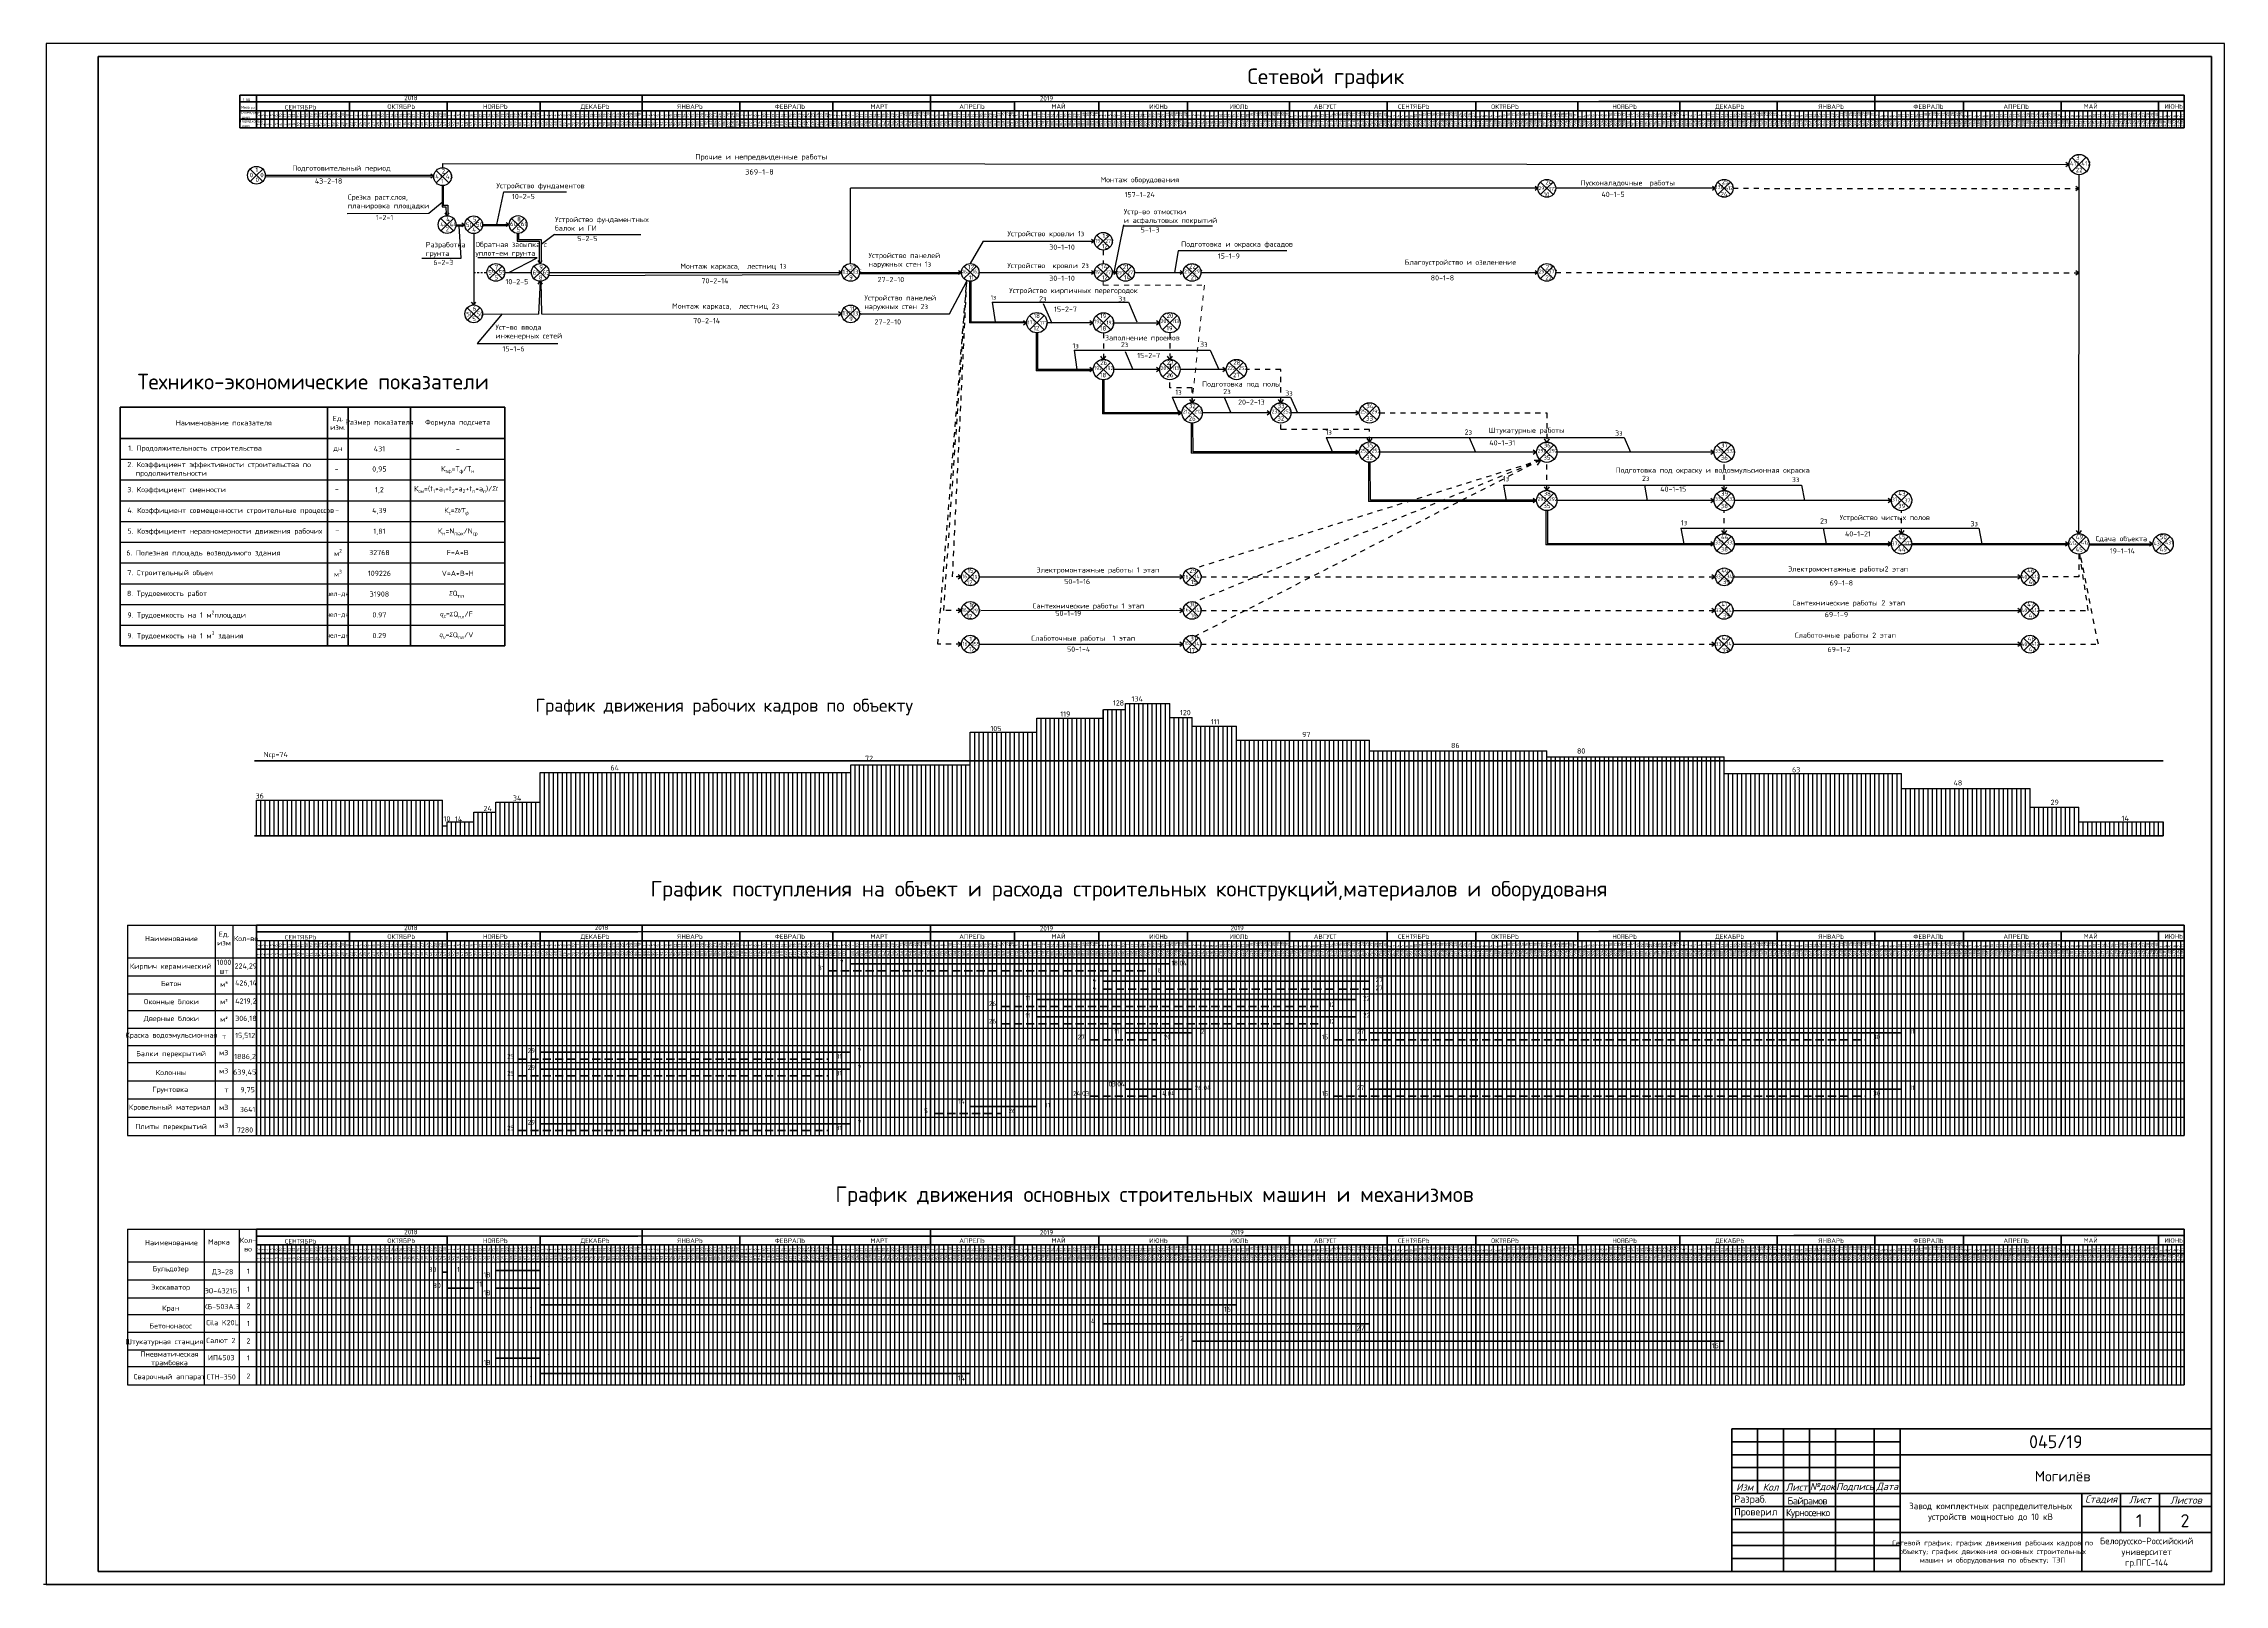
# Model space of a CAD drawing. Header units: millimetres. Extents: x -782 to 10910, y 3841 to 13237.
# Drawn here: x 125 to 966, y 4164 to 4758 of the extents above; entities that cross this region are included whole.
import ezdxf

# ---------------------------------------------------------------- set-up
doc = ezdxf.new("R2010")
doc.units = ezdxf.units.MM
for name, pattern in [('HIDDEN2', [4.7625, 3.175, -1.5875]), ('JIS_02_0.7', [1.35, 0.75, -0.6]), ('KL', [4, 2, -2])]:
    doc.linetypes.add(name, pattern=pattern)
doc.layers.add('05', color=7, linetype='Continuous', lineweight=50)
doc.layers.add('Штампы&Таблицы', color=1, linetype='Continuous', lineweight=70)
for name, color, linetype in [('1STAIR2D', 30, 'Continuous'), ('A0-07', 30, 'Continuous'), ('A0-08', 101, 'Continuous'), ('Системный слой', 7, 'Continuous')]:
    doc.layers.add(name, color=color, linetype=linetype)
doc.styles.add('GOST-2.304_Type-B', font='GOST_Common.ttf')
doc.styles.add('Isocpeur', font='isocpeur.ttf')
doc.styles.get("Standard").update_dxf_attribs({"font": 'isocpeur.ttf'})

msp = doc.modelspace()

# ---------------------------------------------------------------- linework, layer by layer
at = {"color": 0}
msp.add_line((966.107131, 4163.787824), (966.107131, 4757.787824), dxfattribs=at)
at = {"lineweight": 25}
for p, q in [((436.312254, 4672.993771), (436.320962, 4702.007316)), ((910.034056, 4568.819261), (910.133366, 4707.250471)), ((290.964587, 4684.550103), (290.964587, 4657.023153)), ((537.903256, 4669.573826), (541.683064, 4687.878051)), ((541.455332, 4687.567953), (575.925313, 4687.567953)), ((322.126631, 4684.265405), (316.934558, 4680.330819)), ((487.480111, 4681.590906), (482.481512, 4672.993771)), ((315.402953, 4675.238375), (292.529179, 4675.238375)), ((302.934395, 4669.578315), (313.19423, 4669.575674)), ((304.491759, 4669.577914), (315.402953, 4675.238375)), ((485.901457, 4669.573826), (530.35918, 4669.573826)), ((537.19907, 4669.573826), (538.909824, 4669.573826)), ((545.750497, 4669.573826), (564.594034, 4669.573826)), ((571.433924, 4669.573826), (701.39131, 4669.573826)), ((316.614175, 4666.155729), (315.931504, 4653.534666)), ((316.885256, 4666.16649), (317.108095, 4653.561698)), ((474.436097, 4653.589699), (481.116543, 4666.198248)), ((301.931794, 4653.579199), (292.356544, 4642.186315)), ((317.108095, 4653.563025), (432.89258, 4653.546604)), ((439.732199, 4653.589699), (474.436097, 4653.589699)), ((292.356544, 4642.186315), (323.42999, 4642.186315)), ((534.132567, 4615.471792), (534.102523, 4628.197485)), ((555.543139, 4632.121555), (537.736033, 4632.10763)), ((581.192199, 4632.138006), (563.38615, 4632.124516)), ((568.375305, 4600.451531), (568.345237, 4611.506558)), ((598.291885, 4615.420942), (571.935438, 4615.4133)), ((632.483498, 4615.413587), (606.134889, 4615.413631)), ((700.890235, 4600.268902), (640.33434, 4600.308065)), ((769.289155, 4600.257007), (708.733242, 4600.273283)), ((636.773214, 4581.723279), (636.743611, 4596.401496)), ((705.171435, 4564.988873), (705.141984, 4577.763465)), ((769.288608, 4581.630871), (708.732714, 4581.670034)), ((837.687529, 4581.618976), (777.131616, 4581.635252)), ((837.686982, 4564.896464), (777.131087, 4564.935627)), ((906.085902, 4564.884569), (845.529989, 4564.900846)), ((913.910234, 4564.515775), (938.004689, 4564.515775)), ((913.928891, 4564.897846), (938.534816, 4564.897846)), ((776.630595, 4552.221206), (887.743533, 4552.221206)), ((776.598105, 4539.278656), (887.711044, 4539.278656)), ((776.615807, 4526.261605), (887.728746, 4526.261605))]:
    msp.add_line(p, q, dxfattribs=at)
at = {"linetype": 'Continuous'}
for p, q in [((701.39131, 4702.007316), (436.320962, 4702.007316)), ((769.79074, 4702.007316), (708.2312, 4702.007316)), ((769.79074, 4702.007316), (708.2312, 4702.007316)), ((278.746652, 4694.922425), (280.268426, 4694.922425)), ((279.247228, 4695.538245), (281.024446, 4695.538429)), ((280.268424, 4694.922596), (280.312432, 4692.008657)), ((281.024455, 4695.533791), (281.031392, 4691.914858)), ((284.124198, 4687.970048), (287.544642, 4687.970048)), ((286.140764, 4675.065198), (285.355374, 4687.566999)), ((294.38367, 4688.046845), (304.644367, 4688.046845)), ((294.38367, 4688.046845), (304.644367, 4688.046845)), ((307.784157, 4681.619744), (316.177026, 4681.615868)), ((308.284812, 4682.21509), (316.933057, 4682.227062)), ((316.177026, 4681.615868), (316.221034, 4673.554737)), ((316.933057, 4682.227062), (316.939994, 4673.460938)), ((487.480111, 4681.590906), (530.35918, 4681.590906)), ((320.033783, 4669.527622), (432.892621, 4669.527622)), ((320.033783, 4669.527622), (432.892621, 4669.527622)), ((439.732199, 4669.573826), (479.444591, 4669.573826)), ((439.732199, 4669.573826), (479.061567, 4669.573826)), ((528.991202, 4669.573826), (530.35918, 4669.573826)), ((537.542628, 4669.573826), (538.910607, 4669.573826)), ((563.226056, 4669.573826), (564.594034, 4669.573826)), ((700.023332, 4669.573826), (701.39131, 4669.573826)), ((294.384532, 4653.603208), (315.931504, 4653.534666)), ((504.129849, 4650.124379), (482.193216, 4650.15849)), ((482.70672, 4650.60142), (503.727674, 4650.567801)), ((529.893023, 4650.125116), (512.086124, 4650.124874)), ((537.735922, 4650.154793), (555.490168, 4650.206528)), ((529.269237, 4631.655684), (507.892356, 4631.655477)), ((529.893026, 4632.099118), (508.373293, 4632.105745)), ((563.546448, 4615.025901), (533.413353, 4615.001959)), ((564.001478, 4615.471887), (534.132545, 4615.471792)), ((632.400232, 4600.366418), (568.375313, 4600.36131)), ((631.953442, 4599.925993), (567.656131, 4599.874907)), ((700.351815, 4581.287962), (636.054504, 4581.236876)), ((700.798606, 4581.728387), (636.773686, 4581.723279)), ((768.750189, 4564.553556), (704.452878, 4564.50247)), ((769.196979, 4564.993981), (705.17206, 4564.988873)), ((837.149094, 4564.514393), (777.102539, 4564.463307)), ((905.547993, 4564.515775), (841.250681, 4564.464689))]:
    msp.add_line(p, q, dxfattribs=at)
at = {"linetype": 'KL', "lineweight": 25}
for p, q in [((776.63063, 4702.007316), (910.121964, 4701.917492)), ((533.779125, 4678.170961), (533.779125, 4672.993771)), ((708.2312, 4669.573826), (910.100109, 4669.43799)), ((469.941567, 4526.261605), (481.124231, 4666.434748)), ((472.221521, 4539.293597), (481.124231, 4666.434748)), ((475.641567, 4552.219206), (481.124231, 4666.434748)), ((533.814528, 4646.203664), (533.780642, 4636.02579)), ((559.464116, 4646.285032), (559.509755, 4629.654376)), ((559.464645, 4625.127842), (559.464645, 4628.200039)), ((602.179498, 4632.137996), (589.03521, 4632.137996)), ((602.179498, 4619.334997), (602.179498, 4632.137996)), ((567.980047, 4625.127842), (559.464645, 4625.127842)), ((567.980047, 4619.334997), (567.980047, 4625.127842)), ((602.213384, 4608.98609), (602.213384, 4611.492132)), ((636.393341, 4608.98609), (602.213384, 4608.98609)), ((636.378949, 4604.229424), (636.393341, 4608.98609)), ((640.334293, 4615.41357), (704.777851, 4615.41357)), ((704.777851, 4615.41357), (704.811737, 4604.195843)), ((702.381597, 4597.196574), (569.060566, 4542.528766)), ((702.381597, 4597.196574), (569.093045, 4555.46273)), ((702.381597, 4597.196574), (569.349863, 4529.409829)), ((704.811349, 4585.591539), (704.811737, 4596.352832)), ((773.21026, 4585.557812), (773.210538, 4596.348778)), ((773.19179, 4568.879838), (773.21011, 4577.714801)), ((841.608731, 4568.871874), (841.609012, 4577.710747)), ((910.007386, 4560.97634), (910.007386, 4552.212621)), ((913.623092, 4539.278656), (910.336229, 4560.990152)), ((917.500893, 4526.261605), (910.527652, 4561.011005)), ((479.061521, 4552.219206), (475.641521, 4552.219206)), ((571.416176, 4552.214568), (769.758215, 4552.214568)), ((571.448654, 4552.212621), (769.790694, 4552.212621)), ((910.007386, 4552.212621), (894.583413, 4552.212621)), ((479.061521, 4539.293597), (472.221521, 4539.293597)), ((571.416176, 4539.280604), (769.758215, 4539.280604)), ((894.550934, 4539.278656), (913.623092, 4539.278656)), ((479.061521, 4526.261605), (469.941521, 4526.261605)), ((571.433878, 4526.263553), (769.775918, 4526.263553)), ((894.568636, 4526.261605), (917.500893, 4526.261605))]:
    msp.add_line(p, q, dxfattribs=at)
for p, q in [((562.699744, 4677.912355), (561.236483, 4669.573826)), ((604.604819, 4677.912355), (562.699744, 4677.912355))]:
    msp.add_line(p, q)
at = {"linetype": 'KL', "lineweight": 20}
for p, q in [((533.779125, 4666.153881), (533.779125, 4664.675833)), ((533.779125, 4664.675833), (572.741724, 4664.675833)), ((572.741724, 4664.675833), (567.980047, 4619.334997))]:
    msp.add_line(p, q, dxfattribs=at)
at = {"color": 0, "lineweight": 25}
for p, q in [((533.814528, 4452.450385), (533.814528, 4501.094185)), ((533.814528, 4501.094185), (542.330552, 4501.094185)), ((542.330552, 4452.403636), (542.330552, 4503.327436)), ((542.330552, 4503.327436), (559.429749, 4503.327436)), ((559.429749, 4498.054043), (559.429749, 4503.327436)), ((482.483681, 4452.443056), (482.481606, 4492.343056)), ((482.481606, 4492.343056), (508.131101, 4492.343056)), ((508.131101, 4497.670529), (533.814528, 4497.670529)), ((559.429749, 4498.054043), (568.040113, 4498.055272)), ((559.429749, 4452.454043), (559.429749, 4498.054043)), ((568.046624, 4494.635273), (585.143266, 4494.637714)), ((585.149288, 4452.457715), (585.143266, 4494.637714)), ((585.149288, 4489.313915), (636.412834, 4489.313915)), ((636.412834, 4485.087436), (636.412834, 4489.313915)), ((636.412834, 4452.403636), (636.412834, 4485.087436)), ((636.412834, 4485.087436), (704.811255, 4485.087436)), ((704.811255, 4482.807436), (773.210685, 4482.807436)), ((316.656582, 4452.419379), (316.65311, 4476.735579)), ((316.65311, 4476.735579), (436.352375, 4476.735579)), ((436.352375, 4452.436469), (436.348469, 4479.796469)), ((436.348469, 4479.796469), (482.481512, 4479.796469)), ((636.412834, 4452.403636), (636.412834, 4482.043636)), ((773.210685, 4476.343636), (841.609059, 4476.343636)), ((207.175932, 4466.073056), (278.981305, 4466.073056)), ((278.981305, 4456.199836), (278.981305, 4466.073056)), ((841.609059, 4470.643636), (891.148738, 4470.643636)), ((280.704752, 4452.414246), (280.703991, 4457.738046)), ((280.703991, 4457.738046), (291.009132, 4457.738046)), ((291.009132, 4461.535717), (299.555067, 4461.536937)), ((291.009132, 4452.415717), (291.009132, 4461.535717)), ((299.554525, 4465.333137), (316.654738, 4465.335579)), ((299.556369, 4452.416937), (299.554525, 4465.333137)), ((891.148738, 4463.427436), (910.007432, 4463.427436)), ((910.007432, 4457.727436), (942.464128, 4457.727436)), ((942.464128, 4457.727436), (942.464128, 4452.403636)), ((278.981305, 4456.199836), (280.704752, 4456.199836)), ((278.981305, 4452.403636), (278.981305, 4453.167436))]:
    msp.add_line(p, q, dxfattribs=at)
at = {"lineweight": 50}
for p, q in [((206.397104, 4481.294818), (942.464128, 4481.294818)), ((436.312254, 4403.050547), (559.464116, 4403.050547)), ((533.780689, 4396.36671), (636.379042, 4396.36671)), ((508.131101, 4389.271011), (631.282964, 4389.271011)), ((508.131101, 4382.536889), (631.282964, 4382.536889)), ((542.330552, 4376.407364), (568.013979, 4376.407364)), ((636.379042, 4376.407364), (841.575748, 4376.407364)), ((316.614175, 4368.968125), (436.312254, 4368.968125)), ((316.614175, 4362.466121), (436.312254, 4362.466121)), ((542.330552, 4354.665637), (568.013979, 4354.665637)), ((636.379042, 4354.665637), (841.575748, 4354.665637)), ((316.614253, 4341.381793), (436.312332, 4341.381793)), ((482.481512, 4347.969496), (508.16494, 4347.969496)), ((278.994779, 4284.108572), (280.704752, 4284.108572)), ((299.51445, 4284.834317), (316.614175, 4284.834317)), ((280.704752, 4277.932654), (290.964587, 4277.932654)), ((299.51445, 4277.932731), (316.614175, 4277.932731)), ((316.614175, 4271.583082), (585.079337, 4271.583082)), ((533.780689, 4264.275468), (636.379042, 4264.275468)), ((567.980093, 4257.510396), (773.176846, 4257.510396)), ((299.514575, 4251.009559), (316.6143, 4251.009559)), ((316.614273, 4245.060065), (482.481512, 4245.060065))]:
    msp.add_line(p, q, dxfattribs=at)
at = {"color": 0, "linetype": 'Continuous'}
msp.add_line((678.358223, 4452.471024), (206.397104, 4452.403636), dxfattribs=at)
at = {"color": 0, "lineweight": 40, "ltscale": 0.01}
msp.add_line((206.397104, 4452.403636), (942.464128, 4452.403636), dxfattribs=at)
at = {"lineweight": 30}
for p, q in [((157.457161, 4417.930724), (207.175932, 4417.930724)), ((157.457161, 4417.930724), (157.457447, 4336.879638)), ((191.282446, 4417.930724), (191.282446, 4336.879638)), ((198.047503, 4417.930724), (198.047503, 4336.879638)), ((207.175932, 4336.879822), (207.175932, 4417.930724)), ((207.175932, 4336.879822), (207.175932, 4416.159188)), ((207.175932, 4411.595834), (207.175932, 4336.879638)), ((157.457161, 4405.319364), (207.175932, 4405.319364)), ((207.175932, 4405.319364), (207.175932, 4396.365541)), ((157.457129, 4391.515032), (950.5617, 4391.518271)), ((157.457161, 4398.417198), (950.5617, 4398.420437)), ((157.457161, 4385.024194), (950.5617, 4385.027433)), ((157.457161, 4378.259137), (950.5617, 4378.262075)), ((157.457161, 4371.49408), (950.5617, 4371.497019)), ((157.457161, 4371.49408), (950.5617, 4371.497019)), ((157.457161, 4364.992075), (950.5617, 4364.995014)), ((157.457161, 4357.963966), (950.5617, 4357.966905)), ((157.457161, 4357.963966), (950.5617, 4357.963966)), ((157.457161, 4350.935857), (950.5617, 4350.938795)), ((157.457161, 4350.935857), (950.5617, 4350.935857)), ((157.457161, 4350.935857), (950.5617, 4350.935857)), ((157.457161, 4343.907747), (950.5617, 4343.910686)), ((157.457161, 4343.907747), (950.5617, 4343.907747)), ((157.457161, 4343.907747), (950.5617, 4343.907747)), ((157.457161, 4336.879638), (950.5617, 4336.882577)), ((157.457161, 4336.879638), (950.5617, 4336.882577)), ((157.457161, 4336.879638), (950.5617, 4336.879638)), ((157.457161, 4336.879638), (950.5617, 4336.879638)), ((157.457161, 4300.700227), (207.175932, 4300.700227)), ((157.457161, 4300.700227), (157.457373, 4240.733469)), ((186.988481, 4300.700227), (186.988481, 4240.733469)), ((200.505256, 4300.700227), (200.505256, 4240.733469)), ((157.457161, 4288.088867), (207.175932, 4288.088867)), ((157.457161, 4281.186701), (950.5617, 4281.189941)), ((157.457129, 4274.284535), (950.5617, 4274.287774)), ((157.457161, 4267.793697), (950.5617, 4267.796936)), ((157.457161, 4261.02864), (950.5617, 4261.031579)), ((157.457161, 4254.263583), (950.5617, 4254.266522)), ((157.457161, 4254.263583), (950.5617, 4254.266522)), ((157.457161, 4247.761578), (950.5617, 4247.764517)), ((157.457161, 4240.733469), (950.5617, 4240.736408)), ((157.457161, 4240.733469), (950.5617, 4240.733469))]:
    msp.add_line(p, q, dxfattribs=at)
at = {"linetype": 'HIDDEN2', "lineweight": 50}
for p, q in [((427.762391, 4400.379916), (550.914254, 4400.379916)), ((533.78016, 4393.232251), (636.378513, 4393.232251)), ((494.45132, 4386.600381), (617.603183, 4386.600381)), ((494.45132, 4379.866258), (617.603183, 4379.866258)), ((528.650771, 4373.736733), (554.300359, 4373.736733)), ((622.699261, 4373.736733), (827.895967, 4373.736733)), ((308.064312, 4366.297495), (427.762391, 4366.297495)), ((308.064312, 4359.79549), (427.762391, 4359.79549)), ((528.650771, 4351.995006), (554.300359, 4351.995006)), ((622.699261, 4351.995006), (827.895967, 4351.995006)), ((468.801732, 4345.298865), (494.45132, 4345.298865)), ((308.06439, 4338.711162), (427.762469, 4338.711162))]:
    msp.add_line(p, q, dxfattribs=at)
at = {"layer": '05'}
for p, q in [((207.175932, 4735.28907), (244.795328, 4735.28907)), ((231.742372, 4737.910151), (360.826029, 4737.910151)), ((244.795328, 4735.28907), (280.704752, 4735.257126)), ((316.614175, 4735.257126), (354.233571, 4735.28907)), ((469.810245, 4735.28907), (428.550137, 4735.28907)), ((429.472363, 4737.910151), (446.961224, 4737.910151)), ((244.795328, 4731.916385), (280.704752, 4731.916385)), ((345.683708, 4731.916385), (355.943544, 4731.916385)), ((429.472363, 4731.916385), (441.442171, 4731.916385)), ((207.175932, 4415.309643), (244.795328, 4415.309643)), ((231.742372, 4417.930724), (360.826029, 4417.930724)), ((231.742372, 4417.930724), (360.826029, 4417.930724)), ((244.795328, 4415.309643), (280.704752, 4415.277699)), ((316.614175, 4415.277699), (354.233571, 4415.309643)), ((469.810245, 4415.309643), (428.550137, 4415.309643)), ((429.472363, 4417.930724), (446.961224, 4417.930724)), ((429.472363, 4417.930724), (446.961224, 4417.930724)), ((244.795328, 4411.936958), (280.704752, 4411.936958)), ((345.683708, 4411.936958), (355.943544, 4411.936958)), ((429.472363, 4411.936958), (441.442171, 4411.936958)), ((207.175932, 4298.079146), (244.795328, 4298.079146)), ((231.742372, 4300.700227), (360.826029, 4300.700227)), ((231.742372, 4300.700227), (360.826029, 4300.700227)), ((244.795328, 4298.079146), (280.704752, 4298.047202)), ((316.614175, 4298.047202), (354.233571, 4298.079146)), ((469.810245, 4298.079146), (428.550137, 4298.079146)), ((429.472363, 4300.700227), (446.961224, 4300.700227)), ((429.472363, 4300.700227), (446.961224, 4300.700227)), ((244.795328, 4294.706461), (280.704752, 4294.706461)), ((345.683708, 4294.706461), (355.943544, 4294.706461)), ((429.472363, 4294.706461), (441.442171, 4294.706461))]:
    msp.add_line(p, q, dxfattribs=at)
at = {"layer": '1STAIR2D', "color": 0}
for p, q in [((966.107131, 4757.787824), (126.107131, 4757.787824)), ((126.107131, 4757.787824), (126.107131, 4163.787824)), ((126.107131, 4163.787824), (966.107131, 4163.787824))]:
    msp.add_line(p, q, dxfattribs=at)
at = {"layer": '1STAIR2D', "color": 0, "lineweight": 100}
for p, q in [((961.107131, 4752.787824), (146.107131, 4752.787824)), ((146.107131, 4752.787824), (146.107131, 4168.787824)), ((961.107131, 4168.787824), (961.107131, 4752.787824)), ((146.107131, 4168.787824), (961.107131, 4168.787824))]:
    msp.add_line(p, q, dxfattribs=at)
at = {"layer": '1STAIR2D', "color": 7, "lineweight": 100}
for p, q in [((961.107131, 4223.787824), (776.107131, 4223.787824)), ((776.107131, 4223.787824), (776.107131, 4168.787824)), ((786.107131, 4223.787824), (786.107131, 4198.787824)), ((796.10713, 4223.787824), (796.10713, 4168.787824)), ((806.107131, 4223.787824), (806.107131, 4198.787824)), ((816.10713, 4223.787824), (816.10713, 4168.787824)), ((831.10713, 4223.787824), (831.10713, 4168.787824)), ((841.107131, 4223.787824), (841.107131, 4168.787824)), ((961.10713, 4213.787824), (841.10713, 4213.787824)), ((841.10713, 4203.787824), (776.10713, 4203.787824)), ((841.10713, 4198.787824), (776.10713, 4198.787824)), ((961.107131, 4198.787824), (841.107131, 4198.787824)), ((911.107131, 4198.787824), (911.107131, 4168.787824)), ((926.107131, 4198.787824), (926.107131, 4183.787824)), ((941.107131, 4198.787824), (941.107131, 4183.787824)), ((961.107131, 4193.787824), (911.107131, 4193.787824)), ((961.10713, 4183.787824), (841.10713, 4183.787824))]:
    msp.add_line(p, q, dxfattribs=at)
at = {"layer": '1STAIR2D', "color": 7, "lineweight": 50}
for p, q in [((841.107131, 4218.787824), (776.107131, 4218.787824)), ((841.107131, 4213.787824), (776.107131, 4213.787824)), ((841.10713, 4208.787824), (776.10713, 4208.787824)), ((841.10713, 4193.787824), (776.10713, 4193.787824)), ((841.10713, 4188.787824), (776.10713, 4188.787824)), ((841.10713, 4183.787824), (776.10713, 4183.787824)), ((841.10713, 4178.787824), (776.10713, 4178.787824)), ((841.10713, 4173.787824), (776.10713, 4173.787824))]:
    msp.add_line(p, q, dxfattribs=at)
at = {"layer": '1STAIR2D', "color": 7}
msp.add_line((776.107131, 4218.787824), (776.107131, 4218.787824), dxfattribs=at)
at = {"layer": 'A0-07', "color": 7, "lineweight": 40}
for p, q in [((154.605364, 4525.577002), (154.605364, 4617.57691)), ((154.605364, 4617.57691), (302.992112, 4617.57691)), ((234.605284, 4525.577002), (234.605284, 4617.57691)), ((234.605284, 4617.57691), (242.605276, 4617.57691)), ((242.605276, 4617.57691), (242.605276, 4525.577002)), ((266.605252, 4525.577002), (266.605252, 4617.57691)), ((302.992112, 4617.57691), (302.992112, 4525.577002)), ((154.605364, 4605.576922), (302.992112, 4605.576922)), ((302.992112, 4525.577002), (154.605364, 4525.577002))]:
    msp.add_line(p, q, dxfattribs=at)
at = {"layer": 'A0-08', "color": 0, "lineweight": 40}
for p, q in [((200.789952, 4737.910151), (207.753531, 4737.910151)), ((200.789952, 4737.910151), (200.789952, 4735.28907)), ((200.789952, 4735.28907), (457.795389, 4735.28907)), ((200.789952, 4735.28907), (457.795389, 4735.28907)), ((200.789952, 4728.607588), (200.789952, 4735.28907)), ((207.175932, 4737.910151), (207.175932, 4735.28907)), ((207.175932, 4728.607588), (207.175932, 4735.28907)), ((207.753531, 4737.910151), (469.810245, 4737.910151)), ((207.753531, 4737.910151), (469.810245, 4737.910151)), ((226.027069, 4735.28907), (950.5617, 4735.46573)), ((226.027069, 4735.28907), (950.5617, 4735.46573)), ((231.742372, 4737.910151), (950.5617, 4737.910151)), ((243.085355, 4725.298791), (243.085355, 4735.28907)), ((260.661326, 4737.910151), (950.5617, 4737.910151)), ((280.704752, 4725.298791), (280.704752, 4735.257126)), ((316.614175, 4725.298791), (316.614175, 4735.257126)), ((355.943544, 4725.298791), (355.943544, 4737.910151)), ((393.56294, 4725.298791), (393.56294, 4735.257126)), ((429.472363, 4725.298791), (429.472363, 4735.257126)), ((429.472363, 4725.298791), (429.472363, 4735.257126)), ((467.091759, 4725.298791), (467.091759, 4737.910151)), ((499.001816, 4737.910151), (469.810245, 4737.910151)), ((469.810245, 4735.28907), (499.001816, 4735.28907)), ((950.5617, 4737.910151), (499.001816, 4737.910151)), ((499.001816, 4735.28907), (950.5617, 4735.576105)), ((499.581238, 4725.298791), (499.581238, 4735.28907)), ((532.070716, 4725.298791), (532.070716, 4735.365776)), ((566.270167, 4725.298791), (566.270167, 4735.373698)), ((605.599536, 4725.298791), (605.599536, 4735.381619)), ((643.218932, 4725.298791), (643.218932, 4735.389541)), ((677.418383, 4725.298791), (677.418383, 4735.398133)), ((716.747752, 4725.298791), (716.747752, 4735.418785)), ((756.07712, 4725.298791), (756.07712, 4735.439437)), ((793.680302, 4725.298791), (793.680302, 4735.439437)), ((831.315912, 4725.298791), (831.315912, 4737.910151)), ((831.315912, 4725.298791), (831.315912, 4737.910151)), ((865.515363, 4725.298791), (865.515363, 4735.522045)), ((903.13476, 4725.298791), (903.13476, 4735.542697)), ((940.754156, 4725.298791), (940.754156, 4735.563349)), ((950.5617, 4725.298791), (950.5617, 4737.910151)), ((200.789952, 4731.916385), (469.810245, 4731.916385)), ((200.789952, 4731.916385), (469.810245, 4731.916385)), ((200.789952, 4725.298791), (200.789952, 4731.916385)), ((200.789952, 4728.607588), (503.001183, 4728.607588)), ((207.175932, 4725.298791), (207.175932, 4731.916385)), ((207.175932, 4728.607588), (207.175932, 4725.298791)), ((227.018712, 4731.916385), (499.001816, 4731.916385)), ((227.018712, 4731.916385), (499.001816, 4731.916385)), ((230.810276, 4728.607588), (950.5617, 4728.607588)), ((233.736564, 4731.916385), (503.001183, 4731.916385)), ((233.736564, 4731.916385), (503.001183, 4731.916385)), ((265.549074, 4731.916385), (503.001183, 4731.916385)), ((265.549074, 4731.916385), (503.001183, 4731.916385)), ((301.458498, 4731.916385), (503.001183, 4731.916385)), ((301.458498, 4731.916385), (950.5617, 4731.916385)), ((200.789952, 4725.298791), (469.810245, 4725.298791)), ((301.458498, 4725.298791), (950.5617, 4725.298791)), ((207.175932, 4417.930724), (207.753531, 4417.930724)), ((207.175932, 4417.930724), (207.175932, 4415.309643)), ((207.175932, 4417.930724), (207.175932, 4415.309643)), ((207.175932, 4408.628161), (207.175932, 4415.309643)), ((207.175932, 4408.628161), (207.175932, 4415.309643)), ((207.753531, 4417.930724), (469.810245, 4417.930724)), ((207.753531, 4417.930724), (469.810245, 4417.930724)), ((207.753531, 4417.930724), (469.810245, 4417.930724)), ((207.753531, 4417.930724), (469.810245, 4417.930724)), ((226.027069, 4415.309643), (950.5617, 4415.486303)), ((226.027069, 4415.309643), (950.5617, 4415.486303)), ((231.742372, 4417.930724), (950.5617, 4417.930724)), ((243.085355, 4336.879955), (243.085355, 4415.309643)), ((260.661326, 4417.930724), (950.5617, 4417.930724)), ((260.661326, 4417.930724), (950.5617, 4417.930724)), ((280.704752, 4336.880095), (280.704752, 4415.277699)), ((316.614175, 4336.880228), (316.614175, 4415.277699)), ((355.943544, 4336.880374), (355.943544, 4417.930724)), ((393.56294, 4336.880513), (393.56294, 4415.277699)), ((429.472363, 4336.880646), (429.472363, 4415.277699)), ((429.472363, 4336.880646), (429.472363, 4415.277699)), ((467.091759, 4336.880786), (467.091759, 4417.930724)), ((499.001816, 4417.930724), (469.810245, 4417.930724)), ((499.001816, 4417.930724), (469.810245, 4417.930724)), ((469.810245, 4415.309643), (499.001816, 4415.309643)), ((950.5617, 4417.930724), (499.001816, 4417.930724)), ((950.5617, 4417.930724), (499.001816, 4417.930724)), ((499.001816, 4415.309643), (950.5617, 4415.596678)), ((499.581238, 4336.880906), (499.581238, 4415.309643)), ((532.070716, 4336.881026), (532.070716, 4415.386349)), ((566.270167, 4336.881153), (566.270167, 4415.39427)), ((605.599536, 4336.881299), (605.599536, 4415.402192)), ((643.218932, 4336.881438), (643.218932, 4415.410114)), ((677.418383, 4336.881565), (677.418383, 4415.418706)), ((716.747752, 4336.881711), (716.747752, 4415.439358)), ((756.07712, 4336.881856), (756.07712, 4415.46001)), ((793.680302, 4336.881996), (793.680302, 4415.46001)), ((831.315912, 4336.882135), (831.315912, 4415.521966)), ((831.315912, 4336.882135), (831.315912, 4415.521966)), ((865.515363, 4336.882262), (865.515363, 4415.542618)), ((903.13476, 4336.882401), (903.13476, 4415.56327)), ((940.754156, 4336.882541), (940.754156, 4415.583922)), ((950.5617, 4336.879638), (950.5617, 4417.930724)), ((950.5617, 4336.882577), (950.5617, 4417.930724)), ((207.175932, 4411.968902), (499.001816, 4411.936958)), ((207.175932, 4405.319364), (207.175932, 4411.936958)), ((207.175932, 4405.319364), (207.175932, 4411.936958)), ((207.175932, 4408.628161), (207.175932, 4405.319364)), ((207.175932, 4408.628161), (950.5617, 4408.628161)), ((227.018712, 4411.936958), (499.001816, 4411.936958)), ((233.736564, 4411.936958), (503.001183, 4411.936958)), ((233.736564, 4411.936958), (503.001183, 4411.936958)), ((265.549074, 4411.936958), (503.001183, 4411.936958)), ((265.549074, 4411.936958), (503.001183, 4411.936958)), ((301.458498, 4411.936958), (503.001183, 4411.936958)), ((301.458498, 4411.936958), (950.5617, 4411.936958)), ((207.175932, 4405.319364), (469.810245, 4405.319364)), ((301.458498, 4405.319364), (950.5617, 4405.319364)), ((301.458498, 4405.319364), (950.5617, 4405.319364)), ((207.175932, 4300.700227), (207.753531, 4300.700227)), ((207.175932, 4300.700227), (207.175932, 4298.079146)), ((207.175932, 4300.700227), (207.175932, 4298.079146)), ((207.175932, 4291.397664), (207.175932, 4298.079146)), ((207.753531, 4300.700227), (469.810245, 4300.700227)), ((207.753531, 4300.700227), (469.810245, 4300.700227)), ((207.753531, 4300.700227), (469.810245, 4300.700227)), ((207.753531, 4300.700227), (469.810245, 4300.700227)), ((226.027069, 4298.079146), (950.5617, 4298.255806)), ((226.027069, 4298.079146), (950.5617, 4298.255806)), ((231.742372, 4300.700227), (950.5617, 4300.700227)), ((231.742372, 4300.700227), (950.5617, 4300.700227)), ((243.085355, 4240.733786), (243.085355, 4298.079146)), ((260.661326, 4300.700227), (950.5617, 4300.700227)), ((260.661326, 4300.700227), (950.5617, 4300.700227)), ((280.704752, 4240.733926), (280.704752, 4298.047202)), ((316.614175, 4240.734059), (316.614175, 4298.047202)), ((355.943544, 4240.734204), (355.943544, 4300.700227)), ((393.56294, 4240.734344), (393.56294, 4298.047202)), ((429.472363, 4240.734477), (429.472363, 4298.047202)), ((429.472363, 4240.734477), (429.472363, 4298.047202)), ((467.091759, 4240.734616), (467.091759, 4300.700227)), ((499.001816, 4300.700227), (469.810245, 4300.700227)), ((499.001816, 4300.700227), (469.810245, 4300.700227)), ((469.810245, 4298.079146), (499.001816, 4298.079146)), ((950.5617, 4300.700227), (499.001816, 4300.700227)), ((950.5617, 4300.700227), (499.001816, 4300.700227)), ((499.001816, 4298.079146), (950.5617, 4298.366181)), ((499.581238, 4240.734737), (499.581238, 4298.079146)), ((532.070716, 4240.734857), (532.070716, 4298.155852)), ((566.270167, 4240.734984), (566.270167, 4298.163773)), ((605.599536, 4240.735129), (605.599536, 4298.171695)), ((643.218932, 4240.735269), (643.218932, 4298.179617)), ((677.418383, 4240.735396), (677.418383, 4298.188209)), ((716.747752, 4240.735541), (716.747752, 4298.208861)), ((756.07712, 4240.735687), (756.07712, 4298.229513)), ((793.680302, 4240.735826), (793.680302, 4298.229513)), ((831.315912, 4240.735966), (831.315912, 4298.291469)), ((831.315912, 4240.735966), (831.315912, 4298.291469)), ((865.515363, 4240.736093), (865.515363, 4298.312121)), ((903.13476, 4240.736232), (903.13476, 4298.332773)), ((940.754156, 4240.736371), (940.754156, 4298.353425)), ((950.5617, 4240.733469), (950.5617, 4300.700227)), ((950.5617, 4240.736408), (950.5617, 4300.700227)), ((207.175932, 4294.706461), (499.001816, 4294.706461)), ((207.175932, 4240.733653), (207.175932, 4294.706461)), ((207.175932, 4294.706461), (499.001816, 4294.706461)), ((207.175932, 4291.397664), (207.175932, 4288.088867)), ((207.175932, 4291.397664), (950.5617, 4291.397664)), ((233.736564, 4294.706461), (503.001183, 4294.706461)), ((233.736564, 4294.706461), (503.001183, 4294.706461)), ((265.549074, 4294.706461), (503.001183, 4294.706461)), ((265.549074, 4294.706461), (503.001183, 4294.706461)), ((301.458498, 4294.706461), (503.001183, 4294.706461)), ((301.458498, 4294.706461), (950.5617, 4294.706461)), ((301.458498, 4288.088867), (950.5617, 4288.088867))]:
    msp.add_line(p, q, dxfattribs=at)
at = {"layer": 'A0-08', "color": 0, "lineweight": 25}
for p, q in [((200.789952, 4728.607588), (503.001183, 4728.607588)), ((208.885904, 4725.298791), (208.885904, 4731.916385)), ((210.595877, 4725.298791), (210.595877, 4731.916385)), ((212.30585, 4725.298791), (212.30585, 4731.916385)), ((214.015822, 4725.298791), (214.015822, 4731.916385)), ((215.725795, 4725.298791), (215.725795, 4731.916385)), ((217.435767, 4725.298791), (217.435767, 4731.916385)), ((219.14574, 4725.298791), (219.14574, 4731.916385)), ((220.855712, 4725.298791), (220.855712, 4731.916385)), ((222.565685, 4725.298791), (222.565685, 4731.916385)), ((224.275657, 4725.298791), (224.275657, 4731.916385)), ((225.98563, 4725.298791), (225.98563, 4731.916385)), ((227.695602, 4725.298791), (227.695602, 4731.916385)), ((229.405575, 4725.298791), (229.405575, 4731.916385)), ((230.810276, 4728.607588), (503.001183, 4728.607588)), ((231.115548, 4725.298791), (231.115548, 4731.916385)), ((232.82552, 4725.298791), (232.82552, 4731.916385)), ((234.535493, 4725.298791), (234.535493, 4731.916385)), ((236.245465, 4725.298791), (236.245465, 4731.916385)), ((237.955438, 4725.298791), (237.955438, 4731.916385)), ((239.66541, 4725.298791), (239.66541, 4731.916385)), ((241.375383, 4725.298791), (241.375383, 4731.916385)), ((243.085355, 4725.298791), (243.085355, 4731.916385)), ((244.795328, 4725.298791), (244.795328, 4731.916385)), ((244.795328, 4728.607588), (316.614175, 4728.607588)), ((246.505301, 4725.298791), (246.505301, 4731.916385)), ((248.215273, 4725.298791), (248.215273, 4731.916385)), ((249.925246, 4725.298791), (249.925246, 4731.916385)), ((251.635218, 4725.298791), (251.635218, 4731.916385)), ((253.345191, 4725.298791), (253.345191, 4731.916385)), ((255.055163, 4725.298791), (255.055163, 4731.916385)), ((256.765136, 4725.298791), (256.765136, 4731.916385)), ((258.475108, 4725.298791), (258.475108, 4731.916385)), ((260.185081, 4725.298791), (260.185081, 4731.916385)), ((261.895053, 4725.298791), (261.895053, 4731.916385)), ((263.605026, 4725.298791), (263.605026, 4731.916385)), ((265.314999, 4725.298791), (265.314999, 4731.916385)), ((267.024971, 4725.298791), (267.024971, 4731.916385)), ((268.734944, 4725.298791), (268.734944, 4731.916385)), ((270.444916, 4725.298791), (270.444916, 4731.916385)), ((272.154889, 4725.298791), (272.154889, 4731.916385)), ((273.864861, 4725.298791), (273.864861, 4731.916385)), ((275.574834, 4725.298791), (275.574834, 4731.916385)), ((277.284806, 4725.298791), (277.284806, 4731.916385)), ((278.994779, 4725.298791), (278.994779, 4731.916385)), ((280.704752, 4725.298791), (280.704752, 4731.916385)), ((280.704752, 4725.298791), (280.704752, 4731.916385)), ((282.414724, 4725.298791), (282.414724, 4731.916385)), ((284.124697, 4725.298791), (284.124697, 4731.916385)), ((285.834669, 4725.298791), (285.834669, 4731.916385)), ((287.544642, 4725.298791), (287.544642, 4731.916385)), ((289.254614, 4725.298791), (289.254614, 4731.916385)), ((290.964587, 4725.298791), (290.964587, 4731.916385)), ((292.674559, 4725.298791), (292.674559, 4731.916385)), ((294.384532, 4725.298791), (294.384532, 4731.916385)), ((296.094504, 4725.298791), (296.094504, 4731.916385)), ((297.804477, 4725.298791), (297.804477, 4731.916385)), ((299.51445, 4725.298791), (299.51445, 4731.916385)), ((301.224422, 4725.298791), (301.224422, 4731.916385)), ((302.934395, 4725.298791), (302.934395, 4731.916385)), ((304.644367, 4725.298791), (304.644367, 4731.916385)), ((306.35434, 4725.298791), (306.35434, 4731.916385)), ((308.064312, 4725.298791), (308.064312, 4731.916385)), ((309.774285, 4725.298791), (309.774285, 4731.916385)), ((311.484257, 4725.298791), (311.484257, 4731.916385)), ((313.19423, 4725.298791), (313.19423, 4731.916385)), ((314.904203, 4725.298791), (314.904203, 4731.916385)), ((316.614175, 4725.298791), (316.614175, 4731.916385)), ((316.614175, 4725.298791), (316.614175, 4731.916385)), ((318.324148, 4725.298791), (318.324148, 4731.916385)), ((320.03412, 4725.298791), (320.03412, 4731.916385)), ((321.744093, 4725.298791), (321.744093, 4731.916385)), ((323.454065, 4725.298791), (323.454065, 4731.916385)), ((325.164038, 4725.298791), (325.164038, 4731.916385)), ((326.87401, 4725.298791), (326.87401, 4731.916385)), ((328.583983, 4725.298791), (328.583983, 4731.916385)), ((330.293955, 4725.298791), (330.293955, 4731.916385)), ((332.003928, 4725.298791), (332.003928, 4731.916385)), ((333.713901, 4725.298791), (333.713901, 4731.916385)), ((335.423873, 4725.298791), (335.423873, 4731.916385)), ((337.133846, 4725.298791), (337.133846, 4731.916385)), ((338.843818, 4725.298791), (338.843818, 4731.916385)), ((340.553791, 4725.298791), (340.553791, 4731.916385)), ((342.263763, 4725.298791), (342.263763, 4731.916385)), ((343.973736, 4725.298791), (343.973736, 4731.916385)), ((345.683708, 4725.298791), (345.683708, 4731.916385)), ((345.683708, 4728.607588), (369.623324, 4728.607588)), ((347.393681, 4725.298791), (347.393681, 4731.916385)), ((349.103654, 4725.298791), (349.103654, 4731.916385)), ((350.813626, 4725.298791), (350.813626, 4731.916385)), ((352.523599, 4725.298791), (352.523599, 4731.916385)), ((354.233571, 4725.298791), (354.233571, 4731.916385)), ((355.943544, 4725.298791), (355.943544, 4731.916385)), ((357.653516, 4725.298791), (357.653516, 4731.916385)), ((359.363489, 4725.298791), (359.363489, 4731.916385)), ((361.073461, 4725.298791), (361.073461, 4731.916385)), ((362.783434, 4725.298791), (362.783434, 4731.916385)), ((364.493406, 4725.298791), (364.493406, 4731.916385)), ((366.203379, 4725.298791), (366.203379, 4731.916385)), ((367.913352, 4725.298791), (367.913352, 4731.916385)), ((369.623324, 4725.298791), (369.623324, 4731.916385)), ((371.333297, 4725.298791), (371.333297, 4731.916385)), ((373.043269, 4725.298791), (373.043269, 4731.916385)), ((374.753242, 4725.298791), (374.753242, 4731.916385)), ((376.463214, 4725.298791), (376.463214, 4731.916385)), ((378.173187, 4725.298791), (378.173187, 4731.916385)), ((379.883159, 4725.298791), (379.883159, 4731.916385)), ((381.593132, 4725.298791), (381.593132, 4731.916385)), ((383.303105, 4725.298791), (383.303105, 4731.916385)), ((385.013077, 4725.298791), (385.013077, 4731.916385)), ((386.72305, 4725.298791), (386.72305, 4731.916385)), ((388.433022, 4725.298791), (388.433022, 4731.916385)), ((390.142995, 4725.298791), (390.142995, 4731.916385)), ((390.142995, 4725.298791), (390.142995, 4731.916385)), ((391.852967, 4725.298791), (391.852967, 4731.916385)), ((393.56294, 4725.298791), (393.56294, 4731.916385)), ((395.272912, 4725.298791), (395.272912, 4731.916385)), ((396.982885, 4725.298791), (396.982885, 4731.916385)), ((398.692857, 4725.298791), (398.692857, 4731.916385)), ((400.40283, 4725.298791), (400.40283, 4731.916385)), ((400.40283, 4725.298791), (400.40283, 4731.916385)), ((402.112803, 4725.298791), (402.112803, 4731.916385)), ((403.822775, 4725.298791), (403.822775, 4731.916385)), ((405.532748, 4725.298791), (405.532748, 4731.916385)), ((407.24272, 4725.298791), (407.24272, 4731.916385)), ((408.952693, 4725.298791), (408.952693, 4731.916385)), ((410.662665, 4725.298791), (410.662665, 4731.916385)), ((412.372638, 4725.298791), (412.372638, 4731.916385)), ((414.08261, 4725.298791), (414.08261, 4731.916385)), ((415.792583, 4725.298791), (415.792583, 4731.916385)), ((417.502555, 4725.298791), (417.502555, 4731.916385)), ((419.212528, 4725.298791), (419.212528, 4731.916385)), ((420.922501, 4725.298791), (420.922501, 4731.916385)), ((422.632473, 4725.298791), (422.632473, 4731.916385)), ((424.342446, 4725.298791), (424.342446, 4731.916385)), ((426.052418, 4725.298791), (426.052418, 4731.916385)), ((426.052418, 4725.298791), (426.052418, 4731.916385)), ((427.762391, 4725.298791), (427.762391, 4731.916385)), ((427.762391, 4725.298791), (427.762391, 4731.916385)), ((429.472363, 4725.298791), (429.472363, 4731.916385)), ((429.472363, 4725.298791), (429.472363, 4731.916385)), ((429.472363, 4725.298791), (429.472363, 4731.911502)), ((429.472363, 4728.607588), (467.091759, 4728.607588)), ((431.182336, 4725.298791), (431.182336, 4731.916385)), ((431.182336, 4725.298791), (431.182336, 4731.916385)), ((432.892308, 4725.298791), (432.892308, 4731.916385)), ((432.892308, 4725.298791), (432.892308, 4731.916385)), ((434.602281, 4725.298791), (434.602281, 4731.916385)), ((434.602281, 4725.298791), (434.602281, 4731.916385)), ((436.312254, 4725.298791), (436.312254, 4731.916385)), ((436.312254, 4725.298791), (436.312254, 4731.916385)), ((438.022226, 4725.298791), (438.022226, 4731.916385)), ((438.022226, 4725.298791), (438.022226, 4731.916385)), ((439.732199, 4725.298791), (439.732199, 4731.916385)), ((441.442171, 4725.298791), (441.442171, 4731.916385)), ((443.152144, 4725.298791), (443.152144, 4731.916385)), ((444.862116, 4725.298791), (444.862116, 4731.916385)), ((446.572089, 4725.298791), (446.572089, 4731.916385)), ((448.282061, 4725.298791), (448.282061, 4731.916385)), ((449.992034, 4725.298791), (449.992034, 4731.916385)), ((451.702006, 4725.298791), (451.702006, 4731.916385)), ((453.411979, 4725.298791), (453.411979, 4731.916385)), ((455.121952, 4725.298791), (455.121952, 4731.916385)), ((456.831924, 4725.298791), (456.831924, 4731.916385)), ((458.541897, 4725.298791), (458.541897, 4731.916385)), ((460.251869, 4725.298791), (460.251869, 4731.916385)), ((461.961842, 4725.298791), (461.961842, 4731.916385)), ((463.671814, 4725.298791), (463.671814, 4731.916385)), ((465.381787, 4725.298791), (465.381787, 4731.916385)), ((467.091759, 4725.298791), (467.091759, 4731.916385)), ((468.801732, 4725.298791), (468.801732, 4731.916385)), ((470.511705, 4725.298791), (470.511705, 4731.916385)), ((472.221677, 4725.298791), (472.221677, 4731.916385)), ((473.93165, 4725.298791), (473.93165, 4731.916385)), ((475.641622, 4725.298791), (475.641622, 4731.916385)), ((475.641622, 4725.298791), (475.641622, 4731.916385)), ((477.351595, 4725.298791), (477.351595, 4731.916385)), ((477.351595, 4725.298791), (477.351595, 4731.916385)), ((479.061567, 4725.298791), (479.061567, 4731.916385)), ((480.77154, 4725.298791), (480.77154, 4731.916385)), ((482.481512, 4725.298791), (482.481512, 4731.916385)), ((484.191485, 4725.298791), (484.191485, 4731.916385)), ((485.901457, 4725.298791), (485.901457, 4731.916385)), ((487.61143, 4725.298791), (487.61143, 4731.916385)), ((489.321403, 4725.298791), (489.321403, 4731.916385)), ((491.031375, 4725.298791), (491.031375, 4731.916385)), ((492.741348, 4725.298791), (492.741348, 4731.916385)), ((494.45132, 4725.298791), (494.45132, 4731.916385)), ((496.161293, 4725.298791), (496.161293, 4731.916385)), ((497.871265, 4725.298791), (497.871265, 4731.916385)), ((499.581238, 4725.298791), (499.581238, 4731.916385)), ((501.29121, 4725.298791), (501.29121, 4731.916385)), ((503.001183, 4725.298791), (503.001183, 4731.916385)), ((503.001183, 4725.298791), (503.001183, 4731.916385)), ((504.711156, 4725.298791), (504.711156, 4731.916385)), ((504.711156, 4725.298791), (504.711156, 4731.916385)), ((506.421128, 4725.298791), (506.421128, 4731.916385)), ((508.131101, 4725.298791), (508.131101, 4731.916385)), ((508.131101, 4725.298791), (508.131101, 4731.916385)), ((509.841073, 4725.298791), (509.841073, 4731.916385)), ((511.551046, 4725.298791), (511.551046, 4731.916385)), ((513.261018, 4725.298791), (513.261018, 4731.916385)), ((514.970991, 4725.298791), (514.970991, 4731.916385)), ((516.680963, 4725.298791), (516.680963, 4731.916385)), ((518.390936, 4725.298791), (518.390936, 4731.916385)), ((520.100908, 4725.298791), (520.100908, 4731.916385)), ((521.810881, 4725.298791), (521.810881, 4731.916385)), ((523.520854, 4725.298791), (523.520854, 4731.916385)), ((525.230826, 4725.298791), (525.230826, 4731.916385)), ((526.940799, 4725.298791), (526.940799, 4731.916385)), ((528.650771, 4725.298791), (528.650771, 4731.916385)), ((530.360744, 4725.298791), (530.360744, 4731.916385)), ((532.070716, 4725.298791), (532.070716, 4731.916385)), ((533.780689, 4725.298791), (533.780689, 4731.916385)), ((535.490661, 4725.298791), (535.490661, 4731.916385)), ((537.200634, 4725.298791), (537.200634, 4731.916385)), ((538.910607, 4725.298791), (538.910607, 4731.916385)), ((540.620579, 4725.298791), (540.620579, 4731.963752)), ((540.620579, 4725.298791), (540.620579, 4731.916385)), ((542.330552, 4725.298791), (542.330552, 4731.916385)), ((544.040524, 4725.298791), (544.040524, 4731.916385)), ((545.750497, 4725.298791), (545.750497, 4731.916385)), ((547.460469, 4725.298791), (547.460469, 4731.916385)), ((549.170442, 4725.298791), (549.170442, 4731.916385)), ((550.880414, 4725.298791), (550.880414, 4731.916385)), ((552.590387, 4725.298791), (552.590387, 4731.916385)), ((554.300359, 4725.298791), (554.300359, 4731.916385)), ((556.010332, 4725.298791), (556.010332, 4731.916385)), ((557.720305, 4725.298791), (557.720305, 4731.916385)), ((559.430277, 4725.298791), (559.430277, 4731.916385)), ((561.14025, 4725.298791), (561.14025, 4731.916385)), ((562.850222, 4725.298791), (562.850222, 4731.916385)), ((564.560195, 4725.298791), (564.560195, 4731.916385)), ((566.270167, 4725.298791), (566.270167, 4731.916385)), ((567.98014, 4725.298791), (567.98014, 4731.916385)), ((569.690112, 4725.298791), (569.690112, 4731.916385)), ((571.400085, 4725.298791), (571.400085, 4731.916385)), ((573.110057, 4725.298791), (573.110057, 4731.916385)), ((574.82003, 4725.298791), (574.82003, 4731.916385)), ((576.530003, 4725.298791), (576.530003, 4731.916385)), ((578.239975, 4725.298791), (578.239975, 4731.916385)), ((579.949948, 4725.298791), (579.949948, 4731.916385)), ((581.65992, 4725.298791), (581.65992, 4731.916385)), ((583.369893, 4725.298791), (583.369893, 4731.916385)), ((585.079865, 4725.298791), (585.079865, 4731.916385)), ((586.789838, 4725.298791), (586.789838, 4731.916385)), ((588.49981, 4725.298791), (588.49981, 4731.916385)), ((590.209783, 4725.298791), (590.209783, 4731.916385)), ((591.919756, 4725.298791), (591.919756, 4731.916385)), ((593.629728, 4725.298791), (593.629728, 4731.916385)), ((595.339701, 4725.298791), (595.339701, 4731.916385)), ((597.049673, 4725.298791), (597.049673, 4731.916385)), ((598.743432, 4725.298791), (598.743432, 4731.916385)), ((600.469618, 4725.298791), (600.469618, 4731.916385)), ((602.179591, 4725.298791), (602.179591, 4731.916385)), ((603.889563, 4725.298791), (603.889563, 4731.916385)), ((605.599536, 4725.298791), (605.599536, 4731.973029)), ((607.309508, 4725.298791), (607.309508, 4731.916385)), ((609.019481, 4725.298791), (609.019481, 4731.916385)), ((610.729454, 4725.298791), (610.729454, 4731.916385)), ((612.439426, 4725.298791), (612.439426, 4731.916385)), ((614.149399, 4725.298791), (614.149399, 4731.916385)), ((615.859371, 4725.298791), (615.859371, 4731.916385)), ((617.569344, 4725.298791), (617.569344, 4731.916385)), ((619.279316, 4725.298791), (619.279316, 4731.916385)), ((620.989289, 4725.298791), (620.989289, 4731.916385)), ((622.699261, 4725.298791), (622.699261, 4731.916385)), ((624.409234, 4725.298791), (624.409234, 4731.916385)), ((626.119207, 4725.298791), (626.119207, 4731.916385)), ((627.829179, 4725.298791), (627.829179, 4731.916385)), ((629.539152, 4725.298791), (629.539152, 4731.916385)), ((631.23291, 4725.298791), (631.23291, 4731.916385)), ((632.959097, 4725.298791), (632.959097, 4731.916385)), ((634.669069, 4725.298791), (634.669069, 4731.916385)), ((636.379042, 4725.298791), (636.379042, 4731.916385)), ((638.089014, 4725.298791), (638.089014, 4731.973029)), ((639.798987, 4725.298791), (639.798987, 4731.916385)), ((641.508959, 4725.298791), (641.508959, 4731.916385)), ((643.218932, 4725.298791), (643.218932, 4731.916385)), ((644.928905, 4725.298791), (644.928905, 4731.916385)), ((646.638877, 4725.298791), (646.638877, 4731.916385)), ((648.34885, 4725.298791), (648.34885, 4731.916385)), ((650.058822, 4725.298791), (650.058822, 4731.916385)), ((651.768795, 4725.298791), (651.768795, 4731.916385)), ((653.478767, 4725.298791), (653.478767, 4731.916385)), ((655.18874, 4725.298791), (655.18874, 4731.916385)), ((656.898712, 4725.298791), (656.898712, 4731.916385)), ((658.608685, 4725.298791), (658.608685, 4731.916385)), ((660.318658, 4725.298791), (660.318658, 4731.916385)), ((662.02863, 4725.298791), (662.02863, 4731.916385)), ((663.722389, 4725.298791), (663.722389, 4731.916385)), ((665.448575, 4725.298791), (665.448575, 4731.916385)), ((667.158548, 4725.298791), (667.158548, 4731.916385)), ((668.86852, 4725.298791), (668.86852, 4731.916385)), ((670.578493, 4725.298791), (670.578493, 4731.982307)), ((672.288465, 4725.298791), (672.288465, 4731.916385)), ((673.998438, 4725.298791), (673.998438, 4731.916385)), ((675.70841, 4725.298791), (675.70841, 4731.916385)), ((677.418383, 4725.298791), (677.418383, 4731.916385)), ((679.128356, 4725.298791), (679.128356, 4731.916385)), ((680.838328, 4725.298791), (680.838328, 4731.916385)), ((682.548301, 4725.298791), (682.548301, 4731.916385)), ((684.258273, 4725.298791), (684.258273, 4731.916385)), ((685.968246, 4725.298791), (685.968246, 4731.916385)), ((687.678218, 4725.298791), (687.678218, 4731.916385)), ((689.388191, 4725.298791), (689.388191, 4731.916385)), ((691.098163, 4725.298791), (691.098163, 4731.916385)), ((692.808136, 4725.298791), (692.808136, 4731.916385)), ((694.518109, 4725.298791), (694.518109, 4731.916385)), ((696.211867, 4725.298791), (696.211867, 4731.916385)), ((697.938054, 4725.298791), (697.938054, 4731.916385)), ((699.648026, 4725.298791), (699.648026, 4731.916385)), ((701.357999, 4725.298791), (701.357999, 4731.916385)), ((703.067971, 4725.298791), (703.067971, 4731.915786)), ((704.777944, 4725.298791), (704.777944, 4731.916385)), ((706.487916, 4725.298791), (706.487916, 4731.916385)), ((708.197889, 4725.298791), (708.197889, 4731.916385)), ((709.907861, 4725.298791), (709.907861, 4731.916385)), ((711.617834, 4725.298791), (711.617834, 4731.916385)), ((713.327807, 4725.298791), (713.327807, 4731.916385)), ((715.037779, 4725.298791), (715.037779, 4731.916385)), ((716.747752, 4725.298791), (716.747752, 4731.916385)), ((718.457724, 4725.298791), (718.457724, 4731.916385)), ((720.167697, 4725.298791), (720.167697, 4731.916385)), ((721.877669, 4725.298791), (721.877669, 4731.916385)), ((723.587642, 4725.298791), (723.587642, 4731.916385)), ((725.297614, 4725.298791), (725.297614, 4731.916385)), ((727.007587, 4725.298791), (727.007587, 4731.916385)), ((728.701346, 4725.298791), (728.701346, 4731.916385)), ((730.427532, 4725.298791), (730.427532, 4731.916385)), ((732.137505, 4725.298791), (732.137505, 4731.916385)), ((733.847477, 4725.298791), (733.847477, 4731.916385)), ((735.55745, 4725.298791), (735.55745, 4731.915786)), ((737.267422, 4725.298791), (737.267422, 4731.916385)), ((738.977395, 4725.298791), (738.977395, 4731.916385)), ((740.687367, 4725.298791), (740.687367, 4731.916385)), ((742.39734, 4725.298791), (742.39734, 4731.916385)), ((744.107312, 4725.298791), (744.107312, 4731.916385)), ((745.817285, 4725.298791), (745.817285, 4731.916385)), ((747.527258, 4725.298791), (747.527258, 4731.916385)), ((749.23723, 4725.298791), (749.23723, 4731.916385)), ((750.947203, 4725.298791), (750.947203, 4731.916385)), ((752.657175, 4725.298791), (752.657175, 4731.916385)), ((754.367148, 4725.298791), (754.367148, 4731.916385)), ((756.07712, 4725.298791), (756.07712, 4731.916385)), ((757.787093, 4725.298791), (757.787093, 4731.916385)), ((759.497065, 4725.298791), (759.497065, 4731.916385)), ((761.190824, 4725.298791), (761.190824, 4731.916385)), ((762.91701, 4725.298791), (762.91701, 4731.916385)), ((764.626983, 4725.298791), (764.626983, 4731.916385)), ((766.336956, 4725.298791), (766.336956, 4731.916385)), ((768.046928, 4725.298791), (768.046928, 4731.915786)), ((769.756901, 4725.298791), (769.756901, 4731.916385)), ((771.466873, 4725.298791), (771.466873, 4731.916385)), ((773.176846, 4725.298791), (773.176846, 4731.916385)), ((774.886818, 4725.298791), (774.886818, 4731.916385)), ((776.596791, 4725.298791), (776.596791, 4731.916385)), ((778.306763, 4725.298791), (778.306763, 4731.916385)), ((780.016736, 4725.298791), (780.016736, 4731.916385)), ((781.726709, 4725.298791), (781.726709, 4731.916385)), ((783.436681, 4725.298791), (783.436681, 4731.916385)), ((785.146654, 4725.298791), (785.146654, 4731.916385)), ((786.856626, 4725.298791), (786.856626, 4731.916385)), ((788.566599, 4725.298791), (788.566599, 4731.916385)), ((790.276571, 4725.298791), (790.276571, 4731.916385)), ((791.986544, 4725.298791), (791.986544, 4731.916385)), ((793.680302, 4725.298791), (793.680302, 4731.916385)), ((795.406489, 4725.298791), (795.406489, 4731.916385)), ((797.116461, 4725.298791), (797.116461, 4731.916385)), ((798.826434, 4725.298791), (798.826434, 4731.916385)), ((800.536407, 4725.298791), (800.536407, 4731.915786)), ((802.246379, 4725.298791), (802.246379, 4731.916385)), ((803.956352, 4725.298791), (803.956352, 4731.916385)), ((805.666324, 4725.298791), (805.666324, 4731.916385)), ((807.376297, 4725.298791), (807.376297, 4731.916385)), ((809.086269, 4725.298791), (809.086269, 4731.916385)), ((810.796242, 4725.298791), (810.796242, 4731.916385)), ((812.506214, 4725.298791), (812.506214, 4731.916385)), ((814.216187, 4725.298791), (814.216187, 4731.916385)), ((815.92616, 4725.298791), (815.92616, 4731.916385)), ((817.636132, 4725.298791), (817.636132, 4731.916385)), ((819.346105, 4725.298791), (819.346105, 4731.916385)), ((821.056077, 4725.298791), (821.056077, 4731.916385)), ((822.76605, 4725.298791), (822.76605, 4731.916385)), ((824.476022, 4725.298791), (824.476022, 4731.916385)), ((826.169781, 4725.298791), (826.169781, 4731.916385)), ((827.895967, 4725.298791), (827.895967, 4731.916385)), ((829.60594, 4725.298791), (829.60594, 4731.916385)), ((831.315912, 4725.298791), (831.315912, 4731.916385)), ((833.025885, 4725.298791), (833.025885, 4731.915786)), ((834.735858, 4725.298791), (834.735858, 4731.916385)), ((836.44583, 4725.298791), (836.44583, 4731.916385)), ((838.155803, 4725.298791), (838.155803, 4731.916385)), ((839.865775, 4725.298791), (839.865775, 4731.916385)), ((841.575748, 4725.298791), (841.575748, 4731.916385)), ((843.28572, 4725.298791), (843.28572, 4731.916385)), ((844.995693, 4725.298791), (844.995693, 4731.916385)), ((846.705665, 4725.298791), (846.705665, 4731.916385)), ((848.415638, 4725.298791), (848.415638, 4731.916385)), ((850.125611, 4725.298791), (850.125611, 4731.916385)), ((851.835583, 4725.298791), (851.835583, 4731.916385)), ((853.545556, 4725.298791), (853.545556, 4731.916385)), ((855.255528, 4725.298791), (855.255528, 4731.916385)), ((856.965501, 4725.298791), (856.965501, 4731.916385)), ((858.659259, 4725.298791), (858.659259, 4731.916385)), ((860.385446, 4725.298791), (860.385446, 4731.916385)), ((862.095418, 4725.298791), (862.095418, 4731.916385)), ((863.805391, 4725.298791), (863.805391, 4731.916385)), ((865.515363, 4725.298791), (865.515363, 4731.915786)), ((867.225336, 4725.298791), (867.225336, 4731.916385)), ((868.935309, 4725.298791), (868.935309, 4731.916385)), ((870.645281, 4725.298791), (870.645281, 4731.916385)), ((872.355254, 4725.298791), (872.355254, 4731.916385)), ((874.065226, 4725.298791), (874.065226, 4731.916385)), ((875.775199, 4725.298791), (875.775199, 4731.916385)), ((877.485171, 4725.298791), (877.485171, 4731.916385)), ((879.195144, 4725.298791), (879.195144, 4731.916385)), ((880.905116, 4725.298791), (880.905116, 4731.916385)), ((882.615089, 4725.298791), (882.615089, 4731.916385)), ((884.325062, 4725.298791), (884.325062, 4731.916385)), ((886.035034, 4725.298791), (886.035034, 4731.916385)), ((887.745007, 4725.298791), (887.745007, 4731.916385)), ((889.454979, 4725.298791), (889.454979, 4731.916385)), ((891.148738, 4725.298791), (891.148738, 4731.916385)), ((892.874924, 4725.298791), (892.874924, 4731.916385)), ((894.584897, 4725.298791), (894.584897, 4731.916385)), ((896.294869, 4725.298791), (896.294869, 4731.916385)), ((898.004842, 4725.298791), (898.004842, 4731.915786)), ((899.714814, 4725.298791), (899.714814, 4731.916385)), ((901.424787, 4725.298791), (901.424787, 4731.916385)), ((903.13476, 4725.298791), (903.13476, 4731.916385)), ((904.844732, 4725.298791), (904.844732, 4731.916385)), ((906.554705, 4725.298791), (906.554705, 4731.916385)), ((908.264677, 4725.298791), (908.264677, 4731.916385)), ((909.97465, 4725.298791), (909.97465, 4731.916385)), ((911.684622, 4725.298791), (911.684622, 4731.916385)), ((913.394595, 4725.298791), (913.394595, 4731.916385)), ((915.104567, 4725.298791), (915.104567, 4731.916385)), ((916.81454, 4725.298791), (916.81454, 4731.916385)), ((918.524512, 4725.298791), (918.524512, 4731.916385)), ((920.234485, 4725.298791), (920.234485, 4731.916385)), ((921.944458, 4725.298791), (921.944458, 4731.916385)), ((923.638216, 4725.298791), (923.638216, 4731.916385)), ((925.364403, 4725.298791), (925.364403, 4731.916385)), ((927.074375, 4725.298791), (927.074375, 4731.916385)), ((928.784348, 4725.298791), (928.784348, 4731.916385)), ((930.49432, 4725.298791), (930.49432, 4731.915786)), ((932.204293, 4725.298791), (932.204293, 4731.916385)), ((933.914265, 4725.298791), (933.914265, 4731.916385)), ((935.624238, 4725.298791), (935.624238, 4731.916385)), ((937.334211, 4725.298791), (937.334211, 4731.916385)), ((939.044183, 4725.298791), (939.044183, 4731.916385)), ((940.754156, 4725.298791), (940.754156, 4731.916385)), ((942.464128, 4725.298791), (942.464128, 4731.916385)), ((944.174101, 4725.298791), (944.174101, 4731.916385)), ((945.884073, 4725.298791), (945.884073, 4731.916385)), ((947.594046, 4725.298791), (947.594046, 4731.916385)), ((949.304018, 4725.298791), (949.304018, 4731.916385)), ((950.5617, 4725.298791), (950.5617, 4731.916385)), ((200.789952, 4725.298791), (469.810245, 4725.298791)), ((207.175932, 4725.298791), (208.885904, 4725.298791)), ((207.175932, 4725.298791), (208.885904, 4725.298791)), ((207.753531, 4725.298791), (209.463504, 4725.298791)), ((225.98563, 4725.298791), (503.001183, 4725.298791)), ((233.736564, 4725.298791), (503.001183, 4725.298791)), ((244.795328, 4725.298791), (245.650314, 4725.298791)), ((261.448612, 4725.298791), (503.001183, 4725.298791)), ((261.448612, 4725.298791), (503.001183, 4725.298791)), ((301.458498, 4725.298791), (503.001183, 4725.298791)), ((316.614175, 4725.298791), (357.653516, 4725.298791)), ((429.472363, 4725.298791), (441.442171, 4725.298791)), ((278.982342, 4711.569281), (278.981305, 4709.92132)), ((278.992775, 4711.569274), (906.197381, 4711.174453)), ((907.309626, 4713.896435), (912.950738, 4708.447519)), ((907.328235, 4708.428385), (912.864451, 4713.983023)), ((204.716125, 4709.430239), (209.635739, 4704.678239)), ((204.732354, 4704.661552), (207.175932, 4707.054239)), ((207.175932, 4707.054239), (209.61951, 4709.446926)), ((210.56875, 4706.624342), (275.330989, 4706.486961)), ((210.595833, 4707.071502), (274.990965, 4707.047662)), ((275.561359, 4706.648267), (274.440777, 4707.432907)), ((275.561359, 4706.648267), (274.440777, 4705.863627)), ((276.521498, 4708.877375), (281.441111, 4704.125376)), ((276.537726, 4704.108689), (278.981305, 4706.501375)), ((278.746652, 4703.08143), (278.746652, 4694.922425)), ((278.981305, 4706.501375), (281.424883, 4708.894062)), ((279.246454, 4702.998944), (279.247228, 4695.533619)), ((702.351448, 4704.383316), (707.271062, 4699.631317)), ((770.750878, 4704.383316), (775.670492, 4699.631317)), ((273.665533, 4692.376649), (278.746652, 4696.650788)), ((299.875166, 4688.046845), (302.593883, 4700.696506)), ((302.593883, 4700.696506), (326.761306, 4700.696506)), ((242.142472, 4692.316886), (273.665533, 4692.376649)), ((278.244945, 4690.404421), (283.164558, 4685.652422)), ((278.261173, 4685.635735), (280.704752, 4688.028421)), ((280.704752, 4691.448366), (279.920112, 4692.568948)), ((280.704752, 4691.448366), (281.489392, 4692.568948)), ((280.704752, 4688.028421), (283.14833, 4690.421108)), ((284.092283, 4687.558679), (286.984351, 4687.577728)), ((284.124198, 4687.970048), (287.544642, 4687.970048)), ((288.50478, 4690.346047), (293.424394, 4685.594048)), ((288.521009, 4685.577361), (290.964587, 4687.970048)), ((290.964587, 4687.970048), (293.408165, 4690.362734)), ((294.362144, 4687.579372), (304.084076, 4687.621372)), ((305.604505, 4690.422845), (310.524119, 4685.670846)), ((305.620734, 4685.654159), (308.064312, 4688.046845)), ((307.781779, 4684.631559), (307.784157, 4681.619744)), ((308.064312, 4688.046845), (310.507891, 4690.439532)), ((308.281581, 4684.549072), (308.28479, 4682.231182)), ((322.126631, 4684.265405), (355.41853, 4684.265405)), ((531.319318, 4683.966906), (536.238932, 4679.214906)), ((531.335547, 4679.198219), (533.779125, 4681.590906)), ((533.779125, 4681.590906), (536.222703, 4683.983593)), ((270.997065, 4675.065198), (286.140764, 4675.065198)), ((297.054643, 4671.955195), (301.974256, 4667.203195)), ((297.070871, 4667.186508), (299.51445, 4669.579195)), ((299.51445, 4669.579195), (301.958028, 4671.971882)), ((314.154368, 4671.951674), (319.073982, 4667.199675)), ((314.170597, 4667.182988), (316.614175, 4669.575674)), ((316.614175, 4672.995619), (315.829535, 4674.116201)), ((316.614175, 4672.995619), (317.398815, 4674.116201)), ((316.614175, 4669.575674), (319.057753, 4671.968361)), ((319.63601, 4668.353488), (431.916495, 4668.844132)), ((433.852447, 4671.949825), (438.77206, 4667.197826)), ((433.868675, 4667.181139), (436.312254, 4669.573826)), ((436.312254, 4669.573826), (438.755832, 4671.966512)), ((439.685716, 4669.011889), (478.501276, 4669.181506)), ((480.021705, 4671.949825), (484.941319, 4667.197826)), ((480.037934, 4667.181139), (482.481512, 4669.573826)), ((482.481512, 4669.573826), (484.925091, 4671.966512)), ((531.319318, 4671.949825), (536.238932, 4667.197826)), ((531.335547, 4667.181139), (533.779125, 4669.573826)), ((533.779125, 4669.573826), (536.222703, 4671.966512)), ((539.870745, 4671.949825), (544.790359, 4667.197826)), ((539.886973, 4667.181139), (542.330552, 4669.573826)), ((542.330552, 4669.573826), (544.77413, 4671.966512)), ((565.554172, 4671.949825), (570.473786, 4667.197826)), ((565.570401, 4667.181139), (568.013979, 4669.573826)), ((568.013979, 4669.573826), (570.457557, 4671.966512)), ((702.351448, 4671.949825), (707.271062, 4667.197826)), ((702.367676, 4667.181139), (704.811255, 4669.573826)), ((704.811255, 4669.573826), (707.254833, 4671.966512)), ((482.218105, 4666.164613), (482.193163, 4650.124166)), ((482.731611, 4666.164646), (482.706664, 4650.566438)), ((288.50478, 4655.979207), (293.424394, 4651.227208)), ((288.521009, 4651.210521), (290.964587, 4653.603208)), ((290.964587, 4657.023153), (290.179947, 4658.143735)), ((290.964587, 4657.023153), (291.749227, 4658.143735)), ((290.964587, 4653.603208), (293.408165, 4655.995894)), ((433.852447, 4655.965699), (438.77206, 4651.2137)), ((433.868675, 4651.197012), (436.312254, 4653.589699)), ((436.312254, 4653.589699), (438.755832, 4655.982386)), ((490.969442, 4658.111435), (543.464568, 4658.12762)), ((490.969442, 4658.111435), (492.059551, 4650.567436)), ((505.344912, 4652.930986), (510.986025, 4647.482071)), ((505.363521, 4647.462936), (510.899737, 4653.017575)), ((510.605269, 4657.554654), (513.890117, 4650.009754)), ((530.993972, 4652.849627), (536.635084, 4647.400711)), ((531.012581, 4647.381577), (536.548797, 4652.936216)), ((543.464568, 4658.12762), (546.749416, 4650.58272)), ((556.64356, 4652.930996), (562.284673, 4647.48208)), ((556.662169, 4647.462946), (562.198385, 4653.017585)), ((507.875589, 4646.354516), (507.892356, 4631.655477)), ((508.356922, 4646.322539), (508.375792, 4632.105745)), ((522.515933, 4639.645054), (575.011059, 4639.661238)), ((522.515933, 4639.645054), (523.606042, 4632.101054)), ((530.993972, 4634.829022), (536.635084, 4629.380106)), ((531.012581, 4629.360972), (536.548797, 4634.91561)), ((542.15176, 4639.088272), (545.188408, 4632.113458)), ((556.644089, 4634.846003), (562.285201, 4629.397087)), ((556.662698, 4629.377953), (562.198914, 4634.932591)), ((575.011059, 4639.661238), (578.295908, 4632.116338)), ((582.293149, 4634.862454), (587.934261, 4629.413538)), ((582.311757, 4629.394404), (587.847973, 4634.949042)), ((533.396624, 4628.33329), (533.407216, 4615.001954)), ((560.300735, 4621.499108), (605.956889, 4621.513184)), ((560.300735, 4621.499108), (562.953684, 4615.405604)), ((565.193377, 4618.138095), (570.834489, 4612.68918)), ((565.211985, 4612.670045), (570.748201, 4618.224684)), ((580.320261, 4621.50528), (582.973211, 4615.411776)), ((599.392828, 4618.138095), (605.03394, 4612.68918)), ((599.411436, 4612.670045), (604.947652, 4618.224684)), ((605.956889, 4621.513184), (608.609839, 4615.41968)), ((633.592232, 4618.138028), (639.233344, 4612.689112)), ((633.61084, 4612.669978), (639.147056, 4618.224617)), ((567.639338, 4611.642364), (567.656131, 4599.874907)), ((619.698529, 4605.930096), (734.652588, 4605.946281)), ((619.698529, 4605.930096), (622.149596, 4600.300291)), ((633.592279, 4603.032523), (639.233391, 4597.583607)), ((633.610887, 4597.564473), (639.147103, 4603.119111)), ((674.910805, 4605.93787), (677.361872, 4600.308065)), ((701.991181, 4602.998795), (707.632293, 4597.54988)), ((702.009789, 4597.530745), (707.546005, 4603.085384)), ((734.652588, 4605.946281), (737.103655, 4600.316476)), ((770.390083, 4602.994741), (776.031195, 4597.545825)), ((770.408691, 4597.526691), (775.944907, 4603.08133)), ((636.037712, 4596.537302), (636.054504, 4581.236876)), ((688.096903, 4587.568198), (803.050962, 4587.584383)), ((688.096903, 4587.568198), (689.186782, 4581.65763)), ((701.990652, 4584.394492), (707.631764, 4578.945576)), ((702.009261, 4578.926442), (707.545477, 4584.48108)), ((742.449817, 4587.57585), (743.539697, 4581.665283)), ((770.389554, 4584.360764), (776.030666, 4578.911849)), ((770.408163, 4578.892714), (775.944379, 4584.447353)), ((803.050962, 4587.584383), (804.140841, 4581.673815)), ((838.788456, 4584.35671), (844.429568, 4578.907794)), ((838.807065, 4578.88866), (844.343281, 4584.443299)), ((704.436085, 4577.899271), (704.452878, 4564.50247)), ((756.495276, 4570.939374), (871.449335, 4570.955559)), ((756.495276, 4570.939374), (757.585386, 4564.923224)), ((770.389026, 4567.660085), (776.030138, 4562.21117)), ((770.407634, 4562.192035), (775.94385, 4567.746674)), ((811.441825, 4570.94711), (812.531935, 4564.93096)), ((838.787928, 4567.626358), (844.42904, 4562.177442)), ((838.806536, 4562.158308), (844.342752, 4567.712947)), ((871.449335, 4570.955559), (872.539445, 4564.939409)), ((907.18683, 4567.622304), (912.827942, 4562.173388)), ((907.205438, 4562.154254), (912.741654, 4567.708892)), ((939.643526, 4567.622304), (945.284638, 4562.173388)), ((939.662134, 4562.154254), (945.19835, 4567.708892)), ((480.021659, 4554.595205), (484.941273, 4549.843206)), ((480.037888, 4549.826519), (482.481466, 4552.219206)), ((482.481466, 4552.219206), (484.925044, 4554.611893)), ((485.901409, 4552.22274), (564.608779, 4552.222843)), ((565.568902, 4554.58862), (570.488516, 4549.836621)), ((565.585131, 4549.819934), (568.028709, 4552.212621)), ((568.028709, 4552.212621), (570.472287, 4554.605307)), ((770.750832, 4554.58862), (775.670446, 4549.836621)), ((770.76706, 4549.819934), (773.210639, 4552.212621)), ((773.210639, 4552.212621), (775.654217, 4554.605307)), ((888.703661, 4554.58862), (893.623275, 4549.836621)), ((888.719889, 4549.819934), (891.163468, 4552.212621)), ((891.163468, 4552.212621), (893.607046, 4554.605307)), ((480.021659, 4541.669597), (484.941273, 4536.917598)), ((482.481466, 4539.293597), (484.925044, 4541.686284)), ((565.536423, 4541.654656), (570.456037, 4536.902657)), ((567.99623, 4539.278656), (570.439809, 4541.671343)), ((770.718353, 4541.654656), (775.637967, 4536.902657)), ((773.17816, 4539.278656), (775.621738, 4541.671343)), ((888.671182, 4541.654656), (893.590796, 4536.902657)), ((891.130989, 4539.278656), (893.574567, 4541.671343)), ((480.037888, 4536.900911), (482.481466, 4539.293597)), ((486.579471, 4539.315215), (564.576285, 4539.278107)), ((565.552652, 4536.88597), (567.99623, 4539.278656)), ((770.734582, 4536.88597), (773.17816, 4539.278656)), ((888.687411, 4536.88597), (891.130989, 4539.278656)), ((480.021659, 4528.637605), (484.941273, 4523.885606)), ((480.037888, 4523.868919), (482.481466, 4526.261605)), ((482.481466, 4526.261605), (484.925044, 4528.654292)), ((485.901411, 4526.261605), (564.593988, 4526.261605)), ((565.554126, 4528.637605), (570.47374, 4523.885606)), ((565.570354, 4523.868919), (568.013933, 4526.261605)), ((568.013933, 4526.261605), (570.457511, 4528.654292)), ((770.736055, 4528.637605), (775.655669, 4523.885606)), ((770.752284, 4523.868919), (773.195862, 4526.261605)), ((773.195862, 4526.261605), (775.63944, 4528.654292)), ((888.688884, 4528.637605), (893.608498, 4523.885606)), ((888.705113, 4523.868919), (891.148691, 4526.261605)), ((891.148691, 4526.261605), (893.592269, 4528.654292)), ((533.780689, 4452.450381), (533.780689, 4500.92955)), ((535.490661, 4452.450625), (535.490661, 4501.094185)), ((537.200634, 4452.450869), (537.200634, 4501.094185)), ((538.910607, 4452.451113), (538.910607, 4501.094185)), ((540.620579, 4452.451357), (540.620579, 4501.094185)), ((542.330552, 4452.451601), (542.330552, 4503.327436)), ((544.040524, 4452.451846), (544.040524, 4503.327436)), ((545.750497, 4452.45209), (545.750497, 4503.327436)), ((547.460469, 4452.452334), (547.460469, 4503.327436)), ((549.170442, 4452.452578), (549.170442, 4503.327436)), ((550.880414, 4452.452822), (550.880414, 4503.327436)), ((552.590387, 4452.453066), (552.590387, 4503.327436)), ((554.300359, 4452.453311), (554.300359, 4503.327436)), ((556.010332, 4452.453555), (556.010332, 4503.327436)), ((557.720305, 4452.453799), (557.720305, 4503.327436)), ((559.430277, 4452.454043), (559.430277, 4502.181722)), ((484.191485, 4452.4433), (484.191485, 4492.343056)), ((485.901457, 4452.443544), (485.901457, 4492.343056)), ((487.61143, 4452.443788), (487.61143, 4492.343056)), ((489.321403, 4452.444033), (489.321403, 4492.343056)), ((491.031375, 4452.444277), (491.031375, 4492.343056)), ((492.741348, 4452.444521), (492.741348, 4492.343056)), ((494.45132, 4452.444765), (494.45132, 4492.343056)), ((496.161293, 4452.445009), (496.161293, 4492.343056)), ((497.871265, 4452.445253), (497.871265, 4492.343056)), ((499.581238, 4452.445498), (499.581238, 4492.343056)), ((501.29121, 4452.445742), (501.29121, 4492.343056)), ((503.001183, 4452.445986), (503.001183, 4492.343056)), ((504.711156, 4452.44623), (504.711156, 4492.343056)), ((506.421128, 4452.446474), (506.421128, 4492.343056)), ((508.131101, 4452.446718), (508.131101, 4497.670529)), ((509.841073, 4452.446962), (509.841073, 4497.670529)), ((511.551046, 4452.447207), (511.551046, 4497.670529)), ((513.261018, 4452.447451), (513.261018, 4497.670529)), ((514.970991, 4452.447695), (514.970991, 4497.670529)), ((516.680963, 4452.447939), (516.680963, 4497.670529)), ((518.390936, 4452.448183), (518.390936, 4497.670529)), ((520.100908, 4452.448427), (520.100908, 4497.670529)), ((521.810881, 4452.448672), (521.810881, 4497.670529)), ((523.520854, 4452.448916), (523.520854, 4497.670529)), ((525.230826, 4452.44916), (525.230826, 4497.670529)), ((526.940799, 4452.449404), (526.940799, 4497.670529)), ((528.634557, 4452.449646), (528.634557, 4497.670529)), ((530.360744, 4452.449892), (530.360744, 4497.670529)), ((532.070716, 4452.450136), (532.070716, 4497.670529)), ((561.14025, 4452.454287), (561.14025, 4498.054287)), ((562.850222, 4452.454531), (562.850222, 4498.054531)), ((564.560195, 4452.454775), (564.560195, 4498.054775)), ((566.253953, 4452.455017), (566.253953, 4498.055017)), ((567.98014, 4452.455264), (567.98014, 4498.055264)), ((569.690112, 4452.455508), (569.690112, 4494.635508)), ((571.400085, 4452.455752), (571.400085, 4494.635752)), ((573.110057, 4452.455996), (573.110057, 4494.635996)), ((574.82003, 4452.45624), (574.82003, 4494.63624)), ((576.530003, 4452.456485), (576.530003, 4494.636485)), ((578.239975, 4452.456729), (578.239975, 4494.636729)), ((579.949948, 4452.456973), (579.949948, 4494.636973)), ((581.65992, 4452.457217), (581.65992, 4494.637217)), ((583.369893, 4452.457461), (583.369893, 4494.637461)), ((482.481512, 4452.443056), (482.481512, 4483.846569)), ((586.789838, 4452.457949), (586.789838, 4489.313915)), ((588.49981, 4452.458194), (588.49981, 4489.313915)), ((590.209783, 4452.458438), (590.209783, 4489.313915)), ((591.919756, 4452.458682), (591.919756, 4489.313915)), ((593.629728, 4452.458926), (593.629728, 4489.313915)), ((595.339701, 4452.45917), (595.339701, 4489.313915)), ((597.049673, 4452.459414), (597.049673, 4489.313915)), ((598.743432, 4452.459656), (598.743432, 4489.313915)), ((600.469618, 4452.459903), (600.469618, 4489.313915)), ((602.179591, 4452.460147), (602.179591, 4489.313915)), ((603.889563, 4452.460391), (603.889563, 4489.313915)), ((605.599536, 4452.460635), (605.599536, 4489.313915)), ((607.309508, 4452.460879), (607.309508, 4489.313915)), ((609.019481, 4452.461124), (609.019481, 4489.313915)), ((610.729454, 4452.461368), (610.729454, 4489.313915)), ((612.439426, 4452.461612), (612.439426, 4489.313915)), ((614.149399, 4452.461856), (614.149399, 4489.313915)), ((615.859371, 4452.4621), (615.859371, 4489.313915)), ((617.569344, 4452.462344), (617.569344, 4489.313915)), ((619.279316, 4452.462588), (619.279316, 4489.313915)), ((620.989289, 4452.462833), (620.989289, 4489.313915)), ((622.699261, 4452.463077), (622.699261, 4489.313915)), ((624.409234, 4452.463321), (624.409234, 4489.313915)), ((626.119207, 4452.463565), (626.119207, 4489.313915)), ((627.829179, 4452.463809), (627.829179, 4489.313915)), ((629.539152, 4452.464053), (629.539152, 4489.313915)), ((631.23291, 4452.464295), (631.23291, 4489.313915)), ((632.959097, 4452.464542), (632.959097, 4489.313915)), ((634.669069, 4452.464786), (634.669069, 4489.313915)), ((638.089014, 4452.460635), (638.089014, 4485.087436)), ((639.798987, 4452.465518), (639.798987, 4485.087436)), ((641.508959, 4452.465762), (641.508959, 4485.087436)), ((643.218932, 4452.466007), (643.218932, 4485.087436)), ((644.928905, 4452.466251), (644.928905, 4485.087436)), ((646.638877, 4452.466495), (646.638877, 4485.087436)), ((648.34885, 4452.466739), (648.34885, 4485.087436)), ((650.058822, 4452.466983), (650.058822, 4485.087436)), ((651.768795, 4452.467227), (651.768795, 4485.087436)), ((653.478767, 4452.467472), (653.478767, 4485.087436)), ((655.18874, 4452.467716), (655.18874, 4485.087436)), ((656.898712, 4452.46796), (656.898712, 4485.087436)), ((658.608685, 4452.468204), (658.608685, 4485.087436)), ((660.318658, 4452.468448), (660.318658, 4485.087436)), ((662.02863, 4452.468692), (662.02863, 4485.087436)), ((663.722389, 4452.468934), (663.722389, 4485.087436)), ((665.448575, 4452.469181), (665.448575, 4485.087436)), ((667.158548, 4452.469425), (667.158548, 4485.087436)), ((668.86852, 4452.469669), (668.86852, 4485.087436)), ((670.578493, 4452.469913), (670.578493, 4485.087436)), ((672.288465, 4452.470157), (672.288465, 4485.087436)), ((673.998438, 4452.470401), (673.998438, 4485.087436)), ((675.70841, 4452.470646), (675.70841, 4485.087436)), ((677.418383, 4452.47089), (677.418383, 4485.087436)), ((679.128356, 4452.403636), (679.128356, 4485.087436)), ((680.838328, 4452.403636), (680.838328, 4485.087436)), ((682.548301, 4452.403636), (682.548301, 4485.087436)), ((684.258273, 4452.403636), (684.258273, 4485.087436)), ((685.968246, 4452.403636), (685.968246, 4485.087436)), ((687.678218, 4452.403636), (687.678218, 4485.087436)), ((689.388191, 4452.403636), (689.388191, 4485.087436)), ((691.098163, 4452.403636), (691.098163, 4485.087436)), ((692.808136, 4452.403636), (692.808136, 4485.087436)), ((694.518109, 4452.403636), (694.518109, 4485.087436)), ((696.211867, 4452.403636), (696.211867, 4485.087436)), ((697.938054, 4452.403636), (697.938054, 4485.087436)), ((699.648026, 4452.403636), (699.648026, 4485.087436)), ((701.357999, 4452.403636), (701.357999, 4485.087436)), ((703.067971, 4452.403391), (703.067971, 4485.087436)), ((704.777944, 4452.403636), (704.777944, 4485.087436)), ((706.487916, 4452.403636), (706.487916, 4482.807436)), ((708.197889, 4452.403636), (708.197889, 4482.807436)), ((709.907861, 4452.403636), (709.907861, 4482.807436)), ((711.617834, 4452.403636), (711.617834, 4482.807436)), ((713.327807, 4452.403636), (713.327807, 4482.807436)), ((715.037779, 4452.403636), (715.037779, 4482.807436)), ((716.747752, 4452.403636), (716.747752, 4482.807436)), ((718.457724, 4452.403636), (718.457724, 4482.807436)), ((720.167697, 4452.403636), (720.167697, 4482.807436)), ((721.877669, 4452.403636), (721.877669, 4482.807436)), ((723.587642, 4452.403636), (723.587642, 4482.807436)), ((725.297614, 4452.403636), (725.297614, 4482.807436)), ((727.007587, 4452.403636), (727.007587, 4482.807436)), ((728.701346, 4452.403636), (728.701346, 4482.807436)), ((730.427532, 4452.403636), (730.427532, 4482.807436)), ((732.137505, 4452.403636), (732.137505, 4482.807436)), ((733.847477, 4452.403636), (733.847477, 4482.807436)), ((735.55745, 4452.403391), (735.55745, 4482.807436)), ((737.267422, 4452.403636), (737.267422, 4482.807436)), ((738.977395, 4452.403636), (738.977395, 4482.807436)), ((740.687367, 4452.403636), (740.687367, 4482.807436)), ((742.39734, 4452.403636), (742.39734, 4482.807436)), ((744.107312, 4452.403636), (744.107312, 4482.807436)), ((745.817285, 4452.403636), (745.817285, 4482.807436)), ((747.527258, 4452.403636), (747.527258, 4482.807436)), ((749.23723, 4452.403636), (749.23723, 4482.807436)), ((750.947203, 4452.403636), (750.947203, 4482.807436)), ((752.657175, 4452.403636), (752.657175, 4482.807436)), ((754.367148, 4452.403636), (754.367148, 4482.807436)), ((756.07712, 4452.403636), (756.07712, 4482.807436)), ((757.787093, 4452.403636), (757.787093, 4482.807436)), ((759.497065, 4452.403636), (759.497065, 4482.807436)), ((761.190824, 4452.403636), (761.190824, 4482.807436)), ((762.91701, 4452.403636), (762.91701, 4482.807436)), ((764.626983, 4452.403636), (764.626983, 4482.807436)), ((766.336956, 4452.403636), (766.336956, 4482.807436)), ((768.046928, 4452.403391), (768.046928, 4482.807436)), ((769.756901, 4452.403636), (769.756901, 4482.807436)), ((771.466873, 4452.403636), (771.466873, 4482.807436)), ((773.176846, 4452.403636), (773.176846, 4482.807436)), ((318.324148, 4452.419617), (318.324148, 4476.735579)), ((320.03412, 4452.419861), (320.03412, 4476.735579)), ((321.744093, 4452.420105), (321.744093, 4476.735579)), ((323.454065, 4452.420349), (323.454065, 4476.735579)), ((325.164038, 4452.420594), (325.164038, 4476.735579)), ((326.87401, 4452.420838), (326.87401, 4476.735579)), ((328.583983, 4452.421082), (328.583983, 4476.735579)), ((330.293955, 4452.421326), (330.293955, 4476.735579)), ((332.003928, 4452.42157), (332.003928, 4476.735579)), ((333.713901, 4452.421814), (333.713901, 4476.735579)), ((335.423873, 4452.422059), (335.423873, 4476.735579)), ((337.133846, 4452.422303), (337.133846, 4476.735579)), ((338.843818, 4452.422547), (338.843818, 4476.735579)), ((340.553791, 4452.422791), (340.553791, 4476.735579)), ((342.263763, 4452.423035), (342.263763, 4476.735579)), ((343.973736, 4452.423279), (343.973736, 4476.735579)), ((345.683708, 4452.423523), (345.683708, 4476.735579)), ((347.393681, 4452.423768), (347.393681, 4476.735579)), ((349.103654, 4452.424012), (349.103654, 4476.735579)), ((350.813626, 4452.424256), (350.813626, 4476.735579)), ((352.523599, 4452.4245), (352.523599, 4476.735579)), ((354.233571, 4452.424744), (354.233571, 4476.735579)), ((355.943544, 4452.424988), (355.943544, 4476.735579)), ((357.653516, 4452.425233), (357.653516, 4476.735579)), ((359.363489, 4452.425477), (359.363489, 4476.735579)), ((361.073461, 4452.425721), (361.073461, 4476.735579)), ((362.783434, 4452.425965), (362.783434, 4476.735579)), ((364.493406, 4452.426209), (364.493406, 4476.735579)), ((366.203379, 4452.426453), (366.203379, 4476.735579)), ((367.913352, 4452.426698), (367.913352, 4476.735579)), ((369.623324, 4452.426942), (369.623324, 4476.735579)), ((371.333297, 4452.427186), (371.333297, 4476.735579)), ((373.043269, 4452.42743), (373.043269, 4476.735579)), ((374.753242, 4452.427674), (374.753242, 4476.735579)), ((376.463214, 4452.427918), (376.463214, 4476.735579)), ((378.173187, 4452.428162), (378.173187, 4476.735579)), ((379.883159, 4452.428407), (379.883159, 4476.735579)), ((381.593132, 4452.428651), (381.593132, 4476.735579)), ((383.303105, 4452.428895), (383.303105, 4476.735579)), ((385.013077, 4452.429139), (385.013077, 4476.735579)), ((386.72305, 4452.429383), (386.72305, 4476.735579)), ((388.433022, 4452.429627), (388.433022, 4476.735579)), ((390.142995, 4452.440859), (390.142995, 4476.735579)), ((391.852967, 4452.430116), (391.852967, 4476.735579)), ((393.56294, 4452.43036), (393.56294, 4476.735579)), ((395.272912, 4452.430604), (395.272912, 4476.735579)), ((396.982885, 4452.430848), (396.982885, 4476.735579)), ((398.692857, 4452.431092), (398.692857, 4476.735579)), ((400.40283, 4452.431336), (400.40283, 4476.735579)), ((402.112803, 4452.431581), (402.112803, 4476.735579)), ((403.822775, 4452.431825), (403.822775, 4476.735579)), ((405.532748, 4452.432069), (405.532748, 4476.735579)), ((407.24272, 4452.432313), (407.24272, 4476.735579)), ((408.952693, 4452.432557), (408.952693, 4476.735579)), ((410.662665, 4452.432801), (410.662665, 4476.735579)), ((412.372638, 4452.433046), (412.372638, 4476.735579)), ((414.08261, 4452.43329), (414.08261, 4476.735579)), ((415.792583, 4452.433534), (415.792583, 4476.735579)), ((417.502555, 4452.433778), (417.502555, 4476.735579)), ((419.212528, 4452.434022), (419.212528, 4476.735579)), ((420.922501, 4452.434266), (420.922501, 4476.735579)), ((422.632473, 4452.434511), (422.632473, 4476.735579)), ((424.342446, 4452.434755), (424.342446, 4476.735579)), ((426.052418, 4452.434999), (426.052418, 4476.735579)), ((426.052418, 4452.434999), (426.052418, 4476.735579)), ((427.762391, 4452.435243), (427.762391, 4476.735579)), ((427.762391, 4452.435243), (427.762391, 4476.735579)), ((429.472363, 4452.440859), (429.472363, 4476.735579)), ((431.182336, 4452.435731), (431.182336, 4476.735579)), ((431.182336, 4452.435731), (431.182336, 4476.735579)), ((432.892308, 4452.435975), (432.892308, 4476.735579)), ((432.892308, 4452.435975), (432.892308, 4476.735579)), ((434.602281, 4452.43622), (434.602281, 4476.735579)), ((434.602281, 4452.43622), (434.602281, 4476.735579)), ((438.022226, 4452.436708), (438.022226, 4479.796469)), ((438.022226, 4452.436708), (438.022226, 4479.796469)), ((439.732199, 4452.436952), (439.732199, 4479.796469)), ((441.442171, 4452.437196), (441.442171, 4479.796469)), ((443.152144, 4452.43744), (443.152144, 4479.796469)), ((444.862116, 4452.437685), (444.862116, 4479.796469)), ((446.572089, 4452.437929), (446.572089, 4479.796469)), ((448.282061, 4452.438173), (448.282061, 4479.796469)), ((449.992034, 4452.438417), (449.992034, 4479.796469)), ((451.702006, 4452.438661), (451.702006, 4479.796469)), ((453.411979, 4452.438905), (453.411979, 4479.796469)), ((455.121952, 4452.439149), (455.121952, 4479.796469)), ((456.831924, 4452.439394), (456.831924, 4479.796469)), ((458.541897, 4452.439638), (458.541897, 4479.796469)), ((460.251869, 4452.439882), (460.251869, 4479.796469)), ((461.961842, 4452.440126), (461.961842, 4479.796469)), ((463.671814, 4452.44037), (463.671814, 4479.796469)), ((465.381787, 4452.440614), (465.381787, 4479.796469)), ((467.091759, 4452.440859), (467.091759, 4479.796469)), ((468.801732, 4452.441103), (468.801732, 4479.796469)), ((470.511705, 4452.441347), (470.511705, 4479.796469)), ((472.221677, 4452.441591), (472.221677, 4479.796469)), ((473.93165, 4452.441835), (473.93165, 4479.796469)), ((475.641622, 4452.442079), (475.641622, 4479.796469)), ((477.351595, 4452.442324), (477.351595, 4479.796469)), ((479.061567, 4452.442568), (479.061567, 4479.796469)), ((480.77154, 4452.442812), (480.77154, 4479.796469)), ((774.886818, 4452.403636), (774.886818, 4476.343636)), ((776.596791, 4452.403636), (776.596791, 4476.343636)), ((778.306763, 4452.403636), (778.306763, 4476.343636)), ((780.016736, 4452.403636), (780.016736, 4476.343636)), ((781.726709, 4452.403636), (781.726709, 4476.343636)), ((783.436681, 4452.403636), (783.436681, 4476.343636)), ((785.146654, 4452.403636), (785.146654, 4476.343636)), ((786.856626, 4452.403636), (786.856626, 4476.343636)), ((788.566599, 4452.403636), (788.566599, 4476.343636)), ((790.276571, 4452.403636), (790.276571, 4476.343636)), ((791.986544, 4452.403636), (791.986544, 4476.343636)), ((793.680302, 4452.403636), (793.680302, 4476.343636)), ((795.406489, 4452.403636), (795.406489, 4476.343636)), ((797.116461, 4452.403636), (797.116461, 4476.343636)), ((798.826434, 4452.403636), (798.826434, 4476.343636)), ((800.536407, 4452.403391), (800.536407, 4476.343636)), ((802.246379, 4452.403636), (802.246379, 4476.343636)), ((803.956352, 4452.403636), (803.956352, 4476.343636)), ((805.666324, 4452.403636), (805.666324, 4476.343636)), ((807.376297, 4452.403636), (807.376297, 4476.343636)), ((809.086269, 4452.403636), (809.086269, 4476.343636)), ((810.796242, 4452.403636), (810.796242, 4476.343636)), ((812.506214, 4452.403636), (812.506214, 4476.343636)), ((814.216187, 4452.403636), (814.216187, 4476.343636)), ((815.92616, 4452.403636), (815.92616, 4476.343636)), ((817.636132, 4452.403636), (817.636132, 4476.343636)), ((819.346105, 4452.403636), (819.346105, 4476.343636)), ((821.056077, 4452.403636), (821.056077, 4476.343636)), ((822.76605, 4452.403636), (822.76605, 4476.343636)), ((824.476022, 4452.403636), (824.476022, 4476.343636)), ((826.169781, 4452.403636), (826.169781, 4476.431897)), ((827.895967, 4452.403636), (827.895967, 4476.431897)), ((829.60594, 4452.403636), (829.60594, 4476.431897)), ((831.315912, 4452.403636), (831.315912, 4476.343636)), ((833.025885, 4452.403391), (833.025885, 4476.343636)), ((834.735858, 4452.403636), (834.735858, 4476.343636)), ((836.44583, 4452.403636), (836.44583, 4476.343636)), ((838.155803, 4452.403636), (838.155803, 4476.343636)), ((839.865775, 4452.403636), (839.865775, 4476.343636)), ((841.575748, 4452.403636), (841.575748, 4476.343636)), ((207.175932, 4452.403747), (207.175932, 4466.073056)), ((208.885904, 4452.403991), (208.885904, 4466.073056)), ((210.595877, 4452.404235), (210.595877, 4466.073056)), ((212.30585, 4452.404479), (212.30585, 4466.073056)), ((214.015822, 4452.404723), (214.015822, 4466.073056)), ((215.725795, 4452.404968), (215.725795, 4466.073056)), ((217.435767, 4452.405212), (217.435767, 4466.073056)), ((219.14574, 4452.405456), (219.14574, 4466.073056)), ((220.855712, 4452.4057), (220.855712, 4466.073056)), ((222.565685, 4452.405944), (222.565685, 4466.073056)), ((224.275657, 4452.406188), (224.275657, 4466.073056)), ((225.98563, 4452.406433), (225.98563, 4466.073056)), ((227.695602, 4452.406677), (227.695602, 4466.073056)), ((229.405575, 4452.406921), (229.405575, 4466.073056)), ((231.115548, 4452.407165), (231.115548, 4466.073056)), ((232.82552, 4452.407409), (232.82552, 4466.073056)), ((234.535493, 4452.407653), (234.535493, 4466.073056)), ((236.245465, 4452.407898), (236.245465, 4466.073056)), ((237.955438, 4452.408142), (237.955438, 4466.073056)), ((239.66541, 4452.408386), (239.66541, 4466.073056)), ((241.375383, 4452.40863), (241.375383, 4466.073056)), ((241.375383, 4452.40863), (241.375383, 4466.073056)), ((243.085355, 4452.408874), (243.085355, 4466.073056)), ((243.085355, 4452.408874), (243.085355, 4466.073056)), ((244.795328, 4452.424744), (244.795328, 4466.073056)), ((246.505301, 4452.409362), (246.505301, 4466.073056)), ((248.215273, 4452.409607), (248.215273, 4466.073056)), ((249.925246, 4452.409851), (249.925246, 4466.073056)), ((251.635218, 4452.410095), (251.635218, 4466.073056)), ((253.345191, 4452.410339), (253.345191, 4466.073056)), ((255.055163, 4452.410583), (255.055163, 4466.073056)), ((256.765136, 4452.410827), (256.765136, 4466.073056)), ((258.475108, 4452.411072), (258.475108, 4466.073056)), ((260.185081, 4452.411316), (260.185081, 4466.073056)), ((261.895053, 4452.41156), (261.895053, 4466.073056)), ((263.605026, 4452.411804), (263.605026, 4466.073056)), ((265.314999, 4452.412048), (265.314999, 4466.073056)), ((267.024971, 4452.412292), (267.024971, 4466.073056)), ((268.734944, 4452.412536), (268.734944, 4466.073056)), ((270.444916, 4452.412781), (270.444916, 4466.073056)), ((272.154889, 4452.413025), (272.154889, 4466.073056)), ((273.864861, 4452.413269), (273.864861, 4466.073056)), ((275.574834, 4452.413513), (275.574834, 4466.073056)), ((277.284806, 4452.413757), (277.284806, 4466.073056)), ((843.28572, 4452.403636), (843.28572, 4470.643636)), ((844.995693, 4452.403636), (844.995693, 4470.643636)), ((846.705665, 4452.403636), (846.705665, 4470.643636)), ((848.415638, 4452.403636), (848.415638, 4470.643636)), ((850.125611, 4452.403636), (850.125611, 4470.643636)), ((851.835583, 4452.403636), (851.835583, 4470.643636)), ((853.545556, 4452.403636), (853.545556, 4470.643636)), ((855.255528, 4452.403636), (855.255528, 4470.643636)), ((856.965501, 4452.403636), (856.965501, 4470.643636)), ((858.659259, 4452.403636), (858.659259, 4470.643636)), ((860.385446, 4452.403636), (860.385446, 4470.643636)), ((862.095418, 4452.403636), (862.095418, 4470.643636)), ((863.805391, 4452.403636), (863.805391, 4470.643636)), ((865.515363, 4452.403391), (865.515363, 4470.643636)), ((867.225336, 4452.403636), (867.225336, 4470.643636)), ((868.935309, 4452.403636), (868.935309, 4470.643636)), ((870.645281, 4452.403636), (870.645281, 4470.643636)), ((872.355254, 4452.403636), (872.355254, 4470.643636)), ((874.065226, 4452.403636), (874.065226, 4470.643636)), ((875.775199, 4452.403636), (875.775199, 4470.643636)), ((877.485171, 4452.403636), (877.485171, 4470.643636)), ((879.195144, 4452.403636), (879.195144, 4470.643636)), ((880.905116, 4452.403636), (880.905116, 4470.643636)), ((882.615089, 4452.403636), (882.615089, 4470.643636)), ((884.325062, 4452.403636), (884.325062, 4470.643636)), ((886.035034, 4452.403636), (886.035034, 4470.643636)), ((887.745007, 4452.403636), (887.745007, 4470.643636)), ((889.454979, 4452.403636), (889.454979, 4470.643636)), ((891.148738, 4452.403636), (891.148738, 4470.643636)), ((278.994779, 4452.414001), (278.994779, 4458.88604)), ((282.414724, 4452.41449), (282.414724, 4457.738046)), ((284.124697, 4452.414734), (284.124697, 4457.738046)), ((285.834669, 4452.414978), (285.834669, 4457.738046)), ((287.544642, 4452.415222), (287.544642, 4457.738046)), ((289.254614, 4452.415466), (289.254614, 4457.738046)), ((292.674559, 4452.415955), (292.674559, 4461.535955)), ((294.384532, 4452.416199), (294.384532, 4461.536199)), ((296.094504, 4452.416443), (296.094504, 4461.536443)), ((297.804477, 4452.416687), (297.804477, 4461.536687)), ((301.224422, 4452.417175), (301.224422, 4465.333376)), ((302.934395, 4452.41742), (302.934395, 4465.33362)), ((304.644367, 4452.417664), (304.644367, 4465.333864)), ((306.35434, 4452.417908), (306.35434, 4465.334108)), ((308.064312, 4452.418152), (308.064312, 4465.334352)), ((309.774285, 4452.418396), (309.774285, 4465.334596)), ((311.484257, 4452.41864), (311.484257, 4465.334841)), ((313.19423, 4452.418885), (313.19423, 4465.335085)), ((314.904203, 4452.419129), (314.904203, 4465.335329)), ((314.904203, 4452.419129), (314.904203, 4465.335329)), ((314.904203, 4452.419129), (314.904203, 4465.335329)), ((892.874924, 4452.403636), (892.874924, 4463.427436)), ((894.584897, 4452.403636), (894.584897, 4463.427436)), ((896.294869, 4452.403636), (896.294869, 4463.427436)), ((898.004842, 4452.403391), (898.004842, 4463.427436)), ((899.714814, 4452.403636), (899.714814, 4463.427436)), ((901.424787, 4452.403636), (901.424787, 4463.427436)), ((903.13476, 4452.403636), (903.13476, 4463.427436)), ((904.844732, 4452.403636), (904.844732, 4463.427436)), ((906.554705, 4452.403636), (906.554705, 4463.427436)), ((908.264677, 4452.403636), (908.264677, 4463.427436)), ((909.97465, 4452.403636), (909.97465, 4463.427436)), ((911.684622, 4452.403636), (911.684622, 4457.727436)), ((913.394595, 4452.403636), (913.394595, 4457.727436)), ((915.104567, 4452.403636), (915.104567, 4457.727436)), ((916.81454, 4452.403636), (916.81454, 4457.727436)), ((918.524512, 4452.403636), (918.524512, 4457.727436)), ((920.234485, 4452.403636), (920.234485, 4457.727436)), ((921.944458, 4452.403636), (921.944458, 4457.727436)), ((923.638216, 4452.403636), (923.638216, 4457.727436)), ((925.364403, 4452.403636), (925.364403, 4457.727436)), ((927.074375, 4452.403636), (927.074375, 4457.727436)), ((928.784348, 4452.403636), (928.784348, 4457.727436)), ((930.49432, 4452.403391), (930.49432, 4457.727436)), ((932.204293, 4452.403636), (932.204293, 4457.727436)), ((933.914265, 4452.403636), (933.914265, 4457.727436)), ((935.624238, 4452.403636), (935.624238, 4457.727436)), ((937.334211, 4452.403636), (937.334211, 4457.727436)), ((939.044183, 4452.403636), (939.044183, 4457.727436)), ((940.754156, 4452.403636), (940.754156, 4457.727436)), ((942.464128, 4452.403636), (942.464128, 4457.727436)), ((208.885904, 4336.879829), (208.885904, 4411.936958)), ((210.595877, 4336.879835), (210.595877, 4411.936958)), ((212.30585, 4336.879841), (212.30585, 4411.936958)), ((214.015822, 4336.879848), (214.015822, 4411.936958)), ((215.725795, 4336.879854), (215.725795, 4411.936958)), ((217.435767, 4336.87986), (217.435767, 4411.936958)), ((219.14574, 4336.879867), (219.14574, 4411.936958)), ((220.855712, 4336.879873), (220.855712, 4411.936958)), ((222.565685, 4336.879879), (222.565685, 4411.936958)), ((224.275657, 4336.879886), (224.275657, 4411.936958)), ((225.98563, 4336.879892), (225.98563, 4411.936958)), ((227.695602, 4336.879898), (227.695602, 4411.936958)), ((229.405575, 4336.879905), (229.405575, 4411.936958)), ((230.810276, 4408.628161), (503.001183, 4408.628161)), ((231.115548, 4336.879911), (231.115548, 4411.936958)), ((232.82552, 4336.879917), (232.82552, 4411.936958)), ((234.535493, 4336.879924), (234.535493, 4411.936958)), ((236.245465, 4336.87993), (236.245465, 4411.936958)), ((237.955438, 4336.879936), (237.955438, 4411.936958)), ((239.66541, 4336.879943), (239.66541, 4411.936958)), ((241.375383, 4336.879949), (241.375383, 4411.936958)), ((243.085355, 4336.879955), (243.085355, 4411.936958)), ((244.795328, 4336.879962), (244.795328, 4411.936958)), ((244.795328, 4408.628161), (316.614175, 4408.628161)), ((246.505301, 4336.879968), (246.505301, 4411.936958)), ((248.215273, 4336.879974), (248.215273, 4411.936958)), ((249.925246, 4336.879981), (249.925246, 4411.936958)), ((251.635218, 4336.879987), (251.635218, 4411.936958)), ((253.345191, 4336.879993), (253.345191, 4411.936958)), ((255.055163, 4336.88), (255.055163, 4411.936958)), ((256.765136, 4336.880006), (256.765136, 4411.936958)), ((258.475108, 4336.880012), (258.475108, 4411.936958)), ((260.185081, 4336.880019), (260.185081, 4411.936958)), ((261.895053, 4336.880025), (261.895053, 4411.936958)), ((263.605026, 4336.880032), (263.605026, 4411.936958)), ((265.314999, 4336.880038), (265.314999, 4411.936958)), ((267.024971, 4336.880044), (267.024971, 4411.936958)), ((268.734944, 4336.880051), (268.734944, 4411.936958)), ((270.444916, 4336.880057), (270.444916, 4411.936958)), ((272.154889, 4336.880063), (272.154889, 4411.936958)), ((273.864861, 4336.88007), (273.864861, 4411.936958)), ((275.574834, 4336.880076), (275.574834, 4411.936958)), ((277.284806, 4336.880082), (277.284806, 4411.936958)), ((278.994779, 4336.880089), (278.994779, 4411.936958)), ((280.704752, 4336.880095), (280.704752, 4411.936958)), ((280.704752, 4336.880095), (280.704752, 4411.936958)), ((282.414724, 4336.880101), (282.414724, 4411.936958)), ((284.124697, 4336.880108), (284.124697, 4411.936958)), ((285.834669, 4336.880114), (285.834669, 4411.936958)), ((287.544642, 4336.88012), (287.544642, 4411.936958)), ((289.254614, 4336.880127), (289.254614, 4411.936958)), ((290.964587, 4336.880133), (290.964587, 4411.936958)), ((292.674559, 4336.880139), (292.674559, 4411.936958)), ((294.384532, 4336.880146), (294.384532, 4411.936958)), ((296.094504, 4336.880152), (296.094504, 4411.936958)), ((297.804477, 4336.880158), (297.804477, 4411.936958)), ((299.51445, 4336.880165), (299.51445, 4411.936958)), ((301.224422, 4336.880171), (301.224422, 4411.936958)), ((302.934395, 4336.880177), (302.934395, 4411.936958)), ((304.644367, 4336.880184), (304.644367, 4411.936958)), ((306.35434, 4336.88019), (306.35434, 4411.936958)), ((308.064312, 4336.880196), (308.064312, 4411.936958)), ((309.774285, 4336.880203), (309.774285, 4411.936958)), ((311.484257, 4336.880209), (311.484257, 4411.936958)), ((313.19423, 4336.880215), (313.19423, 4411.936958)), ((314.904203, 4336.880222), (314.904203, 4411.936958)), ((316.614175, 4336.880228), (316.614175, 4411.936958)), ((316.614175, 4336.880228), (316.614175, 4411.936958)), ((318.324148, 4336.880234), (318.324148, 4411.936958)), ((320.03412, 4336.880241), (320.03412, 4411.936958)), ((321.744093, 4336.880247), (321.744093, 4411.936958)), ((323.454065, 4336.880253), (323.454065, 4411.936958)), ((325.164038, 4336.88026), (325.164038, 4411.936958)), ((326.87401, 4336.880266), (326.87401, 4411.936958)), ((328.583983, 4336.880272), (328.583983, 4411.936958)), ((330.293955, 4336.880279), (330.293955, 4411.936958)), ((332.003928, 4336.880285), (332.003928, 4411.936958)), ((333.713901, 4336.880291), (333.713901, 4411.936958)), ((335.423873, 4336.880298), (335.423873, 4411.936958)), ((337.133846, 4336.880304), (337.133846, 4411.936958)), ((338.843818, 4336.88031), (338.843818, 4411.936958)), ((340.553791, 4336.880317), (340.553791, 4411.936958)), ((342.263763, 4336.880323), (342.263763, 4411.936958)), ((343.973736, 4336.880329), (343.973736, 4411.936958)), ((345.683708, 4336.880336), (345.683708, 4411.936958)), ((345.683708, 4408.628161), (369.623324, 4408.628161)), ((347.393681, 4336.880342), (347.393681, 4411.936958)), ((349.103654, 4336.880348), (349.103654, 4411.936958)), ((350.813626, 4336.880355), (350.813626, 4411.936958)), ((352.523599, 4336.880361), (352.523599, 4411.936958)), ((354.233571, 4336.880367), (354.233571, 4411.936958)), ((355.943544, 4336.880374), (355.943544, 4411.936958)), ((357.653516, 4336.88038), (357.653516, 4411.936958)), ((359.363489, 4336.880386), (359.363489, 4411.936958)), ((361.073461, 4336.880393), (361.073461, 4411.936958)), ((362.783434, 4336.880399), (362.783434, 4411.936958)), ((364.493406, 4336.880405), (364.493406, 4411.936958)), ((366.203379, 4336.880412), (366.203379, 4411.936958)), ((367.913352, 4336.880418), (367.913352, 4411.936958)), ((369.623324, 4336.880424), (369.623324, 4411.936958)), ((371.333297, 4336.880431), (371.333297, 4411.936958)), ((373.043269, 4336.880437), (373.043269, 4411.936958)), ((374.753242, 4336.880443), (374.753242, 4411.936958)), ((376.463214, 4336.88045), (376.463214, 4411.936958)), ((378.173187, 4336.880456), (378.173187, 4411.936958)), ((379.883159, 4336.880462), (379.883159, 4411.936958)), ((381.593132, 4336.880469), (381.593132, 4411.936958)), ((383.303105, 4336.880475), (383.303105, 4411.936958)), ((385.013077, 4336.880481), (385.013077, 4411.936958)), ((386.72305, 4336.880488), (386.72305, 4411.936958)), ((388.433022, 4336.880494), (388.433022, 4411.936958)), ((390.142995, 4336.8805), (390.142995, 4411.936958)), ((390.142995, 4336.8805), (390.142995, 4411.936958)), ((391.852967, 4336.880507), (391.852967, 4411.936958)), ((393.56294, 4336.880513), (393.56294, 4411.936958)), ((395.272912, 4336.880519), (395.272912, 4411.936958)), ((396.982885, 4336.880526), (396.982885, 4411.936958)), ((398.692857, 4336.880532), (398.692857, 4411.936958)), ((400.40283, 4336.880538), (400.40283, 4411.936958)), ((400.40283, 4336.880538), (400.40283, 4411.936958)), ((402.112803, 4336.880545), (402.112803, 4411.936958)), ((403.822775, 4336.880551), (403.822775, 4411.936958)), ((405.532748, 4336.880557), (405.532748, 4411.936958)), ((407.24272, 4336.880564), (407.24272, 4411.936958)), ((408.952693, 4336.88057), (408.952693, 4411.936958)), ((410.662665, 4336.880576), (410.662665, 4411.936958)), ((412.372638, 4336.880583), (412.372638, 4411.936958)), ((414.08261, 4336.880589), (414.08261, 4411.936958)), ((415.792583, 4336.880595), (415.792583, 4411.936958)), ((417.502555, 4336.880602), (417.502555, 4411.936958)), ((419.212528, 4336.880608), (419.212528, 4411.936958)), ((420.922501, 4336.880614), (420.922501, 4411.936958)), ((422.632473, 4336.880621), (422.632473, 4411.936958)), ((424.342446, 4336.880627), (424.342446, 4411.936958)), ((426.052418, 4336.880633), (426.052418, 4411.936958)), ((426.052418, 4336.880633), (426.052418, 4411.936958)), ((427.762391, 4336.88064), (427.762391, 4411.936958)), ((427.762391, 4336.88064), (427.762391, 4411.936958)), ((429.472363, 4336.880646), (429.472363, 4411.936958)), ((429.472363, 4336.880646), (429.472363, 4411.936958)), ((429.472363, 4336.880646), (429.472363, 4411.932075)), ((429.472363, 4408.628161), (467.091759, 4408.628161)), ((431.182336, 4336.880652), (431.182336, 4411.936958)), ((431.182336, 4336.880652), (431.182336, 4411.936958)), ((432.892308, 4336.880659), (432.892308, 4411.936958)), ((432.892308, 4336.880659), (432.892308, 4411.936958)), ((434.602281, 4336.880665), (434.602281, 4411.936958)), ((434.602281, 4336.880665), (434.602281, 4411.936958)), ((436.312254, 4336.880671), (436.312254, 4411.936958)), ((436.312254, 4336.880671), (436.312254, 4411.936958)), ((438.022226, 4336.880678), (438.022226, 4411.936958)), ((438.022226, 4336.880678), (438.022226, 4411.936958)), ((439.732199, 4336.880684), (439.732199, 4411.936958)), ((441.442171, 4336.88069), (441.442171, 4411.936958)), ((443.152144, 4336.880697), (443.152144, 4411.936958)), ((444.862116, 4336.880703), (444.862116, 4411.936958)), ((446.572089, 4336.880709), (446.572089, 4411.936958)), ((448.282061, 4336.880716), (448.282061, 4411.936958)), ((449.992034, 4336.880722), (449.992034, 4411.936958)), ((451.702006, 4336.880729), (451.702006, 4411.936958)), ((453.411979, 4336.880735), (453.411979, 4411.936958)), ((455.121952, 4336.880741), (455.121952, 4411.936958)), ((456.831924, 4336.880748), (456.831924, 4411.936958)), ((458.541897, 4336.880754), (458.541897, 4411.936958)), ((460.251869, 4336.88076), (460.251869, 4411.936958)), ((461.961842, 4336.880767), (461.961842, 4411.936958)), ((463.671814, 4336.880773), (463.671814, 4411.936958)), ((465.381787, 4336.880779), (465.381787, 4411.936958)), ((467.091759, 4336.880786), (467.091759, 4411.936958)), ((468.801732, 4336.880792), (468.801732, 4411.936958)), ((470.511705, 4336.880798), (470.511705, 4411.936958)), ((472.221677, 4336.880805), (472.221677, 4411.936958)), ((473.93165, 4336.880811), (473.93165, 4411.936958)), ((475.641622, 4336.880817), (475.641622, 4411.936958)), ((475.641622, 4336.880817), (475.641622, 4411.936958)), ((477.351595, 4336.880824), (477.351595, 4411.936958)), ((477.351595, 4336.880824), (477.351595, 4411.936958)), ((479.061567, 4336.88083), (479.061567, 4411.936958)), ((480.77154, 4336.880836), (480.77154, 4411.936958)), ((482.481512, 4336.880843), (482.481512, 4411.936958)), ((484.191485, 4336.880849), (484.191485, 4411.936958)), ((485.901457, 4336.880855), (485.901457, 4411.936958)), ((487.61143, 4336.880862), (487.61143, 4411.936958)), ((489.321403, 4336.880868), (489.321403, 4411.936958)), ((491.031375, 4336.880874), (491.031375, 4411.936958)), ((492.741348, 4336.880881), (492.741348, 4411.936958)), ((494.45132, 4336.880887), (494.45132, 4411.936958)), ((496.161293, 4336.880893), (496.161293, 4411.936958)), ((497.871265, 4336.8809), (497.871265, 4411.936958)), ((499.581238, 4336.880906), (499.581238, 4411.936958)), ((501.29121, 4336.880912), (501.29121, 4411.936958)), ((503.001183, 4336.880919), (503.001183, 4411.936958)), ((503.001183, 4336.880919), (503.001183, 4411.936958)), ((504.711156, 4336.880925), (504.711156, 4411.936958)), ((504.711156, 4336.880925), (504.711156, 4411.936958)), ((506.421128, 4336.880931), (506.421128, 4411.936958)), ((508.131101, 4336.880938), (508.131101, 4411.936958)), ((508.131101, 4336.880938), (508.131101, 4411.936958)), ((509.841073, 4336.880944), (509.841073, 4411.936958)), ((511.551046, 4336.88095), (511.551046, 4411.936958)), ((513.261018, 4336.880957), (513.261018, 4411.936958)), ((514.970991, 4336.880963), (514.970991, 4411.936958)), ((516.680963, 4336.880969), (516.680963, 4411.936958)), ((518.390936, 4336.880976), (518.390936, 4411.936958)), ((520.100908, 4336.880982), (520.100908, 4411.936958)), ((521.810881, 4336.880988), (521.810881, 4411.936958)), ((523.520854, 4336.880995), (523.520854, 4411.936958)), ((525.230826, 4336.881001), (525.230826, 4411.936958)), ((526.940799, 4336.881007), (526.940799, 4411.936958)), ((528.650771, 4336.881014), (528.650771, 4411.936958)), ((530.360744, 4336.88102), (530.360744, 4411.936958)), ((532.070716, 4336.881026), (532.070716, 4411.936958)), ((533.780689, 4336.881033), (533.780689, 4411.936958)), ((535.490661, 4336.881039), (535.490661, 4411.936958)), ((537.200634, 4336.881045), (537.200634, 4411.936958)), ((538.910607, 4336.881052), (538.910607, 4411.936958)), ((540.620579, 4336.881058), (540.620579, 4411.984324)), ((540.620579, 4336.881058), (540.620579, 4411.936958)), ((542.330552, 4336.881064), (542.330552, 4411.936958)), ((544.040524, 4336.881071), (544.040524, 4411.936958)), ((545.750497, 4336.881077), (545.750497, 4411.936958)), ((547.460469, 4336.881083), (547.460469, 4411.936958)), ((549.170442, 4336.88109), (549.170442, 4411.936958)), ((550.880414, 4336.881096), (550.880414, 4411.936958)), ((552.590387, 4336.881102), (552.590387, 4411.936958)), ((554.300359, 4336.881109), (554.300359, 4411.936958)), ((556.010332, 4336.881115), (556.010332, 4411.936958)), ((557.720305, 4336.881121), (557.720305, 4411.936958)), ((559.430277, 4336.881128), (559.430277, 4411.936958)), ((561.14025, 4336.881134), (561.14025, 4411.936958)), ((562.850222, 4336.88114), (562.850222, 4411.936958)), ((564.560195, 4336.881147), (564.560195, 4411.936958)), ((566.270167, 4336.881153), (566.270167, 4411.936958)), ((567.98014, 4336.881159), (567.98014, 4411.936958)), ((569.690112, 4336.881166), (569.690112, 4411.936958)), ((571.400085, 4336.881172), (571.400085, 4411.936958)), ((573.110057, 4336.881178), (573.110057, 4411.936958)), ((574.82003, 4336.881185), (574.82003, 4411.936958)), ((576.530003, 4336.881191), (576.530003, 4411.936958)), ((578.239975, 4336.881197), (578.239975, 4411.936958)), ((579.949948, 4336.881204), (579.949948, 4411.936958)), ((581.65992, 4336.88121), (581.65992, 4411.936958)), ((583.369893, 4336.881216), (583.369893, 4411.936958)), ((585.079865, 4336.881223), (585.079865, 4411.936958)), ((586.789838, 4336.881229), (586.789838, 4411.936958)), ((588.49981, 4336.881235), (588.49981, 4411.936958)), ((590.209783, 4336.881242), (590.209783, 4411.936958)), ((591.919756, 4336.881248), (591.919756, 4411.936958)), ((593.629728, 4336.881254), (593.629728, 4411.936958)), ((595.339701, 4336.881261), (595.339701, 4411.936958)), ((597.049673, 4336.881267), (597.049673, 4411.936958)), ((598.743432, 4336.881273), (598.743432, 4411.936958)), ((600.469618, 4336.88128), (600.469618, 4411.936958)), ((602.179591, 4336.881286), (602.179591, 4411.936958)), ((603.889563, 4336.881292), (603.889563, 4411.936958)), ((605.599536, 4336.881299), (605.599536, 4411.993602)), ((607.309508, 4336.881305), (607.309508, 4411.936958)), ((609.019481, 4336.881311), (609.019481, 4411.936958)), ((610.729454, 4336.881318), (610.729454, 4411.936958)), ((612.439426, 4336.881324), (612.439426, 4411.936958)), ((614.149399, 4336.88133), (614.149399, 4411.936958)), ((615.859371, 4336.881337), (615.859371, 4411.936958)), ((617.569344, 4336.881343), (617.569344, 4411.936958)), ((619.279316, 4336.881349), (619.279316, 4411.936958)), ((620.989289, 4336.881356), (620.989289, 4411.936958)), ((622.699261, 4336.881362), (622.699261, 4411.936958)), ((624.409234, 4336.881368), (624.409234, 4411.936958)), ((626.119207, 4336.881375), (626.119207, 4411.936958)), ((627.829179, 4336.881381), (627.829179, 4411.936958)), ((629.539152, 4336.881387), (629.539152, 4411.936958)), ((631.23291, 4336.881394), (631.23291, 4411.936958)), ((632.959097, 4336.8814), (632.959097, 4411.936958)), ((634.669069, 4336.881407), (634.669069, 4411.936958)), ((636.379042, 4336.881413), (636.379042, 4411.936958)), ((638.089014, 4336.881419), (638.089014, 4411.993602)), ((639.798987, 4336.881426), (639.798987, 4411.936958)), ((641.508959, 4336.881432), (641.508959, 4411.936958)), ((643.218932, 4336.881438), (643.218932, 4411.936958)), ((644.928905, 4336.881445), (644.928905, 4411.936958)), ((646.638877, 4336.881451), (646.638877, 4411.936958)), ((648.34885, 4336.881457), (648.34885, 4411.936958)), ((650.058822, 4336.881464), (650.058822, 4411.936958)), ((651.768795, 4336.88147), (651.768795, 4411.936958)), ((653.478767, 4336.881476), (653.478767, 4411.936958)), ((655.18874, 4336.881483), (655.18874, 4411.936958)), ((656.898712, 4336.881489), (656.898712, 4411.936958)), ((658.608685, 4336.881495), (658.608685, 4411.936958)), ((660.318658, 4336.881502), (660.318658, 4411.936958)), ((662.02863, 4336.881508), (662.02863, 4411.936958)), ((663.722389, 4336.881514), (663.722389, 4411.936958)), ((665.448575, 4336.881521), (665.448575, 4411.936958)), ((667.158548, 4336.881527), (667.158548, 4411.936958)), ((668.86852, 4336.881533), (668.86852, 4411.936958)), ((670.578493, 4336.88154), (670.578493, 4412.00288)), ((672.288465, 4336.881546), (672.288465, 4411.936958)), ((673.998438, 4336.881552), (673.998438, 4411.936958)), ((675.70841, 4336.881559), (675.70841, 4411.936958)), ((677.418383, 4336.881565), (677.418383, 4411.936958)), ((679.128356, 4336.881571), (679.128356, 4411.936958)), ((680.838328, 4336.881578), (680.838328, 4411.936958)), ((682.548301, 4336.881584), (682.548301, 4411.936958)), ((684.258273, 4336.88159), (684.258273, 4411.936958)), ((685.968246, 4336.881597), (685.968246, 4411.936958)), ((687.678218, 4336.881603), (687.678218, 4411.936958)), ((689.388191, 4336.881609), (689.388191, 4411.936958)), ((691.098163, 4336.881616), (691.098163, 4411.936958)), ((692.808136, 4336.881622), (692.808136, 4411.936958)), ((694.518109, 4336.881628), (694.518109, 4411.936958)), ((696.211867, 4336.881635), (696.211867, 4411.936958)), ((697.938054, 4336.881641), (697.938054, 4411.936958)), ((699.648026, 4336.881647), (699.648026, 4411.936958)), ((701.357999, 4336.881654), (701.357999, 4411.936958)), ((703.067971, 4336.88166), (703.067971, 4411.936359)), ((704.777944, 4336.881666), (704.777944, 4411.936958)), ((706.487916, 4336.881673), (706.487916, 4411.936958)), ((708.197889, 4336.881679), (708.197889, 4411.936958)), ((709.907861, 4336.881685), (709.907861, 4411.936958)), ((711.617834, 4336.881692), (711.617834, 4411.936958)), ((713.327807, 4336.881698), (713.327807, 4411.936958)), ((715.037779, 4336.881704), (715.037779, 4411.936958)), ((716.747752, 4336.881711), (716.747752, 4411.936958)), ((718.457724, 4336.881717), (718.457724, 4411.936958)), ((720.167697, 4336.881723), (720.167697, 4411.936958)), ((721.877669, 4336.88173), (721.877669, 4411.936958)), ((723.587642, 4336.881736), (723.587642, 4411.936958)), ((725.297614, 4336.881742), (725.297614, 4411.936958)), ((727.007587, 4336.881749), (727.007587, 4411.936958)), ((728.701346, 4336.881755), (728.701346, 4411.936958)), ((730.427532, 4336.881761), (730.427532, 4411.936958)), ((732.137505, 4336.881768), (732.137505, 4411.936958)), ((733.847477, 4336.881774), (733.847477, 4411.936958)), ((735.55745, 4336.88178), (735.55745, 4411.936359)), ((737.267422, 4336.881787), (737.267422, 4411.936958)), ((738.977395, 4336.881793), (738.977395, 4411.936958)), ((740.687367, 4336.881799), (740.687367, 4411.936958)), ((742.39734, 4336.881806), (742.39734, 4411.936958)), ((744.107312, 4336.881812), (744.107312, 4411.936958)), ((745.817285, 4336.881818), (745.817285, 4411.936958)), ((747.527258, 4336.881825), (747.527258, 4411.936958)), ((749.23723, 4336.881831), (749.23723, 4411.936958)), ((750.947203, 4336.881837), (750.947203, 4411.936958)), ((752.657175, 4336.881844), (752.657175, 4411.936958)), ((754.367148, 4336.88185), (754.367148, 4411.936958)), ((756.07712, 4336.881856), (756.07712, 4411.936958)), ((757.787093, 4336.881863), (757.787093, 4411.936958)), ((759.497065, 4336.881869), (759.497065, 4411.936958)), ((761.190824, 4336.881875), (761.190824, 4411.936958)), ((762.91701, 4336.881882), (762.91701, 4411.936958)), ((764.626983, 4336.881888), (764.626983, 4411.936958)), ((766.336956, 4336.881894), (766.336956, 4411.936958)), ((768.046928, 4336.881901), (768.046928, 4411.936359)), ((769.756901, 4336.881907), (769.756901, 4411.936958)), ((771.466873, 4336.881913), (771.466873, 4411.936958)), ((773.176846, 4336.88192), (773.176846, 4411.936958)), ((774.886818, 4336.881926), (774.886818, 4411.936958)), ((776.596791, 4336.881932), (776.596791, 4411.936958)), ((778.306763, 4336.881939), (778.306763, 4411.936958)), ((780.016736, 4336.881945), (780.016736, 4411.936958)), ((781.726709, 4336.881951), (781.726709, 4411.936958)), ((783.436681, 4336.881958), (783.436681, 4411.936958)), ((785.146654, 4336.881964), (785.146654, 4411.936958)), ((786.856626, 4336.88197), (786.856626, 4411.936958)), ((788.566599, 4336.881977), (788.566599, 4411.936958)), ((790.276571, 4336.881983), (790.276571, 4411.936958)), ((791.986544, 4336.881989), (791.986544, 4411.936958)), ((793.680302, 4336.881996), (793.680302, 4411.936958)), ((795.406489, 4336.882002), (795.406489, 4411.936958)), ((797.116461, 4336.882008), (797.116461, 4411.936958)), ((798.826434, 4336.882015), (798.826434, 4411.936958)), ((800.536407, 4336.882021), (800.536407, 4411.936359)), ((802.246379, 4336.882027), (802.246379, 4411.936958)), ((803.956352, 4336.882034), (803.956352, 4411.936958)), ((805.666324, 4336.88204), (805.666324, 4411.936958)), ((807.376297, 4336.882046), (807.376297, 4411.936958)), ((809.086269, 4336.882053), (809.086269, 4411.936958)), ((810.796242, 4336.882059), (810.796242, 4411.936958)), ((812.506214, 4336.882065), (812.506214, 4411.936958)), ((814.216187, 4336.882072), (814.216187, 4411.936958)), ((815.92616, 4336.882078), (815.92616, 4411.936958)), ((817.636132, 4336.882084), (817.636132, 4411.936958)), ((819.346105, 4336.882091), (819.346105, 4411.936958)), ((821.056077, 4336.882097), (821.056077, 4411.936958)), ((822.76605, 4336.882104), (822.76605, 4411.936958)), ((824.476022, 4336.88211), (824.476022, 4411.936958)), ((826.169781, 4336.882116), (826.169781, 4411.936958)), ((827.895967, 4336.882123), (827.895967, 4411.936958)), ((829.60594, 4336.882129), (829.60594, 4411.936958)), ((831.315912, 4336.882135), (831.315912, 4411.936958)), ((833.025885, 4336.882142), (833.025885, 4411.936359)), ((834.735858, 4336.882148), (834.735858, 4411.936958)), ((836.44583, 4336.882154), (836.44583, 4411.936958)), ((838.155803, 4336.882161), (838.155803, 4411.936958)), ((839.865775, 4336.882167), (839.865775, 4411.936958)), ((841.575748, 4336.882173), (841.575748, 4411.936958)), ((843.28572, 4336.88218), (843.28572, 4411.936958)), ((844.995693, 4336.882186), (844.995693, 4411.936958)), ((846.705665, 4336.882192), (846.705665, 4411.936958)), ((848.415638, 4336.882199), (848.415638, 4411.936958)), ((850.125611, 4336.882205), (850.125611, 4411.936958)), ((851.835583, 4336.882211), (851.835583, 4411.936958)), ((853.545556, 4336.882218), (853.545556, 4411.936958)), ((855.255528, 4336.882224), (855.255528, 4411.936958)), ((856.965501, 4336.88223), (856.965501, 4411.936958)), ((858.659259, 4336.882237), (858.659259, 4411.936958)), ((860.385446, 4336.882243), (860.385446, 4411.936958)), ((862.095418, 4336.882249), (862.095418, 4411.936958)), ((863.805391, 4336.882256), (863.805391, 4411.936958)), ((865.515363, 4336.882262), (865.515363, 4411.936359)), ((867.225336, 4336.882268), (867.225336, 4411.936958)), ((868.935309, 4336.882275), (868.935309, 4411.936958)), ((870.645281, 4336.882281), (870.645281, 4411.936958)), ((872.355254, 4336.882287), (872.355254, 4411.936958)), ((874.065226, 4336.882294), (874.065226, 4411.936958)), ((875.775199, 4336.8823), (875.775199, 4411.936958)), ((877.485171, 4336.882306), (877.485171, 4411.936958)), ((879.195144, 4336.882313), (879.195144, 4411.936958)), ((880.905116, 4336.882319), (880.905116, 4411.936958)), ((882.615089, 4336.882325), (882.615089, 4411.936958)), ((884.325062, 4336.882332), (884.325062, 4411.936958)), ((886.035034, 4336.882338), (886.035034, 4411.936958)), ((887.745007, 4336.882344), (887.745007, 4411.936958)), ((889.454979, 4336.882351), (889.454979, 4411.936958)), ((891.148738, 4336.882357), (891.148738, 4411.936958)), ((892.874924, 4336.882363), (892.874924, 4411.936958)), ((894.584897, 4336.88237), (894.584897, 4411.936958)), ((896.294869, 4336.882376), (896.294869, 4411.936958)), ((898.004842, 4336.882382), (898.004842, 4411.936359)), ((899.714814, 4336.882389), (899.714814, 4411.936958)), ((901.424787, 4336.882395), (901.424787, 4411.936958)), ((903.13476, 4336.882401), (903.13476, 4411.936958)), ((904.844732, 4336.882408), (904.844732, 4411.936958)), ((906.554705, 4336.882414), (906.554705, 4411.936958)), ((908.264677, 4336.88242), (908.264677, 4411.936958)), ((909.97465, 4336.882427), (909.97465, 4411.936958)), ((911.684622, 4336.882433), (911.684622, 4411.936958)), ((913.394595, 4336.882439), (913.394595, 4411.936958)), ((915.104567, 4336.882446), (915.104567, 4411.936958)), ((916.81454, 4336.882452), (916.81454, 4411.936958)), ((918.524512, 4336.882458), (918.524512, 4411.936958)), ((920.234485, 4336.882465), (920.234485, 4411.936958)), ((921.944458, 4336.882471), (921.944458, 4411.936958)), ((923.638216, 4336.882477), (923.638216, 4411.936958)), ((925.364403, 4336.882484), (925.364403, 4411.936958)), ((927.074375, 4336.88249), (927.074375, 4411.936958)), ((928.784348, 4336.882496), (928.784348, 4411.936958)), ((930.49432, 4336.882503), (930.49432, 4411.936359)), ((932.204293, 4336.882509), (932.204293, 4411.936958)), ((933.914265, 4336.882515), (933.914265, 4411.936958)), ((935.624238, 4336.882522), (935.624238, 4411.936958)), ((937.334211, 4336.882528), (937.334211, 4411.936958)), ((939.044183, 4336.882534), (939.044183, 4411.936958)), ((940.754156, 4336.882541), (940.754156, 4411.936958)), ((942.464128, 4336.882547), (942.464128, 4411.936958)), ((944.174101, 4336.882553), (944.174101, 4411.936958)), ((945.884073, 4336.88256), (945.884073, 4411.936958)), ((947.594046, 4336.882566), (947.594046, 4411.936958)), ((949.304018, 4336.882572), (949.304018, 4411.936958)), ((950.5617, 4336.882577), (950.5617, 4411.936958)), ((207.175932, 4405.319364), (469.810245, 4405.319364)), ((207.175932, 4405.319364), (208.885904, 4405.319364)), ((207.175932, 4405.319364), (208.885904, 4405.319364)), ((207.175932, 4405.319364), (208.885904, 4405.319364)), ((207.175932, 4405.319364), (208.885904, 4405.319364)), ((207.753531, 4405.319364), (209.463504, 4405.319364)), ((207.753531, 4405.319364), (209.463504, 4405.319364)), ((225.98563, 4405.319364), (503.001183, 4405.319364)), ((225.98563, 4405.319364), (503.001183, 4405.319364)), ((233.736564, 4405.319364), (503.001183, 4405.319364)), ((233.736564, 4405.319364), (503.001183, 4405.319364)), ((244.795328, 4405.319364), (245.650314, 4405.319364)), ((244.795328, 4405.319364), (245.650314, 4405.319364)), ((261.448612, 4405.319364), (503.001183, 4405.319364)), ((261.448612, 4405.319364), (503.001183, 4405.319364)), ((261.448612, 4405.319364), (503.001183, 4405.319364)), ((261.448612, 4405.319364), (503.001183, 4405.319364)), ((301.458498, 4405.319364), (503.001183, 4405.319364)), ((301.458498, 4405.319364), (503.001183, 4405.319364)), ((316.614175, 4405.319364), (357.653516, 4405.319364)), ((316.614175, 4405.319364), (357.653516, 4405.319364)), ((429.472363, 4405.319364), (441.442171, 4405.319364)), ((429.472363, 4405.319364), (441.442171, 4405.319364)), ((207.175932, 4291.397664), (503.001183, 4291.397664)), ((208.885904, 4240.733659), (208.885904, 4294.706461)), ((210.595877, 4240.733666), (210.595877, 4294.706461)), ((212.30585, 4240.733672), (212.30585, 4294.706461)), ((214.015822, 4240.733678), (214.015822, 4294.706461)), ((215.725795, 4240.733685), (215.725795, 4294.706461)), ((217.435767, 4240.733691), (217.435767, 4294.706461)), ((219.14574, 4240.733697), (219.14574, 4294.706461)), ((220.855712, 4240.733704), (220.855712, 4294.706461)), ((222.565685, 4240.73371), (222.565685, 4294.706461)), ((224.275657, 4240.733716), (224.275657, 4294.706461)), ((225.98563, 4240.733723), (225.98563, 4294.706461)), ((227.695602, 4240.733729), (227.695602, 4294.706461)), ((229.405575, 4240.733735), (229.405575, 4294.706461)), ((231.115548, 4240.733742), (231.115548, 4294.706461)), ((232.82552, 4240.733748), (232.82552, 4294.706461)), ((234.535493, 4240.733754), (234.535493, 4294.706461)), ((236.245465, 4240.733761), (236.245465, 4294.706461)), ((237.955438, 4240.733767), (237.955438, 4294.706461)), ((239.66541, 4240.733773), (239.66541, 4294.706461)), ((241.375383, 4240.73378), (241.375383, 4294.706461)), ((243.085355, 4240.733786), (243.085355, 4294.706461)), ((244.795328, 4240.733792), (244.795328, 4294.706461)), ((244.795328, 4291.397664), (316.614175, 4291.397664)), ((246.505301, 4240.733799), (246.505301, 4294.706461)), ((248.215273, 4240.733805), (248.215273, 4294.706461)), ((249.925246, 4240.733811), (249.925246, 4294.706461)), ((251.635218, 4240.733818), (251.635218, 4294.706461)), ((253.345191, 4240.733824), (253.345191, 4294.706461)), ((255.055163, 4240.73383), (255.055163, 4294.706461)), ((256.765136, 4240.733837), (256.765136, 4294.706461)), ((258.475108, 4240.733843), (258.475108, 4294.706461)), ((260.185081, 4240.733849), (260.185081, 4294.706461)), ((261.895053, 4240.733856), (261.895053, 4294.706461)), ((263.605026, 4240.733862), (263.605026, 4294.706461)), ((265.314999, 4240.733868), (265.314999, 4294.706461)), ((267.024971, 4240.733875), (267.024971, 4294.706461)), ((268.734944, 4240.733881), (268.734944, 4294.706461)), ((270.444916, 4240.733887), (270.444916, 4294.706461)), ((272.154889, 4240.733894), (272.154889, 4294.706461)), ((273.864861, 4240.7339), (273.864861, 4294.706461)), ((275.574834, 4240.733906), (275.574834, 4294.706461)), ((277.284806, 4240.733913), (277.284806, 4294.706461)), ((278.994779, 4240.733919), (278.994779, 4294.706461)), ((280.704752, 4240.733926), (280.704752, 4294.706461)), ((280.704752, 4240.733926), (280.704752, 4294.706461)), ((282.414724, 4240.733932), (282.414724, 4294.706461)), ((284.124697, 4240.733938), (284.124697, 4294.706461)), ((285.834669, 4240.733945), (285.834669, 4294.706461)), ((287.544642, 4240.733951), (287.544642, 4294.706461)), ((289.254614, 4240.733957), (289.254614, 4294.706461)), ((290.964587, 4240.733964), (290.964587, 4294.706461)), ((292.674559, 4240.73397), (292.674559, 4294.706461)), ((294.384532, 4240.733976), (294.384532, 4294.706461)), ((296.094504, 4240.733983), (296.094504, 4294.706461)), ((297.804477, 4240.733989), (297.804477, 4294.706461)), ((299.51445, 4240.733995), (299.51445, 4294.706461)), ((301.224422, 4240.734002), (301.224422, 4294.706461)), ((302.934395, 4240.734008), (302.934395, 4294.706461)), ((304.644367, 4240.734014), (304.644367, 4294.706461)), ((306.35434, 4240.734021), (306.35434, 4294.706461)), ((308.064312, 4240.734027), (308.064312, 4294.706461)), ((309.774285, 4240.734033), (309.774285, 4294.706461)), ((311.484257, 4240.73404), (311.484257, 4294.706461)), ((313.19423, 4240.734046), (313.19423, 4294.706461)), ((314.904203, 4240.734052), (314.904203, 4294.706461)), ((316.614175, 4240.734059), (316.614175, 4294.706461)), ((316.614175, 4240.734059), (316.614175, 4294.706461)), ((318.324148, 4240.734065), (318.324148, 4294.706461)), ((320.03412, 4240.734071), (320.03412, 4294.706461)), ((321.744093, 4240.734078), (321.744093, 4294.706461)), ((323.454065, 4240.734084), (323.454065, 4294.706461)), ((325.164038, 4240.73409), (325.164038, 4294.706461)), ((326.87401, 4240.734097), (326.87401, 4294.706461)), ((328.583983, 4240.734103), (328.583983, 4294.706461)), ((330.293955, 4240.734109), (330.293955, 4294.706461)), ((332.003928, 4240.734116), (332.003928, 4294.706461)), ((333.713901, 4240.734122), (333.713901, 4294.706461)), ((335.423873, 4240.734128), (335.423873, 4294.706461)), ((337.133846, 4240.734135), (337.133846, 4294.706461)), ((338.843818, 4240.734141), (338.843818, 4294.706461)), ((340.553791, 4240.734147), (340.553791, 4294.706461)), ((342.263763, 4240.734154), (342.263763, 4294.706461)), ((343.973736, 4240.73416), (343.973736, 4294.706461)), ((345.683708, 4240.734166), (345.683708, 4294.706461)), ((345.683708, 4291.397664), (369.623324, 4291.397664)), ((347.393681, 4240.734173), (347.393681, 4294.706461)), ((349.103654, 4240.734179), (349.103654, 4294.706461)), ((350.813626, 4240.734185), (350.813626, 4294.706461)), ((352.523599, 4240.734192), (352.523599, 4294.706461)), ((354.233571, 4240.734198), (354.233571, 4294.706461)), ((355.943544, 4240.734204), (355.943544, 4294.706461)), ((357.653516, 4240.734211), (357.653516, 4294.706461)), ((359.363489, 4240.734217), (359.363489, 4294.706461)), ((361.073461, 4240.734223), (361.073461, 4294.706461)), ((362.783434, 4240.73423), (362.783434, 4294.706461)), ((364.493406, 4240.734236), (364.493406, 4294.706461)), ((366.203379, 4240.734242), (366.203379, 4294.706461)), ((367.913352, 4240.734249), (367.913352, 4294.706461)), ((369.623324, 4240.734255), (369.623324, 4294.706461)), ((371.333297, 4240.734261), (371.333297, 4294.706461)), ((373.043269, 4240.734268), (373.043269, 4294.706461)), ((374.753242, 4240.734274), (374.753242, 4294.706461)), ((376.463214, 4240.73428), (376.463214, 4294.706461)), ((378.173187, 4240.734287), (378.173187, 4294.706461)), ((379.883159, 4240.734293), (379.883159, 4294.706461)), ((381.593132, 4240.734299), (381.593132, 4294.706461)), ((383.303105, 4240.734306), (383.303105, 4294.706461)), ((385.013077, 4240.734312), (385.013077, 4294.706461)), ((386.72305, 4240.734318), (386.72305, 4294.706461)), ((388.433022, 4240.734325), (388.433022, 4294.706461)), ((390.142995, 4240.734331), (390.142995, 4294.706461)), ((390.142995, 4240.734331), (390.142995, 4294.706461)), ((391.852967, 4240.734337), (391.852967, 4294.706461)), ((393.56294, 4240.734344), (393.56294, 4294.706461)), ((395.272912, 4240.73435), (395.272912, 4294.706461)), ((396.982885, 4240.734356), (396.982885, 4294.706461)), ((398.692857, 4240.734363), (398.692857, 4294.706461)), ((400.40283, 4240.734369), (400.40283, 4294.706461)), ((400.40283, 4240.734369), (400.40283, 4294.706461)), ((402.112803, 4240.734375), (402.112803, 4294.706461)), ((403.822775, 4240.734382), (403.822775, 4294.706461)), ((405.532748, 4240.734388), (405.532748, 4294.706461)), ((407.24272, 4240.734394), (407.24272, 4294.706461)), ((408.952693, 4240.734401), (408.952693, 4294.706461)), ((410.662665, 4240.734407), (410.662665, 4294.706461)), ((412.372638, 4240.734413), (412.372638, 4294.706461)), ((414.08261, 4240.73442), (414.08261, 4294.706461)), ((415.792583, 4240.734426), (415.792583, 4294.706461)), ((417.502555, 4240.734432), (417.502555, 4294.706461)), ((419.212528, 4240.734439), (419.212528, 4294.706461)), ((420.922501, 4240.734445), (420.922501, 4294.706461)), ((422.632473, 4240.734451), (422.632473, 4294.706461)), ((424.342446, 4240.734458), (424.342446, 4294.706461)), ((426.052418, 4240.734464), (426.052418, 4294.706461)), ((426.052418, 4240.734464), (426.052418, 4294.706461)), ((427.762391, 4240.73447), (427.762391, 4294.706461)), ((427.762391, 4240.73447), (427.762391, 4294.706461)), ((429.472363, 4240.734477), (429.472363, 4294.706461)), ((429.472363, 4240.734477), (429.472363, 4294.706461)), ((429.472363, 4240.734477), (429.472363, 4294.701578)), ((429.472363, 4291.397664), (467.091759, 4291.397664)), ((431.182336, 4240.734483), (431.182336, 4294.706461)), ((431.182336, 4240.734483), (431.182336, 4294.706461)), ((432.892308, 4240.734489), (432.892308, 4294.706461)), ((432.892308, 4240.734489), (432.892308, 4294.706461)), ((434.602281, 4240.734496), (434.602281, 4294.706461)), ((434.602281, 4240.734496), (434.602281, 4294.706461)), ((436.312254, 4240.734502), (436.312254, 4294.706461)), ((436.312254, 4240.734502), (436.312254, 4294.706461)), ((438.022226, 4240.734508), (438.022226, 4294.706461)), ((438.022226, 4240.734508), (438.022226, 4294.706461)), ((439.732199, 4240.734515), (439.732199, 4294.706461)), ((441.442171, 4240.734521), (441.442171, 4294.706461)), ((443.152144, 4240.734527), (443.152144, 4294.706461)), ((444.862116, 4240.734534), (444.862116, 4294.706461)), ((446.572089, 4240.73454), (446.572089, 4294.706461)), ((448.282061, 4240.734546), (448.282061, 4294.706461)), ((449.992034, 4240.734553), (449.992034, 4294.706461)), ((451.702006, 4240.734559), (451.702006, 4294.706461)), ((453.411979, 4240.734565), (453.411979, 4294.706461)), ((455.121952, 4240.734572), (455.121952, 4294.706461)), ((456.831924, 4240.734578), (456.831924, 4294.706461)), ((458.541897, 4240.734584), (458.541897, 4294.706461)), ((460.251869, 4240.734591), (460.251869, 4294.706461)), ((461.961842, 4240.734597), (461.961842, 4294.706461)), ((463.671814, 4240.734603), (463.671814, 4294.706461)), ((465.381787, 4240.73461), (465.381787, 4294.706461)), ((467.091759, 4240.734616), (467.091759, 4294.706461)), ((468.801732, 4240.734623), (468.801732, 4294.706461)), ((470.511705, 4240.734629), (470.511705, 4294.706461)), ((472.221677, 4240.734635), (472.221677, 4294.706461)), ((473.93165, 4240.734642), (473.93165, 4294.706461)), ((475.641622, 4240.734648), (475.641622, 4294.706461)), ((475.641622, 4240.734648), (475.641622, 4294.706461)), ((477.351595, 4240.734654), (477.351595, 4294.706461)), ((477.351595, 4240.734654), (477.351595, 4294.706461)), ((479.061567, 4240.734661), (479.061567, 4294.706461)), ((480.77154, 4240.734667), (480.77154, 4294.706461)), ((482.481512, 4240.734673), (482.481512, 4294.706461)), ((484.191485, 4240.73468), (484.191485, 4294.706461)), ((485.901457, 4240.734686), (485.901457, 4294.706461)), ((487.61143, 4240.734692), (487.61143, 4294.706461)), ((489.321403, 4240.734699), (489.321403, 4294.706461)), ((491.031375, 4240.734705), (491.031375, 4294.706461)), ((492.741348, 4240.734711), (492.741348, 4294.706461)), ((494.45132, 4240.734718), (494.45132, 4294.706461)), ((496.161293, 4240.734724), (496.161293, 4294.706461)), ((497.871265, 4240.73473), (497.871265, 4294.706461)), ((499.581238, 4240.734737), (499.581238, 4294.706461)), ((501.29121, 4240.734743), (501.29121, 4294.706461)), ((503.001183, 4240.734749), (503.001183, 4294.706461)), ((503.001183, 4240.734749), (503.001183, 4294.706461)), ((504.711156, 4240.734756), (504.711156, 4294.706461)), ((504.711156, 4240.734756), (504.711156, 4294.706461)), ((506.421128, 4240.734762), (506.421128, 4294.706461)), ((508.131101, 4240.734768), (508.131101, 4294.706461)), ((508.131101, 4240.734768), (508.131101, 4294.706461)), ((509.841073, 4240.734775), (509.841073, 4294.706461)), ((511.551046, 4240.734781), (511.551046, 4294.706461)), ((513.261018, 4240.734787), (513.261018, 4294.706461)), ((514.970991, 4240.734794), (514.970991, 4294.706461)), ((516.680963, 4240.7348), (516.680963, 4294.706461)), ((518.390936, 4240.734806), (518.390936, 4294.706461)), ((520.100908, 4240.734813), (520.100908, 4294.706461)), ((521.810881, 4240.734819), (521.810881, 4294.706461)), ((523.520854, 4240.734825), (523.520854, 4294.706461)), ((525.230826, 4240.734832), (525.230826, 4294.706461)), ((526.940799, 4240.733469), (526.940799, 4294.706461)), ((528.650771, 4240.733469), (528.650771, 4294.706461)), ((530.360744, 4240.733469), (530.360744, 4294.706461)), ((532.070716, 4240.734857), (532.070716, 4294.706461)), ((533.780689, 4240.734863), (533.780689, 4294.706461)), ((535.490661, 4240.73487), (535.490661, 4294.706461)), ((537.200634, 4240.734876), (537.200634, 4294.706461)), ((538.910607, 4240.734882), (538.910607, 4294.706461)), ((540.620579, 4240.734889), (540.620579, 4294.753827)), ((540.620579, 4240.734889), (540.620579, 4294.706461)), ((542.330552, 4240.734895), (542.330552, 4294.706461)), ((544.040524, 4240.734901), (544.040524, 4294.706461)), ((545.750497, 4240.734908), (545.750497, 4294.706461)), ((547.460469, 4240.734914), (547.460469, 4294.706461)), ((549.170442, 4240.73492), (549.170442, 4294.706461)), ((550.880414, 4240.734927), (550.880414, 4294.706461)), ((552.590387, 4240.734933), (552.590387, 4294.706461)), ((554.300359, 4240.734939), (554.300359, 4294.706461)), ((556.010332, 4240.734946), (556.010332, 4294.706461)), ((557.720305, 4240.734952), (557.720305, 4294.706461)), ((559.430277, 4240.734958), (559.430277, 4294.706461)), ((561.14025, 4240.734965), (561.14025, 4294.706461)), ((562.850222, 4240.734971), (562.850222, 4294.706461)), ((564.560195, 4240.734977), (564.560195, 4294.706461)), ((566.270167, 4240.734984), (566.270167, 4294.706461)), ((567.98014, 4240.73499), (567.98014, 4294.706461)), ((569.690112, 4240.734996), (569.690112, 4294.706461)), ((571.400085, 4240.735003), (571.400085, 4294.706461)), ((573.110057, 4240.735009), (573.110057, 4294.706461)), ((574.82003, 4240.735015), (574.82003, 4294.706461)), ((576.530003, 4240.735022), (576.530003, 4294.706461)), ((578.239975, 4240.735028), (578.239975, 4294.706461)), ((579.949948, 4240.735034), (579.949948, 4294.706461)), ((581.65992, 4240.735041), (581.65992, 4294.706461)), ((583.369893, 4240.735047), (583.369893, 4294.706461)), ((585.079865, 4240.735053), (585.079865, 4294.706461)), ((586.789838, 4240.73506), (586.789838, 4294.706461)), ((588.49981, 4240.735066), (588.49981, 4294.706461)), ((590.209783, 4240.735072), (590.209783, 4294.706461)), ((591.919756, 4240.735079), (591.919756, 4294.706461)), ((593.629728, 4240.735085), (593.629728, 4294.706461)), ((595.339701, 4240.735091), (595.339701, 4294.706461)), ((597.049673, 4240.735098), (597.049673, 4294.706461)), ((598.743432, 4240.735104), (598.743432, 4294.706461)), ((600.469618, 4240.73511), (600.469618, 4294.706461)), ((602.179591, 4240.735117), (602.179591, 4294.706461)), ((603.889563, 4240.735123), (603.889563, 4294.706461)), ((605.599536, 4240.735129), (605.599536, 4294.763105)), ((607.309508, 4240.735136), (607.309508, 4294.706461)), ((609.019481, 4240.735142), (609.019481, 4294.706461)), ((610.729454, 4240.735148), (610.729454, 4294.706461)), ((612.439426, 4240.735155), (612.439426, 4294.706461)), ((614.149399, 4240.735161), (614.149399, 4294.706461)), ((615.859371, 4240.735167), (615.859371, 4294.706461)), ((617.569344, 4240.735174), (617.569344, 4294.706461)), ((619.279316, 4240.73518), (619.279316, 4294.706461)), ((620.989289, 4240.735186), (620.989289, 4294.706461)), ((622.699261, 4240.735193), (622.699261, 4294.706461)), ((624.409234, 4240.735199), (624.409234, 4294.706461)), ((626.119207, 4240.735205), (626.119207, 4294.706461)), ((627.829179, 4240.735212), (627.829179, 4294.706461)), ((629.539152, 4240.735218), (629.539152, 4294.706461)), ((631.23291, 4240.735224), (631.23291, 4294.706461)), ((632.959097, 4240.735231), (632.959097, 4294.706461)), ((634.669069, 4240.735237), (634.669069, 4294.706461)), ((636.379042, 4240.735243), (636.379042, 4294.706461)), ((638.089014, 4240.73525), (638.089014, 4294.763105)), ((639.798987, 4240.735256), (639.798987, 4294.706461)), ((641.508959, 4240.735262), (641.508959, 4294.706461)), ((643.218932, 4240.735269), (643.218932, 4294.706461)), ((644.928905, 4240.735275), (644.928905, 4294.706461)), ((646.638877, 4240.735281), (646.638877, 4294.706461)), ((648.34885, 4240.735288), (648.34885, 4294.706461)), ((650.058822, 4240.735294), (650.058822, 4294.706461)), ((651.768795, 4240.7353), (651.768795, 4294.706461)), ((653.478767, 4240.735307), (653.478767, 4294.706461)), ((655.18874, 4240.735313), (655.18874, 4294.706461)), ((656.898712, 4240.73532), (656.898712, 4294.706461)), ((658.608685, 4240.735326), (658.608685, 4294.706461)), ((660.318658, 4240.735332), (660.318658, 4294.706461)), ((662.02863, 4240.735339), (662.02863, 4294.706461)), ((663.722389, 4240.735345), (663.722389, 4294.706461)), ((665.448575, 4240.735351), (665.448575, 4294.706461)), ((667.158548, 4240.735358), (667.158548, 4294.706461)), ((668.86852, 4240.735364), (668.86852, 4294.706461)), ((670.578493, 4240.73537), (670.578493, 4294.772383)), ((672.288465, 4240.735377), (672.288465, 4294.706461)), ((673.998438, 4240.735383), (673.998438, 4294.706461)), ((675.70841, 4240.735389), (675.70841, 4294.706461)), ((677.418383, 4240.735396), (677.418383, 4294.706461)), ((679.128356, 4240.735402), (679.128356, 4294.706461)), ((680.838328, 4240.735408), (680.838328, 4294.706461)), ((682.548301, 4240.735415), (682.548301, 4294.706461)), ((684.258273, 4240.735421), (684.258273, 4294.706461)), ((685.968246, 4240.735427), (685.968246, 4294.706461)), ((687.678218, 4240.735434), (687.678218, 4294.706461)), ((689.388191, 4240.73544), (689.388191, 4294.706461)), ((691.098163, 4240.735446), (691.098163, 4294.706461)), ((692.808136, 4240.735453), (692.808136, 4294.706461)), ((694.518109, 4240.735459), (694.518109, 4294.706461)), ((696.211867, 4240.735465), (696.211867, 4294.706461)), ((697.938054, 4240.735472), (697.938054, 4294.706461)), ((699.648026, 4240.735478), (699.648026, 4294.706461)), ((701.357999, 4240.735484), (701.357999, 4294.706461)), ((703.067971, 4240.735491), (703.067971, 4294.705862)), ((704.777944, 4240.735497), (704.777944, 4294.706461)), ((706.487916, 4240.735503), (706.487916, 4294.706461)), ((708.197889, 4240.73551), (708.197889, 4294.706461)), ((709.907861, 4240.735516), (709.907861, 4294.706461)), ((711.617834, 4240.735522), (711.617834, 4294.706461)), ((713.327807, 4240.735529), (713.327807, 4294.706461)), ((715.037779, 4240.735535), (715.037779, 4294.706461)), ((716.747752, 4240.735541), (716.747752, 4294.706461)), ((718.457724, 4240.735548), (718.457724, 4294.706461)), ((720.167697, 4240.735554), (720.167697, 4294.706461)), ((721.877669, 4240.73556), (721.877669, 4294.706461)), ((723.587642, 4240.735567), (723.587642, 4294.706461)), ((725.297614, 4240.735573), (725.297614, 4294.706461)), ((727.007587, 4240.735579), (727.007587, 4294.706461)), ((728.701346, 4240.735586), (728.701346, 4294.706461)), ((730.427532, 4240.735592), (730.427532, 4294.706461)), ((732.137505, 4240.735598), (732.137505, 4294.706461)), ((733.847477, 4240.735605), (733.847477, 4294.706461)), ((735.55745, 4240.735611), (735.55745, 4294.705862)), ((737.267422, 4240.735617), (737.267422, 4294.706461)), ((738.977395, 4240.735624), (738.977395, 4294.706461)), ((740.687367, 4240.73563), (740.687367, 4294.706461)), ((742.39734, 4240.735636), (742.39734, 4294.706461)), ((744.107312, 4240.735643), (744.107312, 4294.706461)), ((745.817285, 4240.735649), (745.817285, 4294.706461)), ((747.527258, 4240.735655), (747.527258, 4294.706461)), ((749.23723, 4240.735662), (749.23723, 4294.706461)), ((750.947203, 4240.735668), (750.947203, 4294.706461)), ((752.657175, 4240.735674), (752.657175, 4294.706461)), ((754.367148, 4240.735681), (754.367148, 4294.706461)), ((756.07712, 4240.735687), (756.07712, 4294.706461)), ((757.787093, 4240.735693), (757.787093, 4294.706461)), ((759.497065, 4240.7357), (759.497065, 4294.706461)), ((761.190824, 4240.735706), (761.190824, 4294.706461)), ((762.91701, 4240.735712), (762.91701, 4294.706461)), ((764.626983, 4240.735719), (764.626983, 4294.706461)), ((766.336956, 4240.735725), (766.336956, 4294.706461)), ((768.046928, 4240.735731), (768.046928, 4294.705862)), ((769.756901, 4240.735738), (769.756901, 4294.706461)), ((771.466873, 4240.735744), (771.466873, 4294.706461)), ((773.176846, 4240.73575), (773.176846, 4294.706461)), ((774.886818, 4240.735757), (774.886818, 4294.706461)), ((776.596791, 4240.735763), (776.596791, 4294.706461)), ((778.306763, 4240.735769), (778.306763, 4294.706461)), ((780.016736, 4240.735776), (780.016736, 4294.706461)), ((781.726709, 4240.735782), (781.726709, 4294.706461)), ((783.436681, 4240.735788), (783.436681, 4294.706461)), ((785.146654, 4240.735795), (785.146654, 4294.706461)), ((786.856626, 4240.735801), (786.856626, 4294.706461)), ((788.566599, 4240.735807), (788.566599, 4294.706461)), ((790.276571, 4240.735814), (790.276571, 4294.706461)), ((791.986544, 4240.73582), (791.986544, 4294.706461)), ((793.680302, 4240.735826), (793.680302, 4294.706461)), ((795.406489, 4240.735833), (795.406489, 4294.706461)), ((797.116461, 4240.735839), (797.116461, 4294.706461)), ((798.826434, 4240.735845), (798.826434, 4294.706461)), ((800.536407, 4240.735852), (800.536407, 4294.705862)), ((802.246379, 4240.735858), (802.246379, 4294.706461)), ((803.956352, 4240.735864), (803.956352, 4294.706461)), ((805.666324, 4240.735871), (805.666324, 4294.706461)), ((807.376297, 4240.735877), (807.376297, 4294.706461)), ((809.086269, 4240.735883), (809.086269, 4294.706461)), ((810.796242, 4240.73589), (810.796242, 4294.706461)), ((812.506214, 4240.735896), (812.506214, 4294.706461)), ((814.216187, 4240.735902), (814.216187, 4294.706461)), ((815.92616, 4240.735909), (815.92616, 4294.706461)), ((817.636132, 4240.735915), (817.636132, 4294.706461)), ((819.346105, 4240.735921), (819.346105, 4294.706461)), ((821.056077, 4240.735928), (821.056077, 4294.706461)), ((822.76605, 4240.735934), (822.76605, 4294.706461)), ((824.476022, 4240.73594), (824.476022, 4294.706461)), ((826.169781, 4240.735947), (826.169781, 4294.706461)), ((827.895967, 4240.735953), (827.895967, 4294.706461)), ((829.60594, 4240.735959), (829.60594, 4294.706461)), ((831.315912, 4240.735966), (831.315912, 4294.706461)), ((833.025885, 4240.735972), (833.025885, 4294.705862)), ((834.735858, 4240.735978), (834.735858, 4294.706461)), ((836.44583, 4240.735985), (836.44583, 4294.706461)), ((838.155803, 4240.735991), (838.155803, 4294.706461)), ((839.865775, 4240.735998), (839.865775, 4294.706461)), ((841.575748, 4240.736004), (841.575748, 4294.706461)), ((843.28572, 4240.73601), (843.28572, 4294.706461)), ((844.995693, 4240.736017), (844.995693, 4294.706461)), ((846.705665, 4240.736023), (846.705665, 4294.706461)), ((848.415638, 4240.736029), (848.415638, 4294.706461)), ((850.125611, 4240.736036), (850.125611, 4294.706461)), ((851.835583, 4240.736042), (851.835583, 4294.706461)), ((853.545556, 4240.736048), (853.545556, 4294.706461)), ((855.255528, 4240.736055), (855.255528, 4294.706461)), ((856.965501, 4240.736061), (856.965501, 4294.706461)), ((858.659259, 4240.736067), (858.659259, 4294.706461)), ((860.385446, 4240.736074), (860.385446, 4294.706461)), ((862.095418, 4240.73608), (862.095418, 4294.706461)), ((863.805391, 4240.736086), (863.805391, 4294.706461)), ((865.515363, 4240.736093), (865.515363, 4294.705862)), ((867.225336, 4240.736099), (867.225336, 4294.706461)), ((868.935309, 4240.736105), (868.935309, 4294.706461)), ((870.645281, 4240.736112), (870.645281, 4294.706461)), ((872.355254, 4240.736118), (872.355254, 4294.706461)), ((874.065226, 4240.736124), (874.065226, 4294.706461)), ((875.775199, 4240.736131), (875.775199, 4294.706461)), ((877.485171, 4240.736137), (877.485171, 4294.706461)), ((879.195144, 4240.736143), (879.195144, 4294.706461)), ((880.905116, 4240.73615), (880.905116, 4294.706461)), ((882.615089, 4240.736156), (882.615089, 4294.706461)), ((884.325062, 4240.736162), (884.325062, 4294.706461)), ((886.035034, 4240.736169), (886.035034, 4294.706461)), ((887.745007, 4240.736175), (887.745007, 4294.706461)), ((889.454979, 4240.736181), (889.454979, 4294.706461)), ((891.148738, 4240.736188), (891.148738, 4294.706461)), ((892.874924, 4240.736194), (892.874924, 4294.706461)), ((894.584897, 4240.7362), (894.584897, 4294.706461)), ((896.294869, 4240.736207), (896.294869, 4294.706461)), ((898.004842, 4240.736213), (898.004842, 4294.705862)), ((899.714814, 4240.736219), (899.714814, 4294.706461)), ((901.424787, 4240.736226), (901.424787, 4294.706461)), ((903.13476, 4240.736232), (903.13476, 4294.706461)), ((904.844732, 4240.736238), (904.844732, 4294.706461)), ((906.554705, 4240.736245), (906.554705, 4294.706461)), ((908.264677, 4240.736251), (908.264677, 4294.706461)), ((909.97465, 4240.736257), (909.97465, 4294.706461)), ((911.684622, 4240.736264), (911.684622, 4294.706461)), ((913.394595, 4240.73627), (913.394595, 4294.706461)), ((915.104567, 4240.736276), (915.104567, 4294.706461)), ((916.81454, 4240.736283), (916.81454, 4294.706461)), ((918.524512, 4240.736289), (918.524512, 4294.706461)), ((920.234485, 4240.736295), (920.234485, 4294.706461)), ((921.944458, 4240.736302), (921.944458, 4294.706461)), ((923.638216, 4240.736308), (923.638216, 4294.706461)), ((925.364403, 4240.736314), (925.364403, 4294.706461)), ((927.074375, 4240.736321), (927.074375, 4294.706461)), ((928.784348, 4240.736327), (928.784348, 4294.706461)), ((930.49432, 4240.736333), (930.49432, 4294.705862)), ((932.204293, 4240.73634), (932.204293, 4294.706461)), ((933.914265, 4240.736346), (933.914265, 4294.706461)), ((935.624238, 4240.736352), (935.624238, 4294.706461)), ((937.334211, 4240.736359), (937.334211, 4294.706461)), ((939.044183, 4240.736365), (939.044183, 4294.706461)), ((940.754156, 4240.736371), (940.754156, 4294.706461)), ((942.464128, 4240.736378), (942.464128, 4294.706461)), ((944.174101, 4240.736384), (944.174101, 4294.706461)), ((945.884073, 4240.73639), (945.884073, 4294.706461)), ((947.594046, 4240.736397), (947.594046, 4294.706461)), ((949.304018, 4240.736403), (949.304018, 4294.706461)), ((950.5617, 4240.736408), (950.5617, 4294.706461)), ((950.5617, 4240.736408), (950.5617, 4294.706461)), ((207.175932, 4288.088867), (208.885904, 4288.088867)), ((207.175932, 4288.088867), (208.885904, 4288.088867)), ((207.753531, 4288.088867), (209.463504, 4288.088867)), ((209.463504, 4288.088867), (503.001183, 4288.088867)), ((233.736564, 4288.088867), (503.001183, 4288.088867)), ((244.795328, 4288.088867), (245.650314, 4288.088867)), ((261.448612, 4288.088867), (503.001183, 4288.088867)), ((261.448612, 4288.088867), (503.001183, 4288.088867)), ((301.458498, 4288.088867), (503.001183, 4288.088867)), ((316.614175, 4288.088867), (357.653516, 4288.088867)), ((429.472363, 4288.088867), (441.442171, 4288.088867))]:
    msp.add_line(p, q, dxfattribs=at)
at = {"layer": 'A0-08', "color": 0, "linetype": 'JIS_02_0.7', "lineweight": 25}
msp.add_line((290.964587, 4669.577696), (296.094505, 4669.576741), dxfattribs=at)
at = {"layer": 'A0-08', "color": 0, "lineweight": 30}
for p, q in [((207.175932, 4417.930724), (208.01374, 4417.930724)), ((207.175932, 4417.930724), (207.175932, 4414.128846)), ((207.175932, 4300.700227), (208.01374, 4300.700227)), ((207.175932, 4300.700227), (207.175932, 4296.898349))]:
    msp.add_line(p, q, dxfattribs=at)
at = {"layer": 'A0-08', "color": 0, "lineweight": 25}
for points in [[(904.923756, 4712.066254), (906.20868, 4711.166541), (904.923756, 4710.266828)], [(700.270728, 4702.791956), (701.39131, 4702.007316), (700.270728, 4701.222676)], [(702.367676, 4699.61463), (704.811255, 4702.007316), (707.254833, 4704.400003)], [(768.670158, 4702.791956), (769.79074, 4702.007316), (768.670158, 4701.222676)], [(770.767107, 4699.61463), (773.210685, 4702.007316), (775.654263, 4704.400003)], [(908.837041, 4702.817205), (910.121964, 4701.917492), (908.837041, 4701.017778)], [(286.42406, 4688.754688), (287.544642, 4687.970048), (286.42406, 4687.185408)], [(303.523785, 4688.831485), (304.644367, 4688.046845), (303.523785, 4687.262205)], [(529.238598, 4682.375546), (530.35918, 4681.590906), (529.238598, 4680.806266)], [(431.772039, 4670.312262), (432.892621, 4669.527622), (431.772039, 4668.742982)], [(477.940985, 4670.358466), (479.061567, 4669.573826), (477.940985, 4668.789186)], [(529.238598, 4670.358466), (530.35918, 4669.573826), (529.238598, 4668.789186)], [(537.790025, 4670.358466), (538.910607, 4669.573826), (537.790025, 4668.789186)], [(563.473452, 4670.358466), (564.594034, 4669.573826), (563.473452, 4668.789186)], [(700.270728, 4670.358466), (701.39131, 4669.573826), (700.270728, 4668.789186)], [(908.815185, 4670.337704), (910.100109, 4669.43799), (908.815185, 4668.538277)], [(315.829535, 4665.035147), (316.614175, 4666.155729), (317.398815, 4665.035147)], [(315.829535, 4665.035147), (316.614175, 4666.155729), (317.398815, 4665.035147)], [(431.607385, 4654.489412), (432.892308, 4653.589699), (431.607385, 4652.689986)], [(502.960474, 4651.105), (504.245398, 4650.205286), (502.960474, 4649.305573)], [(528.608099, 4651.024839), (529.893023, 4650.125126), (528.608099, 4649.225412)], [(554.257687, 4651.106208), (555.542611, 4650.206495), (554.257687, 4649.306781)], [(534.680402, 4637.31078), (533.780689, 4636.025857), (532.880976, 4637.31078)], [(560.387004, 4637.295633), (559.487291, 4636.010709), (558.587577, 4637.295633)], [(528.608103, 4632.998841), (529.893026, 4632.099128), (528.608103, 4631.199415)], [(554.258216, 4633.021268), (555.543139, 4632.121555), (554.258216, 4631.221841)], [(579.907275, 4633.037719), (581.192199, 4632.138006), (579.907275, 4631.238292)], [(568.879807, 4620.619854), (567.980093, 4619.33493), (567.08038, 4620.619854)], [(603.079258, 4620.619854), (602.179544, 4619.33493), (601.279831, 4620.619854)], [(562.807507, 4616.307915), (564.092431, 4615.408202), (562.807507, 4614.508488)], [(597.006958, 4616.307915), (598.291882, 4615.408202), (597.006958, 4614.508488)], [(631.206362, 4616.307848), (632.491286, 4615.408134), (631.206362, 4614.508421)], [(631.206409, 4601.202342), (632.491333, 4600.302629), (631.206409, 4599.402915)], [(637.278709, 4605.514281), (636.378995, 4604.229357), (635.479282, 4605.514281)], [(699.605311, 4601.168615), (700.890235, 4600.268902), (699.605311, 4599.369188)], [(705.677611, 4605.480554), (704.777897, 4604.19563), (703.878184, 4605.480554)], [(768.004213, 4601.164561), (769.289137, 4600.264847), (768.004213, 4599.365134)], [(699.975773, 4597.228058), (702.381597, 4597.196574), (701.114863, 4595.299722)], [(705.677082, 4586.87625), (704.777369, 4585.591326), (703.877655, 4586.87625)], [(774.075984, 4586.842523), (773.176271, 4585.557599), (772.276557, 4586.842523)], [(699.604783, 4582.564311), (700.889706, 4581.664598), (699.604783, 4580.764884)], [(768.003684, 4582.530584), (769.288608, 4581.630871), (768.003684, 4580.731157)], [(836.402586, 4582.52653), (837.68751, 4581.626816), (836.402586, 4580.727103)], [(774.075456, 4570.141844), (773.175742, 4568.85692), (772.276029, 4570.141844)], [(842.474358, 4570.108117), (841.574644, 4568.823193), (840.674931, 4570.108117)], [(910.87326, 4570.104063), (909.973546, 4568.819139), (909.073833, 4570.104063)], [(768.003156, 4565.829905), (769.28808, 4564.930191), (768.003156, 4564.030478)], [(836.402058, 4565.796178), (837.686982, 4564.896464), (836.402058, 4563.996751)], [(904.80096, 4565.792123), (906.085884, 4564.89241), (904.80096, 4563.992697)], [(937.257656, 4565.792123), (938.54258, 4564.89241), (937.257656, 4563.992697)], [(477.776597, 4553.118919), (479.061521, 4552.219206), (477.776597, 4551.319493)], [(563.32384, 4553.112334), (564.608764, 4552.212621), (563.32384, 4551.312907)], [(768.473291, 4553.112334), (769.758215, 4552.212621), (768.473291, 4551.312907)], [(886.45861, 4553.120919), (887.743533, 4552.221206), (886.45861, 4551.321492)], [(477.776597, 4540.193311), (479.061521, 4539.293597), (477.776597, 4538.393884)], [(563.291362, 4540.177821), (564.576285, 4539.278107), (563.291362, 4538.378394)], [(768.473291, 4540.17837), (769.758215, 4539.278656), (768.473291, 4538.378943)], [(886.42612, 4540.17837), (887.711044, 4539.278656), (886.42612, 4538.378943)], [(477.776597, 4527.161319), (479.061521, 4526.261605), (477.776597, 4525.361892)], [(563.309064, 4527.161319), (564.593988, 4526.261605), (563.309064, 4525.361892)], [(768.490993, 4527.161319), (769.775917, 4526.261605), (768.490993, 4525.361892)], [(886.443822, 4527.161319), (887.728746, 4526.261605), (886.443822, 4525.361892)]]:
    msp.add_lwpolyline(points, dxfattribs=at)
for centre, radius in [((207.175932, 4707.054239), 3.419945), ((278.981305, 4706.501375), 3.419945), ((910.130182, 4711.171977), 3.921506), ((704.811255, 4702.007316), 3.419945), ((773.210685, 4702.007316), 3.419945), ((280.704752, 4688.028421), 3.419945), ((290.964587, 4687.970048), 3.419945), ((308.064312, 4688.046845), 3.419945), ((533.779125, 4681.590906), 3.419945), ((299.51445, 4669.579195), 3.419945), ((316.614175, 4669.575674), 3.419945), ((436.312254, 4669.573826), 3.419945), ((482.481512, 4669.573826), 3.419945), ((533.779125, 4669.573826), 3.419945), ((542.330552, 4669.573826), 3.419945), ((568.013979, 4669.573826), 3.419945), ((704.811255, 4669.573826), 3.419945), ((290.964587, 4653.603208), 3.419945), ((436.312254, 4653.589699), 3.419945), ((508.165468, 4650.206528), 3.921506), ((533.814528, 4650.125169), 3.921506), ((559.464116, 4650.206538), 3.921506), ((533.814528, 4632.104564), 3.921506), ((559.464645, 4632.121545), 3.921506), ((585.113705, 4632.137996), 3.921506), ((568.013933, 4615.413638), 3.921506), ((602.213384, 4615.413638), 3.921506), ((636.412788, 4615.41357), 3.921506), ((636.412835, 4600.308065), 3.921506), ((704.811737, 4600.274338), 3.921506), ((773.210639, 4600.270283), 3.921506), ((704.811208, 4581.670034), 3.921506), ((773.21011, 4581.636307), 3.921506), ((841.609012, 4581.632252), 3.921506), ((773.209582, 4564.935627), 3.921506), ((841.608484, 4564.9019), 3.921506), ((910.007386, 4564.897846), 3.921506), ((942.464082, 4564.897846), 3.921506), ((482.481466, 4552.219206), 3.419945), ((568.028709, 4552.212621), 3.419945), ((773.210639, 4552.212621), 3.419945), ((891.163468, 4552.212621), 3.419945), ((482.481466, 4539.293597), 3.419945), ((567.99623, 4539.278656), 3.419945), ((773.17816, 4539.278656), 3.419945), ((891.130989, 4539.278656), 3.419945), ((482.481466, 4526.261605), 3.419945), ((568.013933, 4526.261605), 3.419945), ((773.195862, 4526.261605), 3.419945), ((891.148691, 4526.261605), 3.419945)]:
    msp.add_circle(centre, radius, dxfattribs=at)
at = {"layer": 'Системный слой', "color": 7, "lineweight": 25}
for p, q in [((154.605364, 4525.577002), (154.605364, 4617.57691)), ((154.605364, 4617.57691), (302.992112, 4617.57691)), ((234.605284, 4617.57691), (234.605284, 4525.577002)), ((242.605276, 4617.57691), (242.605276, 4525.577002)), ((266.605252, 4617.57691), (266.605252, 4525.577002)), ((302.992112, 4525.577002), (302.992112, 4617.57691)), ((154.605364, 4605.576922), (302.992112, 4605.576922)), ((154.605364, 4605.576922), (302.992112, 4605.576922)), ((154.605364, 4597.57693), (302.992112, 4597.57693)), ((154.605364, 4589.576938), (302.992112, 4589.576938)), ((154.605364, 4581.576946), (302.992112, 4581.576946)), ((154.605364, 4573.576954), (302.992112, 4573.576954)), ((154.605364, 4565.576962), (302.992112, 4565.576962)), ((154.605364, 4557.57697), (302.992112, 4557.57697)), ((154.605364, 4549.576978), (302.992112, 4549.576978)), ((154.605364, 4541.576986), (302.992112, 4541.576986)), ((154.605364, 4533.576994), (302.992112, 4533.576994)), ((154.605364, 4525.577002), (302.992112, 4525.577002)), ((154.605364, 4525.577002), (302.992112, 4525.577002))]:
    msp.add_line(p, q, dxfattribs=at)
at = {"layer": 'Штампы&Таблицы', "color": 0, "lineweight": 25}
for q in [(966.107278, 4757.788007), (125.107278, 4163.788007)]:
    msp.add_line((966.107278, 4163.788007), q, dxfattribs=at)

# ---------------------------------------------------------------- texts
for s, p in [('2018', (264.145051, 4735.969866)), ('2019', (509.304107, 4735.813422)), ('МАЙ', (513.784172, 4732.687989)), ('МАЙ', (911.854383, 4732.696381)), ('СЕНТЯБРЬ', (218.188627, 4732.38771)), ('ОКТЯБРЬ', (257.697779, 4732.620774)), ('НОЯБРЬ', (294.562022, 4732.620774)), ('ДЕКАБРЬ', (332.181418, 4732.620774)), ('ЯНВАРЬ', (369.523029, 4732.620774)), ('ФЕВРАЛЬ', (407.081439, 4732.620774)), ('МАРТ', (443.991094, 4732.620774)), ('АПРЕЛЬ', (478.245278, 4732.620774)), ('ИЮНЬ', (551.479736, 4732.620774)), ('ИЮЛЬ', (582.476965, 4732.620774)), ('АВГУСТ', (614.966443, 4732.620774)), ('СЕНТЯБРЬ', (647.455922, 4732.620774)), ('ОКТЯБРЬ', (683.365345, 4732.620774)), ('НОЯБРЬ', (730.04455, 4732.620774)), ('ДЕКАБРЬ', (769.756901, 4732.620774)), ('ЯНВАРЬ', (809.601238, 4732.620774)), ('ФЕВРАЛЬ', (846.169017, 4732.620774)), ('АПРЕЛЬ', (880.905116, 4732.620774)), ('ИЮНЬ', (942.976477, 4732.696381)), ('2018', (264.145051, 4415.990439)), ('2018', (337.673871, 4416.114854)), ('2019', (509.304107, 4415.833995)), ('2019', (582.832926, 4415.958411)), ('СЕНТЯБРЬ', (218.188627, 4412.408283)), ('ОКТЯБРЬ', (257.697779, 4412.641347)), ('НОЯБРЬ', (294.562022, 4412.641347)), ('ДЕКАБРЬ', (332.181418, 4412.641347)), ('ЯНВАРЬ', (369.523029, 4412.641347)), ('ФЕВРАЛЬ', (407.081439, 4412.641347)), ('МАРТ', (443.991094, 4412.641347)), ('АПРЕЛЬ', (478.245278, 4412.641347)), ('МАЙ', (513.784172, 4412.708562)), ('ИЮНЬ', (551.479736, 4412.641347)), ('ИЮЛЬ', (582.476965, 4412.641347)), ('АВГУСТ', (614.966443, 4412.641347)), ('СЕНТЯБРЬ', (647.455922, 4412.641347)), ('ОКТЯБРЬ', (683.365345, 4412.641347)), ('НОЯБРЬ', (730.04455, 4412.641347)), ('ДЕКАБРЬ', (769.756901, 4412.641347)), ('ЯНВАРЬ', (809.601238, 4412.641347)), ('ФЕВРАЛЬ', (846.169017, 4412.641347)), ('АПРЕЛЬ', (880.905116, 4412.641347)), ('МАЙ', (911.854383, 4412.716954)), ('ИЮНЬ', (942.976477, 4412.716954)), ('2018', (264.145051, 4298.759942)), ('2019', (509.304107, 4298.603498)), ('МАЙ', (513.784172, 4295.478065)), ('2019', (582.832926, 4298.727914)), ('МАЙ', (911.854383, 4295.486457)), ('СЕНТЯБРЬ', (218.188627, 4295.177786)), ('ОКТЯБРЬ', (257.697779, 4295.41085)), ('НОЯБРЬ', (294.562022, 4295.41085)), ('ДЕКАБРЬ', (332.181418, 4295.41085)), ('ЯНВАРЬ', (369.523029, 4295.41085)), ('ФЕВРАЛЬ', (407.081439, 4295.41085)), ('МАРТ', (443.991094, 4295.41085)), ('АПРЕЛЬ', (478.245278, 4295.41085)), ('ИЮНЬ', (551.479736, 4295.41085)), ('ИЮЛЬ', (582.476965, 4295.41085)), ('АВГУСТ', (614.966443, 4295.41085)), ('СЕНТЯБРЬ', (647.455922, 4295.41085)), ('ОКТЯБРЬ', (683.365345, 4295.41085)), ('НОЯБРЬ', (730.04455, 4295.41085)), ('ДЕКАБРЬ', (769.756901, 4295.41085)), ('ЯНВАРЬ', (809.601238, 4295.41085)), ('ФЕВРАЛЬ', (846.169017, 4295.41085)), ('АПРЕЛЬ', (880.905116, 4295.41085)), ('ИЮНЬ', (942.976477, 4295.486457))]:
    msp.add_text(s, height=1.7683557).set_placement(p)
at = {"color": 0}
msp.add_text('График движения рабочих кадров по объекту', height=5, dxfattribs=at).set_placement((314.789033, 4500.20613))
at = {"insert": (589.377564, 4748.182697), "char_height": 6, "attachment_point": 1}
msp.add_mtext_dynamic_manual_height_columns('Сетевой график', width=112.53552796, gutter_width=12.5, heights=[0], dxfattribs=at)
at = {"color": 7, "lineweight": 25, "ltscale": 0.5, "insert": (161.322861, 4630.498752), "char_height": 6, "width": 598.81721477, "attachment_point": 1, "style": 'Isocpeur'}
msp.add_mtext('Технико-экономические показатели', dxfattribs=at)
at = {"lineweight": 35, "char_height": 6}
for s, insert, width, attachment_point in [('График поступления на объект и расхода строительных конструкций,материалов и оборудованя', (359.137264, 4434.969422), 437.78970847, 1), ('График движения основных строительных машин и механизмов', (553.514106, 4313.390921), 299.26791316, 5)]:
    msp.add_mtext(s, dxfattribs=dict(at, insert=insert, width=width, attachment_point=attachment_point))
at = {"attachment_point": 5, "style": 'Isocpeur'}
for s, insert, char_height, width in [('{\\C256;Ед.\\Pизм}', (194.664974, 4412.776659), 2, 6.76505694), ('{\\C256;Наименование}', (174.369803, 4412.776659), 2, 33.82528471), ('{\\C256;Кол-во}', (203.121295, 4412.776659), 2, 10.14758541), ('1000\\Pшт', (194.664974, 4401.936836), 2, 6.76505694), ('224,29', (203.091163, 4401.962232), 2, 10.14758541), ('{\\C256;Бетон}', (174.369803, 4395.425401), 2, 33.82528471), ('{\\C256;м³}', (194.664974, 4395.171779), 2, 6.76505694), ('426,14', (203.121295, 4395.425401), 2, 10.14758541), ('Дверные блоки', (174.369803, 4381.688393), 2, 33.82528471), ('Оконные блоки', (174.369803, 4388.45345), 2, 33.82528471), ('{\\C256;м²}', (194.664974, 4388.45345), 2, 6.76505694), ('{\\C256;м²}', (194.664974, 4381.68838), 2, 6.76505694), ('306,18', (203.121295, 4381.768989), 2, 10.14758541), ('4219,2', (203.121295, 4388.45345), 2, 10.14758541), ('Краска водоэмульсионная', (174.369959, 4375.283), 2, 33.82528471), ('т', (194.741273, 4375.07313), 2, 6.76505694), ('Балки перекрытий', (174.26547, 4368.151996), 2, 33.82528471), ('м3', (194.538131, 4368.784639), 2, 6.76505694), ('1886,2', (202.786531, 4367.082173), 2, 10.14758541), ('Колонны', (174.265496, 4361.123887), 2, 33.82528471), ('м3', (194.538131, 4361.75653), 2, 6.76505694), ('639,45', (202.649683, 4361.0464), 2, 10.14758541), ('Кровельный материал', (173.754936, 4347.521877), 2, 33.82528471), ('Грунтовка', (173.922539, 4354.371207), 2, 33.82528471), ('м3', (194.538181, 4347.700186), 2, 6.76505694), ('т', (195.585314, 4354.521931), 2, 8.35192215), ('9,75', (203.770399, 4354.255904), 2, 10.14758541), ('Плиты перекрытий', (174.265519, 4340.039559), 2, 33.82528471), ('м3', (194.538181, 4340.672202), 2, 6.76505694), ('7280', (202.78658, 4338.969736), 2, 10.14758541), ('3641', (203.770137, 4346.879244), 2, 10.14758541), ('{\\C256;Наименование}', (174.369803, 4295.546162), 2, 33.82528471), ('Марка', (192.688214, 4295.546162), 2, 6.76505694), ('Кол-\\Pво', (203.923981, 4294.794437), 2, 10.14758541), ('{\\C256;Бульдозер}', (174.07808, 4285.222175), 2, 28.48445028), ('ДЗ-28', (194.121404, 4284.107116), 2, 14.24222514), ('1', (204.077147, 4284.543127), 2, 14.24222514), ('{\\C256;Экскаватор}', (174.078166, 4278.101063), 2, 28.48445028), ('ЭО-4321Б', (193.504431, 4276.986004), 2, 14.24222514), ('1', (204.077147, 4277.640961), 2, 14.24222514), ('{\\C256;Бетононасос}', (174.077941, 4263.458161), 2, 28.48445028), ('Кран ', (174.077971, 4270.047563), 2, 28.48445028), ('КБ-503А.3', (193.614333, 4270.881642), 2, 28.48445028), ('{\\C256;Cila K20L}', (194.033266, 4264.693497), 2, 14.24222514), ('2', (204.077147, 4271.150123), 2, 14.24222514), ('1', (204.077147, 4264.385049), 2, 14.24222514), ('{\\C256;Штукатурная станция}', (171.665266, 4257.116318), 2, 28.48445028), ('Салют 2', (193.461875, 4257.829366), 2, 14.24222514), ('2', (204.077172, 4257.619993), 2, 14.24222514), ('Пневматическая \\Pтрамбовка', (173.645092, 4250.669609), 2, 35.60556285), ('ИП4503', (193.59981, 4251.170543), 2, 8.791497), ('1', (204.077196, 4251.117988), 2, 14.24222514), ('Сварочный аппарат', (173.64512, 4243.607719), 2, 35.60556285), ('СТН-350', (193.599837, 4243.772534), 2, 8.791497), ('2', (204.077196, 4244.089719), 2, 14.24222514), ('\\pxl1,t1;Могилёв', (901.746548, 4205.466014), 4, 70), ('\\pxl1,t1;Завод комплектных распределительных устройств мощностью до 10 кВ', (874.676609, 4191.600099), 2.5, 70)]:
    msp.add_mtext(s, dxfattribs=dict(at, insert=insert, char_height=char_height, width=width))
at = {"color": 85, "true_color": 0x58ba48, "insert": (174.145388, 4401.848792), "char_height": 2, "width": 33.82528471, "attachment_point": 5, "style": 'Isocpeur'}
msp.add_mtext('{\\C256;Кирпич керамический }', dxfattribs=at)
at = {"width": 12.36883474, "attachment_point": 5}
for s, insert, char_height in [('31', (424.97858, 4401.436898), 1.8), ('7', (432.892308, 4403.61245), 1.8), ('18', (554.956866, 4400.546974), 1.8), ('18.04', (563.030458, 4403.325868), 1.8), ('11', (504.711156, 4389.832914), 1.8), ('4', (530.360215, 4393.794154), 1.8), ('4', (530.360744, 4396.928613), 1.8), ('22', (635.32845, 4389.738457), 1.8), ('27', (640.155938, 4393.74183), 1.8), ('27', (640.156467, 4396.876289), 1.8), ('26', (491.031375, 4387.657363), 1.8), ('26', (491.031375, 4380.92324), 1.8), ('11', (504.711156, 4383.098792), 1.8), ('12', (621.884527, 4387.313955), 1.8), ('12', (621.884554, 4380.823117), 1.8), ('22', (635.328476, 4383.247619), 1.8), ('27', (525.230826, 4374.793715), 1.8), ('11', (538.910607, 4376.969267), 1.8), ('20', (558.442974, 4374.793715), 1.8), ('2', (572.122755, 4376.969267), 1.8), ('15', (619.279316, 4374.793715), 1.8), ('27', (632.959097, 4376.969267), 1.8), ('30', (832.028179, 4374.794504), 1.8), ('11', (845.70796, 4376.970055), 1.8), ('25', (305.280502, 4367.354476), 1.8), ('29', (313.19423, 4369.530028), 1.8), ('31', (431.81847, 4367.354476), 1.8), ('7', (439.732199, 4369.530028), 1.8), ('25', (305.280502, 4360.852472), 1.8), ('29', (313.19423, 4363.028023), 1.8), ('31', (431.81847, 4360.852472), 1.8), ('7', (439.732199, 4363.028023), 1.8), ('03.04', (538.910607, 4356.674096), 1.8), ('14', (479.061567, 4349.977955), 1.8), ('11', (512.273715, 4348.531398), 1.8), ('24.03', (525.230826, 4353.051988), 1.8), ('14.04', (558.442974, 4353.051988), 1.8), ('26.04', (572.122755, 4355.22754), 1.8), ('15', (619.279316, 4353.051988), 1.8), ('27', (632.959097, 4355.22754), 1.8), ('30', (832.028179, 4353.052776), 1.8), ('11', (845.70796, 4355.228328), 1.8), ('25', (305.28058, 4339.768144), 1.8), ('29', (313.194308, 4341.943696), 1.8), ('31', (431.818548, 4339.768144), 1.8), ('7', (439.732277, 4341.943696), 1.8), ('5', (465.381787, 4346.355847), 1.8), ('26', (498.593935, 4346.355847), 1.8), ('30', (275.057163, 4285.165554), 2), ('1', (285.09678, 4285.181234), 2), ('18', (296.094504, 4283.118468), 2), ('1', (320.03412, 4285.680955), 2), ('30', (276.767136, 4278.989636), 2), ('11', (293.130759, 4279.571752), 2), ('18', (296.094504, 4276.216882), 2), ('1', (320.03412, 4278.779369), 2), ('1', (313.19423, 4269.867233), 2), ('4', (529.843073, 4265.33245), 2), ('16', (581.65992, 4269.867233), 2), ('2', (564.042478, 4258.567377), 2), ('27', (632.959625, 4262.559619), 2), ('16', (769.757429, 4255.794547), 2), ('18', (296.09463, 4249.29371), 2), ('1', (320.034246, 4251.856196), 2), ('1', (313.194328, 4243.344216), 2), ('14', (479.062096, 4243.344216), 2)]:
    msp.add_mtext(s, dxfattribs=dict(at, insert=insert, char_height=char_height))
at = {"lineweight": 20, "insert": (202.829755, 4375.189112), "char_height": 2, "width": 49.53734975, "attachment_point": 5, "style": 'Isocpeur'}
msp.add_mtext('15,512', dxfattribs=at)
at = {"color": 7, "insert": (875.709493, 4176.191707), "char_height": 2, "width": 73.28642566, "attachment_point": 5, "style": 'Isocpeur'}
msp.add_mtext('\\pxl1,t1;{\\C256;Сетевой график; график движения рабочих кадров по объекту; график движения основных строительных машин и оборудования по объекту; ТЭП}', dxfattribs=at)
at = {"layer": '1STAIR2D', "color": 7, "style": 'Isocpeur'}
for s, insert, char_height, width, attachment_point in [('045/19', (901.107131, 4218.787824), 5, 119.99999904, 5), ('Разраб.', (777.097045, 4196.287824), 2.8, 19.01008492, 4), ('{\\fISOCPEUR|b0|i1|c204|p34;Изм}', (781.107131, 4201.287824), 2.8, 10, 5), ('{\\fISOCPEUR|b0|i1|c204|p34;Кол}', (791.107131, 4201.287824), 2.8, 9.99999904, 5), ('{\\fISOCPEUR|b0|i1|c204|p34;Лист}', (801.107131, 4201.287824), 2.8, 10.00000096, 5), ('{\\T0.9;Байрамов}', (797.622652, 4195.619693), 2.8, 20.01008492, 4), ('{\\fISOCPEUR|b0|i1|c204|p34;№док}', (811.107131, 4201.287824), 2.8, 9.99999904, 5), ('{\\fISOCPEUR|b0|i1|c204|p34;Подпись}', (823.60713, 4201.287824), 2.8, 15, 5), ('{\\fISOCPEUR|b0|i1|c204|p34;Дата}', (836.107131, 4201.287824), 2.8, 10.00000096, 5), ('{\\fISOCPEUR|b0|i1|c204|p34;Стадия}', (918.597045, 4196.461179), 2.8, 15, 5), ('{\\fISOCPEUR|b0|i1|c204|p34;Лист}', (933.597045, 4196.461179), 2.8, 15, 5), ('{\\fISOCPEUR|b0|i1|c204|p34;Листов}', (951.326022, 4196.260552), 2.8, 14.03226152, 5), ('Проверил', (777.097044, 4191.374502), 2.8, 19.01008643, 4), ('{\\T0.9;Курносенко}', (797.021078, 4191.088937), 2.8, 20.01008492, 4), ('1', (933.248381, 4188.340566), 5, 12.51359585, 5), ('2', (950.911176, 4188.340566), 5, 12.51359585, 5), ('Белорусско-Российский университет\\Pгр.ПГС-144', (936.119828, 4176.001554), 2.5, 49.27761271, 5)]:
    msp.add_mtext(s, dxfattribs=dict(at, insert=insert, char_height=char_height, width=width, attachment_point=attachment_point))
at = {"layer": 'A0-08', "color": 0, "lineweight": 25, "style": 'GOST-2.304_Type-B'}
for s, p in [('Год', (202.160132, 4735.806516)), ('Месяцы', (201.166882, 4732.675405))]:
    msp.add_text(s, height=1.0687328, dxfattribs=at).set_placement(p)
for s, height, p in [('2', 1.068733, (208.441175, 4729.686541)), ('1', 1.068733, (208.488436, 4726.316085)), ('3', 1.068733, (210.200201, 4729.624397)), ('2', 1.068733, (210.245753, 4726.23907)), ('4', 1.068733, (211.77258, 4729.655468)), ('3', 1.068733, (212.004779, 4726.176926)), ('4', 1.068733, (213.577158, 4726.207998)), ('5', 1.068733, (213.636511, 4729.736503)), ('6', 1.068733, (215.274974, 4729.666597)), ('5', 1.068733, (215.441089, 4726.289033)), ('10', 1.0687328, (216.905653, 4729.450944)), ('6', 1.068733, (217.079551, 4726.219126)), ('11', 1.0687328, (218.603115, 4729.513195)), ('7', 1.068733, (218.822995, 4726.184173)), ('8', 1.068733, (220.430531, 4726.190229)), ('12', 1.0687328, (220.490698, 4729.380161)), ('13', 1.0687328, (222.075515, 4729.380161)), ('9', 1.068733, (222.221478, 4726.252481)), ('16', 1.0687328, (223.79486, 4729.380161)), ('10', 1.0687328, (223.856618, 4726.003473)), ('17', 1.0687328, (225.484585, 4729.380161)), ('11', 1.0687328, (225.55408, 4726.065725)), ('18', 1.0687328, (227.087211, 4729.380161)), ('12', 1.0687328, (227.441663, 4725.93269)), ('19', 1.0687328, (228.829197, 4729.380161)), ('13', 1.0687328, (229.02648, 4725.93269)), ('20', 1.0687328, (230.649361, 4729.313959)), ('14', 1.0687328, (230.785496, 4725.93269)), ('15', 1.0687328, (232.291777, 4725.93269)), ('23', 1.0687328, (232.385037, 4729.380161)), ('16', 1.0687328, (234.087635, 4725.93269)), ('24', 1.0687328, (234.2052, 4729.313959)), ('17', 1.0687328, (235.77736, 4725.93269)), ('25', 1.0687328, (235.910253, 4729.313959)), ('18', 1.0687328, (237.379987, 4725.93269)), ('26', 1.0687328, (237.412, 4729.380161)), ('19', 1.0687328, (239.121973, 4725.93269)), ('27', 1.0687328, (239.232164, 4729.313959)), ('20', 1.0687328, (240.887708, 4725.941873)), ('30', 1.0687328, (241.027885, 4729.380161)), ('21', 1.0687328, (242.676482, 4725.941873)), ('31', 1.0687328, (242.848049, 4729.313959)), ('22', 1.0687328, (244.246947, 4725.976533)), ('1', 1.068733, (244.445204, 4729.686541)), ('23', 1.0687328, (246.016834, 4725.976533)), ('2', 1.068733, (246.20423, 4729.624397)), ('24', 1.0687328, (247.736867, 4725.976533)), ('3', 1.068733, (248.082069, 4729.624397)), ('25', 1.0687328, (249.33226, 4725.976533)), ('6', 1.068733, (249.563652, 4729.666597)), ('26', 1.0687328, (251.027365, 4725.976533)), ('7', 1.068733, (251.307095, 4729.631643)), ('27', 1.0687328, (252.747398, 4725.976533)), ('8', 1.068733, (252.914631, 4729.637699)), ('28', 1.0687328, (254.392646, 4725.976533)), ('9', 1.068733, (254.705579, 4729.699952)), ('29', 1.0687328, (255.999159, 4725.976533)), ('10', 1.0687328, (256.340718, 4729.450944)), ('30', 1.0687328, (257.823644, 4725.976533)), ('13', 1.0687328, (258.251412, 4729.380161)), ('31', 1.0687328, (259.445409, 4725.976533)), ('14', 1.0687328, (260.010427, 4729.380161)), ('32', 1.0687328, (261.163467, 4725.976533)), ('15', 1.0687328, (261.516709, 4729.380161)), ('33', 1.0687328, (262.878796, 4725.976533)), ('16', 1.0687328, (263.312566, 4729.380161)), ('34', 1.0687328, (264.784499, 4725.976533)), ('17', 1.0687328, (265.002291, 4729.380161)), ('35', 1.0687328, (266.499827, 4725.976533)), ('20', 1.0687328, (266.521945, 4729.313959)), ('36', 1.0687328, (268.074811, 4725.976533)), ('21', 1.0687328, (268.222337, 4729.313959)), ('37', 1.0687328, (269.696576, 4725.976533)), ('22', 1.0687328, (269.781456, 4729.313959)), ('38', 1.0687328, (271.443092, 4725.976533)), ('23', 1.0687328, (271.623705, 4729.380161)), ('39', 1.0687328, (273.174015, 4725.976533)), ('24', 1.0687328, (273.443869, 4729.313959)), ('27', 1.0687328, (274.965565, 4729.313959)), ('40', 1.0687328, (274.982906, 4725.976533)), ('28', 1.0687328, (276.761286, 4729.380161)), ('41', 1.0687328, (276.917554, 4726.075625)), ('42', 1.0687328, (278.474386, 4726.033366)), ('29', 1.0687328, (278.581449, 4729.313959)), ('43', 1.0687328, (280.203056, 4725.960631)), ('30', 1.0687328, (280.307283, 4729.389853)), ('44', 1.0687328, (281.878261, 4725.961331)), ('1', 1.068733, (282.0646, 4729.686541)), ('45', 1.0687328, (283.496503, 4726.006222)), ('4', 1.068733, (283.78368, 4729.655468)), ('46', 1.0687328, (285.297856, 4725.874131)), ('5', 1.068733, (285.647611, 4729.736503)), ('47', 1.0687328, (286.931272, 4725.949356)), ('6', 1.068733, (287.286074, 4729.666597)), ('48', 1.0687328, (288.728816, 4725.920953)), ('7', 1.068733, (289.029518, 4729.631643)), ('49', 1.0687328, (290.246651, 4725.949356)), ('8', 1.068733, (290.637053, 4729.637699)), ('50', 1.0687328, (291.958635, 4726.091375)), ('11', 1.0687328, (292.190455, 4729.513195)), ('51', 1.0687328, (293.723265, 4726.033366)), ('12', 1.0687328, (294.078038, 4729.380161)), ('52', 1.0687328, (295.480843, 4726.033366)), ('13', 1.0687328, (295.662855, 4729.380161)), ('53', 1.0687328, (297.288961, 4726.033366)), ('14', 1.0687328, (297.42187, 4729.380161)), ('54', 1.0687328, (298.869287, 4726.033366)), ('15', 1.0687328, (298.928152, 4729.380161)), ('55', 1.0687328, (300.677405, 4726.033366)), ('18', 1.0687328, (300.791708, 4729.380161)), ('56', 1.0687328, (302.343359, 4726.033366)), ('19', 1.0687328, (302.533694, 4729.380161)), ('57', 1.0687328, (303.971295, 4726.059329)), ('20', 1.0687328, (304.353858, 4729.313959)), ('58', 1.0687328, (305.733124, 4726.039445)), ('21', 1.0687328, (306.05425, 4729.313959)), ('22', 1.0687328, (307.576061, 4729.313959)), ('59', 1.0687328, (307.583741, 4726.098639)), ('60', 1.0687328, (309.244627, 4726.040199)), ('25', 1.0687328, (309.41831, 4729.380161)), ('61', 1.0687328, (311.024276, 4726.055773)), ('26', 1.0687328, (311.238474, 4729.313959)), ('62', 1.0687328, (312.613524, 4726.033366)), ('27', 1.0687328, (312.76017, 4729.313959)), ('63', 1.0687328, (314.362932, 4726.116926)), ('28', 1.0687328, (314.555891, 4729.380161)), ('64', 1.0687328, (316.071849, 4726.116926)), ('29', 1.0687328, (316.376055, 4729.313959)), ('65', 1.0687328, (317.873111, 4726.12636)), ('1', 1.068733, (318.104255, 4729.686541)), ('66', 1.0687328, (319.476783, 4726.12636)), ('2', 1.068733, (319.580233, 4729.686541)), ('67', 1.0687328, (321.261047, 4726.12636)), ('3', 1.068733, (321.339259, 4729.624397)), ('4', 1.068733, (322.911638, 4729.655468)), ('68', 1.0687328, (323.004597, 4726.12636)), ('5', 1.068733, (324.775569, 4729.736503)), ('69', 1.0687328, (324.999194, 4726.12636)), ('8', 1.068733, (326.465769, 4729.637699)), ('70', 1.0687328, (326.587515, 4725.815518)), ('9', 1.068733, (328.256717, 4729.699952)), ('71', 1.0687328, (328.272052, 4725.973738)), ('10', 1.0687328, (329.891856, 4729.450944)), ('72', 1.0687328, (329.972622, 4725.939832)), ('73', 1.0687328, (331.576791, 4725.928417)), ('11', 1.0687328, (331.589319, 4729.513195)), ('74', 1.0687328, (333.224487, 4725.962467)), ('12', 1.0687328, (333.476902, 4729.380161)), ('75', 1.0687328, (335.01017, 4725.928859)), ('15', 1.0687328, (335.071182, 4729.380161)), ('76', 1.0687328, (336.660016, 4725.928572)), ('16', 1.0687328, (336.867039, 4729.380161)), ('77', 1.0687328, (338.489526, 4725.905871)), ('17', 1.0687328, (338.556764, 4729.380161)), ('78', 1.0687328, (340.150275, 4725.928506)), ('18', 1.0687328, (340.159391, 4729.380161)), ('79', 1.0687328, (341.891121, 4725.962734)), ('19', 1.0687328, (341.901377, 4729.380161)), ('80', 1.0687328, (343.579051, 4725.943715)), ('22', 1.0687328, (343.648084, 4729.313959)), ('81', 1.0687328, (345.340023, 4726.12636)), ('23', 1.0687328, (345.421102, 4729.313959)), ('24', 1.0687328, (346.90543, 4729.313959)), ('82', 1.0687328, (347.040276, 4726.12636)), ('83', 1.0687328, (348.653246, 4726.12636)), ('25', 1.0687328, (348.747679, 4729.380161)), ('84', 1.0687328, (350.431293, 4726.12636)), ('26', 1.0687328, (350.567843, 4729.313959)), ('85', 1.0687328, (352.157802, 4726.12636)), ('29', 1.0687328, (352.194408, 4729.313959)), ('30', 1.0687328, (353.920242, 4729.389853)), ('30', 1.0687328, (353.920242, 4729.389853)), ('86', 1.0687328, (353.931603, 4726.047077)), ('87', 1.0687328, (355.507148, 4726.047077)), ('31', 1.0687328, (355.546075, 4729.763556)), ('31', 1.0687328, (355.546075, 4729.763556)), ('1', 1.068733, (357.303392, 4729.686541)), ('1', 1.068733, (357.303392, 4729.686541)), ('88', 1.0687328, (357.32711, 4726.047077)), ('2', 1.068733, (358.936661, 4729.686541)), ('2', 1.068733, (358.936661, 4729.686541)), ('89', 1.0687328, (358.964159, 4726.047077)), ('90', 1.0687328, (360.701771, 4726.047077)), ('5', 1.068733, (360.711378, 4729.736503)), ('5', 1.068733, (360.711378, 4729.736503)), ('91', 1.0687328, (362.235258, 4726.047077)), ('6', 1.068733, (362.349841, 4729.666597)), ('6', 1.068733, (362.349841, 4729.666597)), ('92', 1.0687328, (363.970962, 4726.047077)), ('7', 1.068733, (364.093284, 4729.631643)), ('7', 1.068733, (364.093284, 4729.631643)), ('93', 1.0687328, (365.641475, 4726.047077)), ('8', 1.068733, (365.70082, 4729.637699)), ('8', 1.068733, (365.70082, 4729.637699)), ('94', 1.0687328, (367.396351, 4726.047077)), ('9', 1.068733, (367.491768, 4729.699952)), ('95', 1.0687328, (369.081501, 4726.047077)), ('12', 1.0687328, (369.229701, 4729.380161)), ('96', 1.0687328, (370.768771, 4726.047077)), ('13', 1.0687328, (370.814518, 4729.380161)), ('14', 1.0687328, (372.573533, 4729.380161)), ('97', 1.0687328, (372.60732, 4726.047077)), ('15', 1.0687328, (374.079815, 4729.380161)), ('98', 1.0687328, (374.241915, 4726.047077)), ('16', 1.0687328, (375.875672, 4729.380161)), ('99', 1.0687328, (376.011323, 4726.047077)), ('100', 1.0687328, (377.748962, 4725.761794)), ('19', 1.0687328, (377.766736, 4729.380161)), ('101', 1.0687328, (379.349854, 4725.845954)), ('20', 1.0687328, (379.5869, 4729.313959)), ('102', 1.0687328, (381.051856, 4725.795457)), ('21', 1.0687328, (381.287292, 4729.313959)), ('103', 1.0687328, (382.823652, 4725.796015)), ('22', 1.0687328, (383.029742, 4729.313959)), ('23', 1.0687328, (384.472977, 4729.380161)), ('104', 1.0687328, (384.525654, 4725.846511)), ('105', 1.0687328, (386.126546, 4725.779183)), ('26', 1.0687328, (386.293141, 4729.313959)), ('27', 1.0687328, (387.814837, 4729.313959)), ('106', 1.0687328, (387.929657, 4725.762351)), ('28', 1.0687328, (389.610558, 4729.380161)), ('107', 1.0687328, (389.859474, 4725.62069)), ('108', 1.0687328, (391.41929, 4725.62069)), ('29', 1.0687328, (391.430722, 4729.313959)), ('30', 1.0687328, (393.165471, 4729.383939)), ('109', 1.0687328, (393.196229, 4725.67282)), ('110', 1.0687328, (394.837639, 4725.928524)), ('3', 1.068733, (394.895331, 4729.624397)), ('4', 1.068733, (396.46771, 4729.655468)), ('111', 1.0687328, (396.49617, 4725.928554)), ('5', 1.068733, (398.331641, 4729.736503)), ('112', 1.0687328, (398.3484, 4725.868388)), ('6', 1.068733, (399.970103, 4729.666597)), ('113', 1.0687328, (400.036358, 4725.838833)), ('114', 1.0687328, (401.602474, 4725.853874)), ('7', 1.068733, (401.713547, 4729.631643)), ('115', 1.0687328, (403.336465, 4725.884046)), ('10', 1.0687328, (403.470238, 4729.450944)), ('116', 1.0687328, (405.069707, 4725.914421)), ('11', 1.0687328, (405.167701, 4729.513195)), ('117', 1.0687328, (406.90688, 4725.869297)), ('12', 1.0687328, (407.055284, 4729.380161)), ('118', 1.0687328, (408.550232, 4725.839478)), ('13', 1.0687328, (408.640101, 4729.380161)), ('119', 1.0687328, (410.253284, 4725.809747)), ('14', 1.0687328, (410.399116, 4729.380161)), ('120', 1.0687328, (411.80551, 4725.62069)), ('17', 1.0687328, (411.942244, 4729.380161)), ('18', 1.0687328, (413.544871, 4729.380161)), ('121', 1.0687328, (413.660496, 4725.62069)), ('122', 1.0687328, (415.272205, 4725.62069)), ('19', 1.0687328, (415.286857, 4729.380161)), ('123', 1.0687328, (417.005551, 4725.62069)), ('20', 1.0687328, (417.107021, 4729.313959)), ('124', 1.0687328, (418.678079, 4725.62069)), ('21', 1.0687328, (418.807413, 4729.313959)), ('24', 1.0687328, (420.434249, 4729.313959)), ('125', 1.0687328, (420.441836, 4725.62069)), ('126', 1.0687328, (422.053545, 4725.62069)), ('25', 1.0687328, (422.276499, 4729.380161)), ('127', 1.0687328, (423.847711, 4725.62069)), ('26', 1.0687328, (424.096663, 4729.313959)), ('128', 1.0687328, (425.672288, 4725.62069)), ('27', 1.0687328, (425.723228, 4729.313959)), ('129', 1.0687328, (427.376736, 4725.723697)), ('129', 1.0687328, (427.376736, 4725.723697)), ('28', 1.0687328, (427.449061, 4729.389853)), ('31', 1.0687328, (429.074895, 4729.345678)), ('130', 1.0687328, (429.102676, 4725.723697)), ('130', 1.0687328, (429.102676, 4725.723697)), ('3', 1.068733, (430.804754, 4729.624397)), ('131', 1.0687328, (430.862793, 4725.94232)), ('131', 1.0687328, (430.862793, 4725.94232)), ('4', 1.068733, (432.377133, 4729.655468)), ('132', 1.0687328, (432.537468, 4725.723697)), ('132', 1.0687328, (432.537468, 4725.723697)), ('5', 1.068733, (434.241064, 4729.736503)), ('133', 1.0687328, (434.246319, 4725.723697)), ('133', 1.0687328, (434.246319, 4725.723697)), ('6', 1.068733, (435.879527, 4729.666597)), ('134', 1.0687328, (435.886816, 4725.723697)), ('134', 1.0687328, (435.886816, 4725.723697)), ('7', 1.068733, (437.62297, 4729.631643)), ('135', 1.0687328, (437.646934, 4725.723697)), ('135', 1.0687328, (437.646934, 4725.723697)), ('10', 1.0687328, (439.379661, 4729.450944)), ('136', 1.0687328, (439.392355, 4725.723697)), ('136', 1.0687328, (439.392355, 4725.723697)), ('11', 1.0687328, (441.077124, 4729.513195)), ('137', 1.0687328, (441.112193, 4725.723697)), ('138', 1.0687328, (442.86151, 4725.723697)), ('12', 1.0687328, (442.964707, 4729.380161)), ('139', 1.0687328, (444.441454, 4725.723697)), ('13', 1.0687328, (444.549524, 4729.380161)), ('140', 1.0687328, (446.229217, 4725.723697)), ('14', 1.0687328, (446.308539, 4729.380161)), ('17', 1.0687328, (447.851668, 4729.380161)), ('141', 1.0687328, (447.920864, 4725.723697)), ('18', 1.0687328, (449.454295, 4729.380161)), ('142', 1.0687328, (449.673451, 4725.723697)), ('19', 1.0687328, (451.196281, 4729.380161)), ('143', 1.0687328, (451.365098, 4725.723697)), ('144', 1.0687328, (452.960629, 4725.723697)), ('20', 1.0687328, (453.016445, 4729.313959)), ('21', 1.0687328, (454.716836, 4729.313959)), ('145', 1.0687328, (454.771664, 4725.723697)), ('24', 1.0687328, (456.454342, 4729.624397)), ('146', 1.0687328, (456.482534, 4725.723697)), ('25', 1.0687328, (458.026721, 4729.655468)), ('147', 1.0687328, (458.193405, 4725.723697)), ('148', 1.0687328, (459.827381, 4725.723697)), ('26', 1.0687328, (459.890652, 4729.736503)), ('27', 1.0687328, (461.529115, 4729.666597)), ('149', 1.0687328, (461.595922, 4725.723697)), ('28', 1.0687328, (463.272559, 4729.631643)), ('150', 1.0687328, (463.438076, 4725.723697)), ('151', 1.0687328, (464.963673, 4725.917944)), ('29', 1.0687328, (464.982531, 4729.631643)), ('30', 1.0687328, (466.746757, 4729.736503)), ('152', 1.0687328, (466.777931, 4725.781232)), ('153', 1.0687328, (468.395575, 4725.781232)), ('3', 1.068733, (468.42415, 4729.624397)), ('5', 1.068733, (469.996529, 4729.655468)), ('154', 1.0687328, (470.163979, 4725.781232)), ('155', 1.0687328, (471.857924, 4725.781232)), ('6', 1.068733, (471.86046, 4729.736503)), ('7', 1.068733, (473.498923, 4729.666597)), ('156', 1.0687328, (473.533252, 4725.781232)), ('157', 1.0687328, (475.178738, 4725.781232)), ('10', 1.0687328, (475.242366, 4729.631643)), ('158', 1.0687328, (476.966859, 4725.781232)), ('11', 1.0687328, (476.999058, 4729.450944)), ('159', 1.0687328, (478.549327, 4725.781232)), ('12', 1.0687328, (478.69652, 4729.513195)), ('160', 1.0687328, (480.351811, 4725.781232)), ('13', 1.0687328, (480.584103, 4729.380161)), ('161', 1.0687328, (481.97106, 4725.781232)), ('14', 1.0687328, (482.16892, 4729.380161)), ('162', 1.0687328, (483.699215, 4725.781232)), ('14', 1.0687328, (483.927936, 4729.380161)), ('163', 1.0687328, (485.445952, 4725.781232)), ('17', 1.0687328, (485.471064, 4729.380161)), ('18', 1.0687328, (487.073691, 4729.380161)), ('164', 1.0687328, (487.15954, 4725.781232)), ('19', 1.0687328, (488.815677, 4729.380161)), ('165', 1.0687328, (488.869112, 4725.781232)), ('166', 1.0687328, (490.542579, 4725.781232)), ('20', 1.0687328, (490.635841, 4729.313959)), ('21', 1.0687328, (492.336232, 4729.313959)), ('167', 1.0687328, (492.382228, 4725.781232)), ('168', 1.0687328, (493.980307, 4725.781232)), ('24', 1.0687328, (494.073738, 4729.624397)), ('26', 1.0687328, (495.646118, 4729.655468)), ('169', 1.0687328, (495.745625, 4725.781232)), ('27', 1.0687328, (497.510049, 4729.736503)), ('170', 1.0687328, (497.510944, 4725.781232)), ('171', 1.0687328, (499.109023, 4725.780649)), ('28', 1.0687328, (499.148511, 4729.666597)), ('172', 1.0687328, (500.874342, 4725.781232)), ('3', 1.068733, (500.913629, 4729.624397)), ('5', 1.068733, (502.486008, 4729.655468)), ('173', 1.0687328, (502.657528, 4725.781232)), ('174', 1.0687328, (504.304998, 4725.781232)), ('6', 1.068733, (504.349939, 4729.736503)), ('7', 1.068733, (505.988401, 4729.666597)), ('175', 1.0687328, (506.073402, 4725.781232)), ('10', 1.0687328, (507.731845, 4729.631643)), ('176', 1.0687328, (507.767348, 4725.781232)), ('177', 1.0687328, (509.442676, 4725.781232)), ('11', 1.0687328, (509.488536, 4729.450944)), ('178', 1.0687328, (511.088162, 4725.781232)), ('12', 1.0687328, (511.185999, 4729.513195)), ('179', 1.0687328, (512.876283, 4725.781232)), ('13', 1.0687328, (513.073582, 4729.380161)), ('180', 1.0687328, (514.45875, 4725.781232)), ('14', 1.0687328, (514.658399, 4729.380161)), ('181', 1.0687328, (516.261235, 4725.781232)), ('14', 1.0687328, (516.417414, 4729.380161)), ('182', 1.0687328, (517.880484, 4725.781232)), ('17', 1.0687328, (517.960542, 4729.380161)), ('18', 1.0687328, (519.563169, 4729.380161)), ('183', 1.0687328, (519.608638, 4725.781232)), ('19', 1.0687328, (521.305155, 4729.380161)), ('184', 1.0687328, (521.355376, 4725.781232)), ('185', 1.0687328, (523.068964, 4725.781232)), ('20', 1.0687328, (523.125319, 4729.313959)), ('186', 1.0687328, (524.778536, 4725.781232)), ('21', 1.0687328, (524.825711, 4729.313959)), ('187', 1.0687328, (526.452003, 4725.781232)), ('24', 1.0687328, (526.563217, 4729.624397)), ('26', 1.0687328, (528.135596, 4729.655468)), ('188', 1.0687328, (528.291651, 4725.781232)), ('189', 1.0687328, (529.954587, 4725.781232)), ('27', 1.0687328, (529.999527, 4729.736503)), ('28', 1.0687328, (531.63799, 4729.666597)), ('190', 1.0687328, (531.72299, 4725.781232)), ('3', 1.068733, (533.403107, 4729.624397)), ('191', 1.0687328, (533.416936, 4725.781232)), ('4', 1.068733, (534.975486, 4729.655468)), ('192', 1.0687328, (535.092264, 4725.781232)), ('193', 1.0687328, (536.73775, 4725.781232)), ('5', 1.068733, (536.839417, 4729.736503)), ('194', 1.0687328, (538.447723, 4725.781232)), ('6', 1.068733, (538.47788, 4729.666597)), ('7', 1.068733, (540.221323, 4729.631643)), ('195', 1.0687328, (540.27304, 4725.781232)), ('196', 1.0687328, (541.924395, 4725.781232)), ('10', 1.0687328, (541.978014, 4729.450944)), ('11', 1.0687328, (543.675477, 4729.513195)), ('197', 1.0687328, (543.692798, 4725.781232)), ('198', 1.0687328, (545.386744, 4725.781232)), ('12', 1.0687328, (545.56306, 4729.380161)), ('199', 1.0687328, (547.062072, 4725.781232)), ('13', 1.0687328, (547.147877, 4729.380161)), ('200', 1.0687328, (548.707558, 4725.781232)), ('14', 1.0687328, (548.906892, 4729.380161)), ('17', 1.0687328, (550.450021, 4729.380161)), ('201', 1.0687328, (550.495679, 4725.781232)), ('18', 1.0687328, (552.052648, 4729.380161)), ('202', 1.0687328, (552.078146, 4725.781232)), ('19', 1.0687328, (553.794634, 4729.380161)), ('203', 1.0687328, (553.880631, 4725.781232)), ('204', 1.0687328, (555.49988, 4725.781232)), ('20', 1.0687328, (555.614798, 4729.313959)), ('205', 1.0687328, (557.228034, 4725.781232)), ('21', 1.0687328, (557.315189, 4729.313959)), ('206', 1.0687328, (558.978387, 4725.781232)), ('24', 1.0687328, (559.052695, 4729.624397)), ('25', 1.0687328, (560.625074, 4729.655468)), ('207', 1.0687328, (560.687959, 4725.781232)), ('208', 1.0687328, (562.361426, 4725.781232)), ('26', 1.0687328, (562.489005, 4729.736503)), ('27', 1.0687328, (564.127468, 4729.666597)), ('209', 1.0687328, (564.201075, 4725.781232)), ('210', 1.0687328, (565.86401, 4725.781232)), ('28', 1.0687328, (565.892586, 4729.624397)), ('1', 1.068733, (567.464965, 4729.655468)), ('211', 1.0687328, (567.632414, 4725.781232)), ('212', 1.0687328, (569.326359, 4725.781232)), ('2', 1.068733, (569.328896, 4729.736503)), ('3', 1.068733, (570.967358, 4729.666597)), ('213', 1.0687328, (571.001688, 4725.781232)), ('214', 1.0687328, (572.7039, 4725.781232)), ('4', 1.068733, (572.710802, 4729.631643)), ('5', 1.068733, (574.467493, 4729.450944)), ('215', 1.0687328, (574.472304, 4725.781232)), ('8', 1.068733, (576.164956, 4729.513195)), ('216', 1.0687328, (576.16625, 4725.781232)), ('217', 1.0687328, (577.841578, 4725.781232)), ('9', 1.068733, (578.052539, 4729.380161)), ('218', 1.0687328, (579.487064, 4725.781232)), ('10', 1.0687328, (579.637356, 4729.380161)), ('219', 1.0687328, (581.275184, 4725.781232)), ('11', 1.0687328, (581.396371, 4729.380161)), ('220', 1.0687328, (582.857652, 4725.781232)), ('12', 1.0687328, (582.939499, 4729.380161)), ('15', 1.0687328, (584.542126, 4729.380161)), ('221', 1.0687328, (584.660137, 4725.781232)), ('222', 1.0687328, (586.279386, 4725.781232)), ('16', 1.0687328, (586.284112, 4729.380161)), ('223', 1.0687328, (588.00754, 4725.781232)), ('17', 1.0687328, (588.104276, 4729.313959)), ('224', 1.0687328, (589.754278, 4725.781232)), ('18', 1.0687328, (589.804668, 4729.313959)), ('225', 1.0687328, (591.467866, 4725.781232)), ('19', 1.0687328, (591.542174, 4729.624397)), ('22', 1.0687328, (593.114553, 4729.655468)), ('226', 1.0687328, (593.177437, 4725.781232)), ('227', 1.0687328, (594.850905, 4725.781232)), ('23', 1.0687328, (594.978484, 4729.736503)), ('24', 1.0687328, (596.616947, 4729.666597)), ('228', 1.0687328, (596.690553, 4725.781232)), ('229', 1.0687328, (598.353489, 4725.781232)), ('25', 1.0687328, (598.382064, 4729.624397)), ('26', 1.0687328, (599.954443, 4729.655468)), ('230', 1.0687328, (600.121892, 4725.781232)), ('231', 1.0687328, (601.815838, 4725.781232)), ('29', 1.0687328, (601.818374, 4729.736503)), ('30', 1.0687328, (603.456837, 4729.666597)), ('232', 1.0687328, (603.491166, 4725.781232)), ('233', 1.0687328, (605.193379, 4725.781232)), ('31', 1.0687328, (605.20028, 4729.631643)), ('1', 1.068733, (606.956971, 4729.450944)), ('234', 1.0687328, (606.961783, 4725.781232)), ('235', 1.0687328, (608.655728, 4725.781232)), ('2', 1.068733, (608.654434, 4729.513195)), ('236', 1.0687328, (610.331056, 4725.781232)), ('5', 1.068733, (610.542017, 4729.380161)), ('237', 1.0687328, (611.976542, 4725.781232)), ('6', 1.068733, (612.126834, 4729.380161)), ('238', 1.0687328, (613.764663, 4725.781232)), ('7', 1.068733, (613.885849, 4729.380161)), ('239', 1.0687328, (615.347131, 4725.781232)), ('8', 1.068733, (615.428978, 4729.380161)), ('9', 1.068733, (617.031604, 4729.380161)), ('240', 1.0687328, (617.149615, 4725.781232)), ('241', 1.0687328, (618.768864, 4725.781232)), ('12', 1.0687328, (618.773591, 4729.380161)), ('242', 1.0687328, (620.497019, 4725.781232)), ('13', 1.0687328, (620.593754, 4729.313959)), ('243', 1.0687328, (622.243756, 4725.781232)), ('14', 1.0687328, (622.294146, 4729.313959)), ('244', 1.0687328, (623.957344, 4725.781232)), ('15', 1.0687328, (624.031652, 4729.624397)), ('16', 1.0687328, (625.604031, 4729.655468)), ('245', 1.0687328, (625.666916, 4725.781232)), ('246', 1.0687328, (627.340383, 4725.781232)), ('19', 1.0687328, (627.467962, 4729.736503)), ('20', 1.0687328, (629.106425, 4729.666597)), ('247', 1.0687328, (629.180032, 4725.781232)), ('248', 1.0687328, (630.842967, 4725.781232)), ('21', 1.0687328, (630.871542, 4729.624397)), ('22', 1.0687328, (632.443921, 4729.655468)), ('249', 1.0687328, (632.611371, 4725.781232)), ('23', 1.0687328, (634.307852, 4729.736503)), ('250', 1.0687328, (634.305316, 4725.781232)), ('26', 1.0687328, (635.946315, 4729.666597)), ('251', 1.0687328, (635.980645, 4725.781232)), ('252', 1.0687328, (637.682857, 4725.781232)), ('27', 1.0687328, (637.689759, 4729.631643)), ('28', 1.0687328, (639.44645, 4729.450944)), ('253', 1.0687328, (639.451261, 4725.781232)), ('254', 1.0687328, (641.145207, 4725.781232)), ('29', 1.0687328, (641.143912, 4729.513195)), ('255', 1.0687328, (642.820535, 4725.781232)), ('30', 1.0687328, (643.031495, 4729.380161)), ('256', 1.0687328, (644.466021, 4725.781232)), ('2', 1.068733, (644.616312, 4729.380161)), ('257', 1.0687328, (646.254141, 4725.781232)), ('3', 1.068733, (646.375328, 4729.380161)), ('258', 1.0687328, (647.836609, 4725.781232)), ('4', 1.068733, (647.918456, 4729.380161)), ('5', 1.068733, (649.521083, 4729.380161)), ('259', 1.0687328, (649.639094, 4725.781232)), ('260', 1.0687328, (651.258343, 4725.781232)), ('6', 1.068733, (651.263069, 4729.380161)), ('261', 1.0687328, (652.986497, 4725.781232)), ('9', 1.068733, (653.083233, 4729.313959)), ('262', 1.0687328, (654.733235, 4725.781232)), ('10', 1.0687328, (654.783625, 4729.313959)), ('263', 1.0687328, (656.446823, 4725.781232)), ('11', 1.0687328, (656.521131, 4729.624397)), ('12', 1.0687328, (658.09351, 4729.655468)), ('264', 1.0687328, (658.156394, 4725.781232)), ('265', 1.0687328, (659.829862, 4725.781232)), ('13', 1.0687328, (659.957441, 4729.736503)), ('16', 1.0687328, (661.595903, 4729.666597)), ('266', 1.0687328, (661.66951, 4725.781232)), ('267', 1.0687328, (663.332446, 4725.781232)), ('17', 1.0687328, (663.361021, 4729.624397)), ('18', 1.0687328, (664.9334, 4729.655468)), ('268', 1.0687328, (665.100849, 4725.781232)), ('269', 1.0687328, (666.794795, 4725.781232)), ('19', 1.0687328, (666.797331, 4729.736503)), ('20', 1.0687328, (668.435794, 4729.666597)), ('270', 1.0687328, (668.470123, 4725.781232)), ('271', 1.0687328, (670.172336, 4725.781232)), ('23', 1.0687328, (670.179237, 4729.631643)), ('24', 1.0687328, (671.935928, 4729.450944)), ('272', 1.0687328, (671.940739, 4725.781232)), ('273', 1.0687328, (673.634685, 4725.781232)), ('25', 1.0687328, (673.633391, 4729.513195)), ('274', 1.0687328, (675.310013, 4725.781232)), ('26', 1.0687328, (675.520974, 4729.380161)), ('275', 1.0687328, (676.955499, 4725.781232)), ('27', 1.0687328, (677.105791, 4729.380161)), ('276', 1.0687328, (678.74362, 4725.781232)), ('1', 1.068733, (678.864806, 4729.380161)), ('277', 1.0687328, (680.326088, 4725.781232)), ('2', 1.068733, (680.407935, 4729.380161)), ('3', 1.068733, (682.010561, 4729.380161)), ('278', 1.0687328, (682.128572, 4725.781232)), ('279', 1.0687328, (683.747821, 4725.781232)), ('4', 1.068733, (683.752547, 4729.380161)), ('280', 1.0687328, (685.475976, 4725.781232)), ('7', 1.068733, (685.572711, 4729.313959)), ('281', 1.0687328, (687.222713, 4725.781232)), ('8', 1.068733, (687.273103, 4729.313959)), ('282', 1.0687328, (688.936301, 4725.781232)), ('9', 1.068733, (689.010609, 4729.624397)), ('10', 1.0687328, (690.582988, 4729.655468)), ('283', 1.0687328, (690.645873, 4725.781232)), ('284', 1.0687328, (692.31934, 4725.781232)), ('11', 1.0687328, (692.446919, 4729.736503)), ('14', 1.0687328, (694.085382, 4729.666597)), ('285', 1.0687328, (694.158988, 4725.781232)), ('286', 1.0687328, (695.821924, 4725.781232)), ('15', 1.0687328, (695.850499, 4729.624397)), ('16', 1.0687328, (697.422878, 4729.655468)), ('287', 1.0687328, (697.590328, 4725.781232)), ('288', 1.0687328, (699.284273, 4725.781232)), ('17', 1.0687328, (699.286809, 4729.736503)), ('18', 1.0687328, (700.925272, 4729.666597)), ('289', 1.0687328, (700.959602, 4725.781232)), ('290', 1.0687328, (702.661814, 4725.781232)), ('21', 1.0687328, (702.668716, 4729.631643)), ('22', 1.0687328, (704.425407, 4729.450944)), ('291', 1.0687328, (704.430218, 4725.781232)), ('23', 1.0687328, (706.122869, 4729.513195)), ('292', 1.0687328, (706.124163, 4725.781232)), ('293', 1.0687328, (707.799492, 4725.781232)), ('24', 1.0687328, (708.010452, 4729.380161)), ('294', 1.0687328, (709.444978, 4725.781232)), ('25', 1.0687328, (709.595269, 4729.380161)), ('295', 1.0687328, (711.233098, 4725.781232)), ('28', 1.0687328, (711.354285, 4729.380161)), ('296', 1.0687328, (712.815566, 4725.781232)), ('29', 1.0687328, (712.897413, 4729.380161)), ('30', 1.0687328, (714.50004, 4729.380161)), ('297', 1.0687328, (714.61805, 4725.781232)), ('298', 1.0687328, (716.2373, 4725.781232)), ('31', 1.0687328, (716.242026, 4729.380161)), ('299', 1.0687328, (717.965454, 4725.781232)), ('1', 1.068733, (718.06219, 4729.313959)), ('300', 1.0687328, (719.712192, 4725.781232)), ('4', 1.068733, (719.762581, 4729.313959)), ('301', 1.0687328, (721.42578, 4725.781232)), ('5', 1.068733, (721.500088, 4729.624397)), ('6', 1.068733, (723.072467, 4729.655468)), ('302', 1.0687328, (723.135351, 4725.781232)), ('303', 1.0687328, (724.808818, 4725.781232)), ('7', 1.068733, (724.936398, 4729.736503)), ('8', 1.068733, (726.57486, 4729.666597)), ('304', 1.0687328, (726.648467, 4725.781232)), ('305', 1.0687328, (728.311402, 4725.781232)), ('9', 1.068733, (728.339978, 4729.624397)), ('10', 1.0687328, (729.912357, 4729.655468)), ('306', 1.0687328, (730.079806, 4725.781232)), ('307', 1.0687328, (731.773752, 4725.781232)), ('11', 1.0687328, (731.776288, 4729.736503)), ('12', 1.0687328, (733.414751, 4729.666597)), ('308', 1.0687328, (733.44908, 4725.781232)), ('309', 1.0687328, (735.151293, 4725.781232)), ('13', 1.0687328, (735.158194, 4729.631643)), ('14', 1.0687328, (736.914885, 4729.450944)), ('310', 1.0687328, (736.919696, 4725.781232)), ('311', 1.0687328, (738.613642, 4725.781232)), ('15', 1.0687328, (738.612348, 4729.513195)), ('312', 1.0687328, (740.28897, 4725.781232)), ('18', 1.0687328, (740.499931, 4729.380161)), ('313', 1.0687328, (741.934456, 4725.781232)), ('19', 1.0687328, (742.084748, 4729.380161)), ('314', 1.0687328, (743.722577, 4725.781232)), ('20', 1.0687328, (743.843763, 4729.380161)), ('315', 1.0687328, (745.305045, 4725.781232)), ('21', 1.0687328, (745.386891, 4729.380161)), ('22', 1.0687328, (746.989518, 4729.380161)), ('316', 1.0687328, (747.107529, 4725.781232)), ('317', 1.0687328, (748.726778, 4725.781232)), ('25', 1.0687328, (748.731504, 4729.380161)), ('318', 1.0687328, (750.454933, 4725.781232)), ('26', 1.0687328, (750.551668, 4729.313959)), ('319', 1.0687328, (752.20167, 4725.781232)), ('27', 1.0687328, (752.25206, 4729.313959)), ('320', 1.0687328, (753.915258, 4725.781232)), ('28', 1.0687328, (753.989566, 4729.624397)), ('29', 1.0687328, (755.561945, 4729.655468)), ('321', 1.0687328, (755.62483, 4725.781232)), ('322', 1.0687328, (757.298297, 4725.781232)), ('2', 1.068733, (757.425876, 4729.736503)), ('3', 1.068733, (759.064339, 4729.666597)), ('323', 1.0687328, (759.137945, 4725.781232)), ('324', 1.0687328, (760.800881, 4725.781232)), ('4', 1.068733, (760.829456, 4729.624397)), ('5', 1.068733, (762.401835, 4729.655468)), ('325', 1.0687328, (762.569285, 4725.781232)), ('326', 1.0687328, (764.26323, 4725.781232)), ('6', 1.068733, (764.265766, 4729.736503)), ('9', 1.068733, (765.904229, 4729.666597)), ('327', 1.0687328, (765.938558, 4725.781232)), ('328', 1.0687328, (767.640771, 4725.781232)), ('10', 1.0687328, (767.647672, 4729.631643)), ('11', 1.0687328, (769.404363, 4729.450944)), ('329', 1.0687328, (769.409175, 4725.781232)), ('330', 1.0687328, (771.10312, 4725.781232)), ('12', 1.0687328, (771.101826, 4729.513195)), ('331', 1.0687328, (772.778449, 4725.781232)), ('13', 1.0687328, (772.989409, 4729.380161)), ('332', 1.0687328, (774.423935, 4725.781232)), ('16', 1.0687328, (774.574226, 4729.380161)), ('333', 1.0687328, (776.212055, 4725.781232)), ('17', 1.0687328, (776.333241, 4729.380161)), ('334', 1.0687328, (777.794523, 4725.781232)), ('18', 1.0687328, (777.87637, 4729.380161)), ('19', 1.0687328, (779.478997, 4729.380161)), ('335', 1.0687328, (779.597007, 4725.781232)), ('336', 1.0687328, (781.216257, 4725.781232)), ('20', 1.0687328, (781.220983, 4729.380161)), ('337', 1.0687328, (782.944411, 4725.781232)), ('23', 1.0687328, (783.041147, 4729.313959)), ('338', 1.0687328, (784.691148, 4725.781232)), ('24', 1.0687328, (784.741538, 4729.313959)), ('339', 1.0687328, (786.404737, 4725.781232)), ('25', 1.0687328, (786.479044, 4729.624397)), ('26', 1.0687328, (788.051423, 4729.655468)), ('340', 1.0687328, (788.114308, 4725.781232)), ('341', 1.0687328, (789.787775, 4725.781232)), ('27', 1.0687328, (789.915354, 4729.736503)), ('30', 1.0687328, (791.553817, 4729.666597)), ('342', 1.0687328, (791.627424, 4725.781232)), ('343', 1.0687328, (793.290359, 4725.781232)), ('31', 1.0687328, (793.318935, 4729.624397)), ('2', 1.068733, (794.891314, 4729.655468)), ('344', 1.0687328, (795.058763, 4725.781232)), ('345', 1.0687328, (796.752709, 4725.781232)), ('3', 1.068733, (796.755245, 4729.736503)), ('6', 1.068733, (798.393707, 4729.666597)), ('346', 1.0687328, (798.428037, 4725.781232)), ('347', 1.0687328, (800.13025, 4725.781232)), ('7', 1.068733, (800.137151, 4729.631643)), ('8', 1.068733, (801.893842, 4729.450944)), ('348', 1.0687328, (801.898653, 4725.781232)), ('349', 1.0687328, (803.592599, 4725.781232)), ('9', 1.068733, (803.591305, 4729.513195)), ('350', 1.0687328, (805.267927, 4725.781232)), ('10', 1.0687328, (805.478888, 4729.380161)), ('351', 1.0687328, (806.913413, 4725.781232)), ('13', 1.0687328, (807.063705, 4729.380161)), ('352', 1.0687328, (808.701534, 4725.781232)), ('14', 1.0687328, (808.82272, 4729.380161)), ('353', 1.0687328, (810.284001, 4725.781232)), ('15', 1.0687328, (810.365848, 4729.380161)), ('16', 1.0687328, (811.968475, 4729.380161)), ('354', 1.0687328, (812.086486, 4725.781232)), ('355', 1.0687328, (813.705735, 4725.781232)), ('17', 1.0687328, (813.710461, 4729.380161)), ('356', 1.0687328, (815.433889, 4725.781232)), ('20', 1.0687328, (815.530625, 4729.313959)), ('357', 1.0687328, (817.180627, 4725.781232)), ('21', 1.0687328, (817.231017, 4729.313959)), ('358', 1.0687328, (818.894215, 4725.781232)), ('22', 1.0687328, (818.968523, 4729.624397)), ('23', 1.0687328, (820.540902, 4729.655468)), ('359', 1.0687328, (820.603787, 4725.781232)), ('360', 1.0687328, (822.277254, 4725.781232)), ('24', 1.0687328, (822.404833, 4729.736503)), ('27', 1.0687328, (824.043296, 4729.666597)), ('361', 1.0687328, (824.116902, 4725.781232)), ('362', 1.0687328, (825.779838, 4725.781232)), ('28', 1.0687328, (825.808413, 4729.624397)), ('29', 1.0687328, (827.380792, 4729.655468)), ('363', 1.0687328, (827.548241, 4725.781232)), ('364', 1.0687328, (829.242187, 4725.781232)), ('30', 1.0687328, (829.244723, 4729.736503)), ('31', 1.0687328, (830.883186, 4729.666597)), ('365', 1.0687328, (830.917515, 4725.781232)), ('3', 1.068733, (832.626629, 4729.631643)), ('366', 1.0687328, (832.627488, 4725.781232)), ('4', 1.068733, (834.38332, 4729.450944)), ('367', 1.0687328, (834.388132, 4725.781232)), ('368', 1.0687328, (836.082077, 4725.781232)), ('5', 1.068733, (836.080783, 4729.513195)), ('369', 1.0687328, (837.757406, 4725.781232)), ('6', 1.068733, (837.968366, 4729.380161)), ('370', 1.0687328, (839.402891, 4725.781232)), ('7', 1.068733, (839.553183, 4729.380161)), ('371', 1.0687328, (841.191012, 4725.781232)), ('10', 1.0687328, (841.312198, 4729.380161)), ('372', 1.0687328, (842.77348, 4725.781232)), ('11', 1.0687328, (842.855327, 4729.380161)), ('12', 1.0687328, (844.457954, 4729.380161)), ('373', 1.0687328, (844.575964, 4725.781232)), ('374', 1.0687328, (846.195213, 4725.781232)), ('13', 1.0687328, (846.19994, 4729.380161)), ('375', 1.0687328, (847.923368, 4725.781232)), ('14', 1.0687328, (848.020104, 4729.313959)), ('376', 1.0687328, (849.670105, 4725.781232)), ('17', 1.0687328, (849.720495, 4729.313959)), ('377', 1.0687328, (851.383693, 4725.781232)), ('18', 1.0687328, (851.458001, 4729.624397)), ('19', 1.0687328, (853.03038, 4729.655468)), ('378', 1.0687328, (853.093265, 4725.781232)), ('379', 1.0687328, (854.766732, 4725.781232)), ('20', 1.0687328, (854.894311, 4729.736503)), ('21', 1.0687328, (856.532774, 4729.666597)), ('380', 1.0687328, (856.606381, 4725.781232)), ('381', 1.0687328, (858.269316, 4725.781232)), ('24', 1.0687328, (858.297892, 4729.624397)), ('25', 1.0687328, (859.870271, 4729.655468)), ('382', 1.0687328, (860.03772, 4725.781232)), ('383', 1.0687328, (861.731665, 4725.781232)), ('26', 1.0687328, (861.734202, 4729.736503)), ('27', 1.0687328, (863.372664, 4729.666597)), ('384', 1.0687328, (863.406994, 4725.781232)), ('28', 1.0687328, (865.116108, 4729.631643)), ('385', 1.0687328, (865.116966, 4725.781232)), ('2', 1.068733, (866.872799, 4729.450944)), ('386', 1.0687328, (866.87761, 4725.781232)), ('3', 1.068733, (868.570262, 4729.513195)), ('387', 1.0687328, (868.571556, 4725.781232)), ('388', 1.0687328, (870.246884, 4725.781232)), ('4', 1.068733, (870.457845, 4729.380161)), ('389', 1.0687328, (871.89237, 4725.781232)), ('5', 1.068733, (872.042662, 4729.380161)), ('390', 1.0687328, (873.68049, 4725.781232)), ('6', 1.068733, (873.801677, 4729.380161)), ('391', 1.0687328, (875.262958, 4725.781232)), ('9', 1.068733, (875.344805, 4729.380161)), ('10', 1.0687328, (876.947432, 4729.380161)), ('392', 1.0687328, (877.065443, 4725.781232)), ('393', 1.0687328, (878.684692, 4725.781232)), ('11', 1.0687328, (878.931594, 4729.380161)), ('394', 1.0687328, (880.412846, 4725.781232)), ('12', 1.0687328, (880.641567, 4729.380161)), ('395', 1.0687328, (882.159584, 4725.781232)), ('13', 1.0687328, (882.35154, 4729.380161)), ('396', 1.0687328, (883.873172, 4725.781232)), ('16', 1.0687328, (884.061512, 4729.380161)), ('397', 1.0687328, (885.582743, 4725.781232)), ('17', 1.0687328, (885.771485, 4729.380161)), ('398', 1.0687328, (887.256211, 4725.781232)), ('18', 1.0687328, (887.481457, 4729.380161)), ('399', 1.0687328, (889.095859, 4725.781232)), ('19', 1.0687328, (889.19143, 4729.380161)), ('400', 1.0687328, (890.758795, 4725.781232)), ('20', 1.0687328, (890.901402, 4729.380161)), ('401', 1.0687328, (892.527198, 4725.781232)), ('23', 1.0687328, (892.595161, 4729.380161)), ('402', 1.0687328, (894.221144, 4725.781232)), ('24', 1.0687328, (894.305133, 4729.380161)), ('403', 1.0687328, (895.896472, 4725.781232)), ('25', 1.0687328, (896.015106, 4729.380161)), ('404', 1.0687328, (897.606445, 4725.781232)), ('26', 1.0687328, (897.725079, 4729.380161)), ('405', 1.0687328, (899.367088, 4725.781232)), ('27', 1.0687328, (899.435051, 4729.380161)), ('406', 1.0687328, (901.061034, 4725.781232)), ('30', 1.0687328, (901.145024, 4729.380161)), ('407', 1.0687328, (902.736362, 4725.781232)), ('31', 1.0687328, (902.854996, 4729.380161)), ('408', 1.0687328, (904.381848, 4725.781232)), ('1', 1.068733, (904.564969, 4729.380161)), ('409', 1.0687328, (906.169969, 4725.781232)), ('2', 1.068733, (906.291155, 4729.380161)), ('410', 1.0687328, (907.752437, 4725.781232)), ('3', 1.068733, (908.001128, 4729.380161)), ('411', 1.0687328, (909.554921, 4725.781232)), ('6', 1.068733, (909.7111, 4729.380161)), ('412', 1.0687328, (911.17417, 4725.781232)), ('7', 1.068733, (911.421073, 4729.380161)), ('413', 1.0687328, (912.902325, 4725.781232)), ('8', 1.068733, (913.131045, 4729.380161)), ('414', 1.0687328, (914.649062, 4725.781232)), ('9', 1.068733, (914.841018, 4729.380161)), ('415', 1.0687328, (916.36265, 4725.781232)), ('10', 1.0687328, (916.550991, 4729.380161)), ('416', 1.0687328, (918.072222, 4725.781232)), ('13', 1.0687328, (918.260963, 4729.380161)), ('417', 1.0687328, (919.745689, 4725.781232)), ('14', 1.0687328, (919.970936, 4729.380161)), ('418', 1.0687328, (921.585337, 4725.781232)), ('15', 1.0687328, (921.680908, 4729.380161)), ('419', 1.0687328, (923.248273, 4725.781232)), ('16', 1.0687328, (923.390881, 4729.380161)), ('420', 1.0687328, (925.016677, 4725.781232)), ('17', 1.0687328, (925.100853, 4729.380161)), ('421', 1.0687328, (926.710622, 4725.781232)), ('20', 1.0687328, (926.810826, 4729.380161)), ('422', 1.0687328, (928.385951, 4725.781232)), ('21', 1.0687328, (928.520798, 4729.380161)), ('423', 1.0687328, (930.095923, 4725.781232)), ('22', 1.0687328, (930.230771, 4729.380161)), ('424', 1.0687328, (931.856567, 4725.781232)), ('23', 1.0687328, (931.940743, 4729.380161)), ('425', 1.0687328, (933.550512, 4725.781232)), ('24', 1.0687328, (933.650716, 4729.380161)), ('426', 1.0687328, (935.225841, 4725.781232)), ('27', 1.0687328, (935.360689, 4729.380161)), ('427', 1.0687328, (936.871327, 4725.781232)), ('28', 1.0687328, (937.070661, 4729.380161)), ('428', 1.0687328, (938.659447, 4725.781232)), ('29', 1.0687328, (938.780634, 4729.380161)), ('429', 1.0687328, (940.241915, 4725.781232)), ('30', 1.0687328, (940.490606, 4729.380161)), ('430', 1.0687328, (942.0444, 4725.781232)), ('1', 1.068733, (942.200579, 4729.380161)), ('431', 1.0687328, (943.663649, 4725.781232)), ('4', 1.068733, (943.910551, 4729.380161)), ('432', 1.0687328, (945.391803, 4725.781232)), ('5', 1.068733, (945.620524, 4729.380161)), ('433', 1.0687328, (947.138541, 4725.781232)), ('6', 1.068733, (947.330496, 4729.380161)), ('434', 1.0687328, (948.852129, 4725.781232)), ('7', 1.068733, (949.040469, 4729.380161)), ('11', 1.0687328, (950.417405, 4729.380161)), ('435', 1.0687328, (950.5617, 4725.781232)), ('2', 1.068733, (208.441175, 4409.707114)), ('3', 1.068733, (210.200201, 4409.64497)), ('2', 1.068733, (210.245753, 4406.259643)), ('4', 1.068733, (211.77258, 4409.676041)), ('4', 1.068733, (213.577158, 4406.228571)), ('5', 1.068733, (213.636511, 4409.757076)), ('6', 1.068733, (215.274974, 4409.687169)), ('5', 1.068733, (215.441089, 4406.309606)), ('10', 1.0687328, (216.905653, 4409.471517)), ('6', 1.068733, (217.079551, 4406.239699)), ('11', 1.0687328, (218.603115, 4409.533768)), ('8', 1.068733, (220.430531, 4406.210802)), ('12', 1.0687328, (220.490698, 4409.400734)), ('13', 1.0687328, (222.075515, 4409.400734)), ('9', 1.068733, (222.221478, 4406.273054)), ('16', 1.0687328, (223.79486, 4409.400734)), ('10', 1.0687328, (223.856618, 4406.024046)), ('17', 1.0687328, (225.484585, 4409.400734)), ('11', 1.0687328, (225.55408, 4406.086298)), ('18', 1.0687328, (227.087211, 4409.400734)), ('12', 1.0687328, (227.441663, 4405.953263)), ('19', 1.0687328, (228.829197, 4409.400734)), ('13', 1.0687328, (229.02648, 4405.953263)), ('20', 1.0687328, (230.649361, 4409.334532)), ('14', 1.0687328, (230.785496, 4405.953263)), ('15', 1.0687328, (232.291777, 4405.953263)), ('23', 1.0687328, (232.385037, 4409.400734)), ('16', 1.0687328, (234.087635, 4405.953263)), ('24', 1.0687328, (234.2052, 4409.334532)), ('17', 1.0687328, (235.77736, 4405.953263)), ('25', 1.0687328, (235.910253, 4409.334532)), ('18', 1.0687328, (237.379987, 4405.953263)), ('26', 1.0687328, (237.412, 4409.400734)), ('19', 1.0687328, (239.121973, 4405.953263)), ('27', 1.0687328, (239.232164, 4409.334532)), ('20', 1.0687328, (240.887708, 4405.962446)), ('30', 1.0687328, (241.027885, 4409.400734)), ('21', 1.0687328, (242.676482, 4405.962446)), ('31', 1.0687328, (242.848049, 4409.334532)), ('22', 1.0687328, (244.246947, 4405.997105)), ('1', 1.068733, (244.445204, 4409.707114)), ('23', 1.0687328, (246.016834, 4405.997105)), ('2', 1.068733, (246.20423, 4409.64497)), ('24', 1.0687328, (247.736867, 4405.997105)), ('3', 1.068733, (248.082069, 4409.64497)), ('25', 1.0687328, (249.33226, 4405.997105)), ('6', 1.068733, (249.563652, 4409.687169)), ('26', 1.0687328, (251.027365, 4405.997105)), ('7', 1.068733, (251.307095, 4409.652216)), ('27', 1.0687328, (252.747398, 4405.997105)), ('8', 1.068733, (252.914631, 4409.658272)), ('28', 1.0687328, (254.392646, 4405.997105)), ('9', 1.068733, (254.705579, 4409.720524)), ('29', 1.0687328, (255.999159, 4405.997105)), ('10', 1.0687328, (256.340718, 4409.471517)), ('30', 1.0687328, (257.823644, 4405.997105)), ('13', 1.0687328, (258.251412, 4409.400734)), ('31', 1.0687328, (259.445409, 4405.997105)), ('14', 1.0687328, (260.010427, 4409.400734)), ('32', 1.0687328, (261.163467, 4405.997105)), ('15', 1.0687328, (261.516709, 4409.400734)), ('33', 1.0687328, (262.878796, 4405.997105)), ('16', 1.0687328, (263.312566, 4409.400734)), ('34', 1.0687328, (264.784499, 4405.997105)), ('17', 1.0687328, (265.002291, 4409.400734)), ('35', 1.0687328, (266.499827, 4405.997105)), ('20', 1.0687328, (266.521945, 4409.334532)), ('36', 1.0687328, (268.074811, 4405.997105)), ('21', 1.0687328, (268.222337, 4409.334532)), ('37', 1.0687328, (269.696576, 4405.997105)), ('22', 1.0687328, (269.781456, 4409.334532)), ('38', 1.0687328, (271.443092, 4405.997105)), ('23', 1.0687328, (271.623705, 4409.400734)), ('39', 1.0687328, (273.174015, 4405.997105)), ('24', 1.0687328, (273.443869, 4409.334532)), ('27', 1.0687328, (274.965565, 4409.334532)), ('40', 1.0687328, (274.982906, 4405.997105)), ('28', 1.0687328, (276.761286, 4409.400734)), ('41', 1.0687328, (276.917554, 4406.096198)), ('42', 1.0687328, (278.474386, 4406.053939)), ('29', 1.0687328, (278.581449, 4409.334532)), ('43', 1.0687328, (280.203056, 4405.981204)), ('30', 1.0687328, (280.307283, 4409.410426)), ('44', 1.0687328, (281.878261, 4405.981904)), ('1', 1.068733, (282.0646, 4409.707114)), ('45', 1.0687328, (283.496503, 4406.026795)), ('4', 1.068733, (283.78368, 4409.676041)), ('46', 1.0687328, (285.297856, 4405.894704)), ('5', 1.068733, (285.647611, 4409.757076)), ('47', 1.0687328, (286.931272, 4405.969929)), ('6', 1.068733, (287.286074, 4409.687169)), ('48', 1.0687328, (288.728816, 4405.941526)), ('7', 1.068733, (289.029518, 4409.652216)), ('49', 1.0687328, (290.246651, 4405.969929)), ('8', 1.068733, (290.637053, 4409.658272)), ('50', 1.0687328, (291.958635, 4406.111948)), ('11', 1.0687328, (292.190455, 4409.533768)), ('51', 1.0687328, (293.723265, 4406.053939)), ('12', 1.0687328, (294.078038, 4409.400734)), ('52', 1.0687328, (295.480843, 4406.053939)), ('13', 1.0687328, (295.662855, 4409.400734)), ('53', 1.0687328, (297.288961, 4406.053939)), ('14', 1.0687328, (297.42187, 4409.400734)), ('54', 1.0687328, (298.869287, 4406.053939)), ('15', 1.0687328, (298.928152, 4409.400734)), ('55', 1.0687328, (300.677405, 4406.053939)), ('18', 1.0687328, (300.791708, 4409.400734)), ('56', 1.0687328, (302.343359, 4406.053939)), ('19', 1.0687328, (302.533694, 4409.400734)), ('57', 1.0687328, (303.971295, 4406.079902)), ('20', 1.0687328, (304.353858, 4409.334532)), ('58', 1.0687328, (305.733124, 4406.060018)), ('21', 1.0687328, (306.05425, 4409.334532)), ('22', 1.0687328, (307.576061, 4409.334532)), ('59', 1.0687328, (307.583741, 4406.119212)), ('60', 1.0687328, (309.244627, 4406.060771)), ('25', 1.0687328, (309.41831, 4409.400734)), ('61', 1.0687328, (311.024276, 4406.076346)), ('26', 1.0687328, (311.238474, 4409.334532)), ('62', 1.0687328, (312.613524, 4406.053939)), ('27', 1.0687328, (312.76017, 4409.334532)), ('63', 1.0687328, (314.362932, 4406.137498)), ('28', 1.0687328, (314.555891, 4409.400734)), ('64', 1.0687328, (316.071849, 4406.137498)), ('29', 1.0687328, (316.376055, 4409.334532)), ('65', 1.0687328, (317.873111, 4406.146933)), ('1', 1.068733, (318.104255, 4409.707114)), ('66', 1.0687328, (319.476783, 4406.146933)), ('2', 1.068733, (319.580233, 4409.707114)), ('67', 1.0687328, (321.261047, 4406.146933)), ('3', 1.068733, (321.339259, 4409.64497)), ('4', 1.068733, (322.911638, 4409.676041)), ('68', 1.0687328, (323.004597, 4406.146933)), ('5', 1.068733, (324.775569, 4409.757076)), ('69', 1.0687328, (324.999194, 4406.146933)), ('8', 1.068733, (326.465769, 4409.658272)), ('70', 1.0687328, (326.587515, 4405.836091)), ('9', 1.068733, (328.256717, 4409.720524)), ('71', 1.0687328, (328.272052, 4405.994311)), ('10', 1.0687328, (329.891856, 4409.471517)), ('72', 1.0687328, (329.972622, 4405.960405)), ('73', 1.0687328, (331.576791, 4405.94899)), ('11', 1.0687328, (331.589319, 4409.533768)), ('74', 1.0687328, (333.224487, 4405.98304)), ('12', 1.0687328, (333.476902, 4409.400734)), ('75', 1.0687328, (335.01017, 4405.949432)), ('15', 1.0687328, (335.071182, 4409.400734)), ('76', 1.0687328, (336.660016, 4405.949145)), ('16', 1.0687328, (336.867039, 4409.400734)), ('77', 1.0687328, (338.489526, 4405.926444)), ('17', 1.0687328, (338.556764, 4409.400734)), ('78', 1.0687328, (340.150275, 4405.949079)), ('18', 1.0687328, (340.159391, 4409.400734)), ('79', 1.0687328, (341.891121, 4405.983306)), ('19', 1.0687328, (341.901377, 4409.400734)), ('80', 1.0687328, (343.579051, 4405.964288)), ('22', 1.0687328, (343.648084, 4409.334532)), ('81', 1.0687328, (345.340023, 4406.146933)), ('23', 1.0687328, (345.421102, 4409.334532)), ('24', 1.0687328, (346.90543, 4409.334532)), ('82', 1.0687328, (347.040276, 4406.146933)), ('83', 1.0687328, (348.653246, 4406.146933)), ('25', 1.0687328, (348.747679, 4409.400734)), ('84', 1.0687328, (350.431293, 4406.146933)), ('26', 1.0687328, (350.567843, 4409.334532)), ('85', 1.0687328, (352.157802, 4406.146933)), ('29', 1.0687328, (352.194408, 4409.334532)), ('30', 1.0687328, (353.920242, 4409.410426)), ('30', 1.0687328, (353.920242, 4409.410426)), ('86', 1.0687328, (353.931603, 4406.06765)), ('87', 1.0687328, (355.507148, 4406.06765)), ('31', 1.0687328, (355.546075, 4409.784129)), ('31', 1.0687328, (355.546075, 4409.784129)), ('1', 1.068733, (357.303392, 4409.707114)), ('1', 1.068733, (357.303392, 4409.707114)), ('88', 1.0687328, (357.32711, 4406.06765)), ('2', 1.068733, (358.936661, 4409.707114)), ('2', 1.068733, (358.936661, 4409.707114)), ('89', 1.0687328, (358.964159, 4406.06765)), ('90', 1.0687328, (360.701771, 4406.06765)), ('5', 1.068733, (360.711378, 4409.757076)), ('5', 1.068733, (360.711378, 4409.757076)), ('91', 1.0687328, (362.235258, 4406.06765)), ('6', 1.068733, (362.349841, 4409.687169)), ('6', 1.068733, (362.349841, 4409.687169)), ('92', 1.0687328, (363.970962, 4406.06765)), ('7', 1.068733, (364.093284, 4409.652216)), ('7', 1.068733, (364.093284, 4409.652216)), ('93', 1.0687328, (365.641475, 4406.06765)), ('8', 1.068733, (365.70082, 4409.658272)), ('8', 1.068733, (365.70082, 4409.658272)), ('94', 1.0687328, (367.396351, 4406.06765)), ('9', 1.068733, (367.491768, 4409.720524)), ('95', 1.0687328, (369.081501, 4406.06765)), ('12', 1.0687328, (369.229701, 4409.400734)), ('96', 1.0687328, (370.768771, 4406.06765)), ('13', 1.0687328, (370.814518, 4409.400734)), ('14', 1.0687328, (372.573533, 4409.400734)), ('97', 1.0687328, (372.60732, 4406.06765)), ('15', 1.0687328, (374.079815, 4409.400734)), ('98', 1.0687328, (374.241915, 4406.06765)), ('16', 1.0687328, (375.875672, 4409.400734)), ('99', 1.0687328, (376.011323, 4406.06765)), ('100', 1.0687328, (377.748962, 4405.782367)), ('19', 1.0687328, (377.766736, 4409.400734)), ('101', 1.0687328, (379.349854, 4405.866527)), ('20', 1.0687328, (379.5869, 4409.334532)), ('102', 1.0687328, (381.051856, 4405.81603)), ('21', 1.0687328, (381.287292, 4409.334532)), ('103', 1.0687328, (382.823652, 4405.816588)), ('22', 1.0687328, (383.029742, 4409.334532)), ('23', 1.0687328, (384.472977, 4409.400734)), ('104', 1.0687328, (384.525654, 4405.867084)), ('105', 1.0687328, (386.126546, 4405.799756)), ('26', 1.0687328, (386.293141, 4409.334532)), ('27', 1.0687328, (387.814837, 4409.334532)), ('106', 1.0687328, (387.929657, 4405.782924)), ('28', 1.0687328, (389.610558, 4409.400734)), ('107', 1.0687328, (389.859474, 4405.641263)), ('108', 1.0687328, (391.41929, 4405.641263)), ('29', 1.0687328, (391.430722, 4409.334532)), ('30', 1.0687328, (393.165471, 4409.404512)), ('109', 1.0687328, (393.196229, 4405.693393)), ('110', 1.0687328, (394.837639, 4405.949097)), ('3', 1.068733, (394.895331, 4409.64497)), ('4', 1.068733, (396.46771, 4409.676041)), ('111', 1.0687328, (396.49617, 4405.949127)), ('5', 1.068733, (398.331641, 4409.757076)), ('112', 1.0687328, (398.3484, 4405.888961)), ('6', 1.068733, (399.970103, 4409.687169)), ('113', 1.0687328, (400.036358, 4405.859406)), ('114', 1.0687328, (401.602474, 4405.874447)), ('7', 1.068733, (401.713547, 4409.652216)), ('115', 1.0687328, (403.336465, 4405.904618)), ('10', 1.0687328, (403.470238, 4409.471517)), ('116', 1.0687328, (405.069707, 4405.934994)), ('11', 1.0687328, (405.167701, 4409.533768)), ('117', 1.0687328, (406.90688, 4405.88987)), ('12', 1.0687328, (407.055284, 4409.400734)), ('118', 1.0687328, (408.550232, 4405.860051)), ('13', 1.0687328, (408.640101, 4409.400734)), ('119', 1.0687328, (410.253284, 4405.83032)), ('14', 1.0687328, (410.399116, 4409.400734)), ('120', 1.0687328, (411.80551, 4405.641263)), ('17', 1.0687328, (411.942244, 4409.400734)), ('18', 1.0687328, (413.544871, 4409.400734)), ('121', 1.0687328, (413.660496, 4405.641263)), ('122', 1.0687328, (415.272205, 4405.641263)), ('19', 1.0687328, (415.286857, 4409.400734)), ('123', 1.0687328, (417.005551, 4405.641263)), ('20', 1.0687328, (417.107021, 4409.334532)), ('124', 1.0687328, (418.678079, 4405.641263)), ('21', 1.0687328, (418.807413, 4409.334532)), ('24', 1.0687328, (420.434249, 4409.334532)), ('125', 1.0687328, (420.441836, 4405.641263)), ('126', 1.0687328, (422.053545, 4405.641263)), ('25', 1.0687328, (422.276499, 4409.400734)), ('127', 1.0687328, (423.847711, 4405.641263)), ('26', 1.0687328, (424.096663, 4409.334532)), ('128', 1.0687328, (425.672288, 4405.641263)), ('27', 1.0687328, (425.723228, 4409.334532)), ('129', 1.0687328, (427.376736, 4405.74427)), ('129', 1.0687328, (427.376736, 4405.74427)), ('28', 1.0687328, (427.449061, 4409.410426)), ('31', 1.0687328, (429.074895, 4409.366251)), ('130', 1.0687328, (429.102676, 4405.74427)), ('130', 1.0687328, (429.102676, 4405.74427)), ('3', 1.068733, (430.804754, 4409.64497)), ('131', 1.0687328, (430.862793, 4405.962892)), ('131', 1.0687328, (430.862793, 4405.962892)), ('4', 1.068733, (432.377133, 4409.676041)), ('132', 1.0687328, (432.537468, 4405.74427)), ('132', 1.0687328, (432.537468, 4405.74427)), ('5', 1.068733, (434.241064, 4409.757076)), ('133', 1.0687328, (434.246319, 4405.74427)), ('133', 1.0687328, (434.246319, 4405.74427)), ('6', 1.068733, (435.879527, 4409.687169)), ('134', 1.0687328, (435.886816, 4405.74427)), ('134', 1.0687328, (435.886816, 4405.74427)), ('7', 1.068733, (437.62297, 4409.652216)), ('135', 1.0687328, (437.646934, 4405.74427)), ('135', 1.0687328, (437.646934, 4405.74427)), ('10', 1.0687328, (439.379661, 4409.471517)), ('136', 1.0687328, (439.392355, 4405.74427)), ('136', 1.0687328, (439.392355, 4405.74427)), ('11', 1.0687328, (441.077124, 4409.533768)), ('137', 1.0687328, (441.112193, 4405.74427)), ('138', 1.0687328, (442.86151, 4405.74427)), ('12', 1.0687328, (442.964707, 4409.400734)), ('139', 1.0687328, (444.441454, 4405.74427)), ('13', 1.0687328, (444.549524, 4409.400734)), ('140', 1.0687328, (446.229217, 4405.74427)), ('14', 1.0687328, (446.308539, 4409.400734)), ('17', 1.0687328, (447.851668, 4409.400734)), ('141', 1.0687328, (447.920864, 4405.74427)), ('18', 1.0687328, (449.454295, 4409.400734)), ('142', 1.0687328, (449.673451, 4405.74427)), ('19', 1.0687328, (451.196281, 4409.400734)), ('143', 1.0687328, (451.365098, 4405.74427)), ('144', 1.0687328, (452.960629, 4405.74427)), ('20', 1.0687328, (453.016445, 4409.334532)), ('21', 1.0687328, (454.716836, 4409.334532)), ('145', 1.0687328, (454.771664, 4405.74427)), ('24', 1.0687328, (456.454342, 4409.64497)), ('146', 1.0687328, (456.482534, 4405.74427)), ('25', 1.0687328, (458.026721, 4409.676041)), ('147', 1.0687328, (458.193405, 4405.74427)), ('148', 1.0687328, (459.827381, 4405.74427)), ('26', 1.0687328, (459.890652, 4409.757076)), ('27', 1.0687328, (461.529115, 4409.687169)), ('149', 1.0687328, (461.595922, 4405.74427)), ('28', 1.0687328, (463.272559, 4409.652216)), ('150', 1.0687328, (463.438076, 4405.74427)), ('151', 1.0687328, (464.963673, 4405.938516)), ('29', 1.0687328, (464.982531, 4409.652216)), ('30', 1.0687328, (466.746757, 4409.757076)), ('152', 1.0687328, (466.777931, 4405.801805)), ('153', 1.0687328, (468.395575, 4405.801805)), ('3', 1.068733, (468.42415, 4409.64497)), ('5', 1.068733, (469.996529, 4409.676041)), ('154', 1.0687328, (470.163979, 4405.801805)), ('155', 1.0687328, (471.857924, 4405.801805)), ('6', 1.068733, (471.86046, 4409.757076)), ('7', 1.068733, (473.498923, 4409.687169)), ('156', 1.0687328, (473.533252, 4405.801805)), ('157', 1.0687328, (475.178738, 4405.801805)), ('10', 1.0687328, (475.242366, 4409.652216)), ('158', 1.0687328, (476.966859, 4405.801805)), ('11', 1.0687328, (476.999058, 4409.471517)), ('159', 1.0687328, (478.549327, 4405.801805)), ('12', 1.0687328, (478.69652, 4409.533768)), ('160', 1.0687328, (480.351811, 4405.801805)), ('13', 1.0687328, (480.584103, 4409.400734)), ('161', 1.0687328, (481.97106, 4405.801805)), ('14', 1.0687328, (482.16892, 4409.400734)), ('162', 1.0687328, (483.699215, 4405.801805)), ('14', 1.0687328, (483.927936, 4409.400734)), ('163', 1.0687328, (485.445952, 4405.801805)), ('17', 1.0687328, (485.471064, 4409.400734)), ('18', 1.0687328, (487.073691, 4409.400734)), ('164', 1.0687328, (487.15954, 4405.801805)), ('19', 1.0687328, (488.815677, 4409.400734)), ('165', 1.0687328, (488.869112, 4405.801805)), ('166', 1.0687328, (490.542579, 4405.801805)), ('20', 1.0687328, (490.635841, 4409.334532)), ('21', 1.0687328, (492.336232, 4409.334532)), ('167', 1.0687328, (492.382228, 4405.801805)), ('168', 1.0687328, (493.980307, 4405.801805)), ('24', 1.0687328, (494.073738, 4409.64497)), ('26', 1.0687328, (495.646118, 4409.676041)), ('169', 1.0687328, (495.745625, 4405.801805)), ('27', 1.0687328, (497.510049, 4409.757076)), ('170', 1.0687328, (497.510944, 4405.801805)), ('171', 1.0687328, (499.109023, 4405.801222)), ('28', 1.0687328, (499.148511, 4409.687169)), ('172', 1.0687328, (500.874342, 4405.801805)), ('3', 1.068733, (500.913629, 4409.64497)), ('5', 1.068733, (502.486008, 4409.676041)), ('173', 1.0687328, (502.657528, 4405.801805)), ('174', 1.0687328, (504.304998, 4405.801805)), ('6', 1.068733, (504.349939, 4409.757076)), ('7', 1.068733, (505.988401, 4409.687169)), ('175', 1.0687328, (506.073402, 4405.801805)), ('10', 1.0687328, (507.731845, 4409.652216)), ('176', 1.0687328, (507.767348, 4405.801805)), ('177', 1.0687328, (509.442676, 4405.801805)), ('11', 1.0687328, (509.488536, 4409.471517)), ('178', 1.0687328, (511.088162, 4405.801805)), ('12', 1.0687328, (511.185999, 4409.533768)), ('179', 1.0687328, (512.876283, 4405.801805)), ('13', 1.0687328, (513.073582, 4409.400734)), ('180', 1.0687328, (514.45875, 4405.801805)), ('14', 1.0687328, (514.658399, 4409.400734)), ('181', 1.0687328, (516.261235, 4405.801805)), ('14', 1.0687328, (516.417414, 4409.400734)), ('182', 1.0687328, (517.880484, 4405.801805)), ('17', 1.0687328, (517.960542, 4409.400734)), ('18', 1.0687328, (519.563169, 4409.400734)), ('183', 1.0687328, (519.608638, 4405.801805)), ('19', 1.0687328, (521.305155, 4409.400734)), ('184', 1.0687328, (521.355376, 4405.801805)), ('185', 1.0687328, (523.068964, 4405.801805)), ('20', 1.0687328, (523.125319, 4409.334532)), ('186', 1.0687328, (524.778536, 4405.801805)), ('21', 1.0687328, (524.825711, 4409.334532)), ('187', 1.0687328, (526.452003, 4405.801805)), ('24', 1.0687328, (526.563217, 4409.64497)), ('26', 1.0687328, (528.135596, 4409.676041)), ('188', 1.0687328, (528.291651, 4405.801805)), ('189', 1.0687328, (529.954587, 4405.801805)), ('27', 1.0687328, (529.999527, 4409.757076)), ('28', 1.0687328, (531.63799, 4409.687169)), ('190', 1.0687328, (531.72299, 4405.801805)), ('3', 1.068733, (533.403107, 4409.64497)), ('191', 1.0687328, (533.416936, 4405.801805)), ('4', 1.068733, (534.975486, 4409.676041)), ('192', 1.0687328, (535.092264, 4405.801805)), ('193', 1.0687328, (536.73775, 4405.801805)), ('5', 1.068733, (536.839417, 4409.757076)), ('194', 1.0687328, (538.447723, 4405.801805)), ('6', 1.068733, (538.47788, 4409.687169)), ('7', 1.068733, (540.221323, 4409.652216)), ('195', 1.0687328, (540.27304, 4405.801805)), ('196', 1.0687328, (541.924395, 4405.801805)), ('10', 1.0687328, (541.978014, 4409.471517)), ('11', 1.0687328, (543.675477, 4409.533768)), ('197', 1.0687328, (543.692798, 4405.801805)), ('198', 1.0687328, (545.386744, 4405.801805)), ('12', 1.0687328, (545.56306, 4409.400734)), ('199', 1.0687328, (547.062072, 4405.801805)), ('13', 1.0687328, (547.147877, 4409.400734)), ('200', 1.0687328, (548.707558, 4405.801805)), ('14', 1.0687328, (548.906892, 4409.400734)), ('17', 1.0687328, (550.450021, 4409.400734)), ('201', 1.0687328, (550.495679, 4405.801805)), ('18', 1.0687328, (552.052648, 4409.400734)), ('202', 1.0687328, (552.078146, 4405.801805)), ('19', 1.0687328, (553.794634, 4409.400734)), ('203', 1.0687328, (553.880631, 4405.801805)), ('204', 1.0687328, (555.49988, 4405.801805)), ('20', 1.0687328, (555.614798, 4409.334532)), ('205', 1.0687328, (557.228034, 4405.801805)), ('21', 1.0687328, (557.315189, 4409.334532)), ('206', 1.0687328, (558.978387, 4405.801805)), ('24', 1.0687328, (559.052695, 4409.64497)), ('25', 1.0687328, (560.625074, 4409.676041)), ('207', 1.0687328, (560.687959, 4405.801805)), ('208', 1.0687328, (562.361426, 4405.801805)), ('26', 1.0687328, (562.489005, 4409.757076)), ('27', 1.0687328, (564.127468, 4409.687169)), ('209', 1.0687328, (564.201075, 4405.801805)), ('210', 1.0687328, (565.86401, 4405.801805)), ('28', 1.0687328, (565.892586, 4409.64497)), ('1', 1.068733, (567.464965, 4409.676041)), ('211', 1.0687328, (567.632414, 4405.801805)), ('212', 1.0687328, (569.326359, 4405.801805)), ('2', 1.068733, (569.328896, 4409.757076)), ('3', 1.068733, (570.967358, 4409.687169)), ('213', 1.0687328, (571.001688, 4405.801805)), ('214', 1.0687328, (572.7039, 4405.801805)), ('4', 1.068733, (572.710802, 4409.652216)), ('5', 1.068733, (574.467493, 4409.471517)), ('215', 1.0687328, (574.472304, 4405.801805)), ('8', 1.068733, (576.164956, 4409.533768)), ('216', 1.0687328, (576.16625, 4405.801805)), ('217', 1.0687328, (577.841578, 4405.801805)), ('9', 1.068733, (578.052539, 4409.400734)), ('218', 1.0687328, (579.487064, 4405.801805)), ('10', 1.0687328, (579.637356, 4409.400734)), ('219', 1.0687328, (581.275184, 4405.801805)), ('11', 1.0687328, (581.396371, 4409.400734)), ('220', 1.0687328, (582.857652, 4405.801805)), ('12', 1.0687328, (582.939499, 4409.400734)), ('15', 1.0687328, (584.542126, 4409.400734)), ('221', 1.0687328, (584.660137, 4405.801805)), ('222', 1.0687328, (586.279386, 4405.801805)), ('16', 1.0687328, (586.284112, 4409.400734)), ('223', 1.0687328, (588.00754, 4405.801805)), ('17', 1.0687328, (588.104276, 4409.334532)), ('224', 1.0687328, (589.754278, 4405.801805)), ('18', 1.0687328, (589.804668, 4409.334532)), ('225', 1.0687328, (591.467866, 4405.801805)), ('19', 1.0687328, (591.542174, 4409.64497)), ('22', 1.0687328, (593.114553, 4409.676041)), ('226', 1.0687328, (593.177437, 4405.801805)), ('227', 1.0687328, (594.850905, 4405.801805)), ('23', 1.0687328, (594.978484, 4409.757076)), ('24', 1.0687328, (596.616947, 4409.687169)), ('228', 1.0687328, (596.690553, 4405.801805)), ('229', 1.0687328, (598.353489, 4405.801805)), ('25', 1.0687328, (598.382064, 4409.64497)), ('26', 1.0687328, (599.954443, 4409.676041)), ('230', 1.0687328, (600.121892, 4405.801805)), ('231', 1.0687328, (601.815838, 4405.801805)), ('29', 1.0687328, (601.818374, 4409.757076)), ('30', 1.0687328, (603.456837, 4409.687169)), ('232', 1.0687328, (603.491166, 4405.801805)), ('233', 1.0687328, (605.193379, 4405.801805)), ('31', 1.0687328, (605.20028, 4409.652216)), ('1', 1.068733, (606.956971, 4409.471517)), ('234', 1.0687328, (606.961783, 4405.801805)), ('235', 1.0687328, (608.655728, 4405.801805)), ('2', 1.068733, (608.654434, 4409.533768)), ('236', 1.0687328, (610.331056, 4405.801805)), ('5', 1.068733, (610.542017, 4409.400734)), ('237', 1.0687328, (611.976542, 4405.801805)), ('6', 1.068733, (612.126834, 4409.400734)), ('238', 1.0687328, (613.764663, 4405.801805)), ('7', 1.068733, (613.885849, 4409.400734)), ('239', 1.0687328, (615.347131, 4405.801805)), ('8', 1.068733, (615.428978, 4409.400734)), ('9', 1.068733, (617.031604, 4409.400734)), ('240', 1.0687328, (617.149615, 4405.801805)), ('241', 1.0687328, (618.768864, 4405.801805)), ('12', 1.0687328, (618.773591, 4409.400734)), ('242', 1.0687328, (620.497019, 4405.801805)), ('13', 1.0687328, (620.593754, 4409.334532)), ('243', 1.0687328, (622.243756, 4405.801805)), ('14', 1.0687328, (622.294146, 4409.334532)), ('244', 1.0687328, (623.957344, 4405.801805)), ('15', 1.0687328, (624.031652, 4409.64497)), ('16', 1.0687328, (625.604031, 4409.676041)), ('245', 1.0687328, (625.666916, 4405.801805)), ('246', 1.0687328, (627.340383, 4405.801805)), ('19', 1.0687328, (627.467962, 4409.757076)), ('20', 1.0687328, (629.106425, 4409.687169)), ('247', 1.0687328, (629.180032, 4405.801805)), ('248', 1.0687328, (630.842967, 4405.801805)), ('21', 1.0687328, (630.871542, 4409.64497)), ('22', 1.0687328, (632.443921, 4409.676041)), ('249', 1.0687328, (632.611371, 4405.801805)), ('23', 1.0687328, (634.307852, 4409.757076)), ('250', 1.0687328, (634.305316, 4405.801805)), ('26', 1.0687328, (635.946315, 4409.687169)), ('251', 1.0687328, (635.980645, 4405.801805)), ('252', 1.0687328, (637.682857, 4405.801805)), ('27', 1.0687328, (637.689759, 4409.652216)), ('28', 1.0687328, (639.44645, 4409.471517)), ('253', 1.0687328, (639.451261, 4405.801805)), ('254', 1.0687328, (641.145207, 4405.801805)), ('29', 1.0687328, (641.143912, 4409.533768)), ('255', 1.0687328, (642.820535, 4405.801805)), ('30', 1.0687328, (643.031495, 4409.400734)), ('256', 1.0687328, (644.466021, 4405.801805)), ('2', 1.068733, (644.616312, 4409.400734)), ('257', 1.0687328, (646.254141, 4405.801805)), ('3', 1.068733, (646.375328, 4409.400734)), ('258', 1.0687328, (647.836609, 4405.801805)), ('4', 1.068733, (647.918456, 4409.400734)), ('5', 1.068733, (649.521083, 4409.400734)), ('259', 1.0687328, (649.639094, 4405.801805)), ('260', 1.0687328, (651.258343, 4405.801805)), ('6', 1.068733, (651.263069, 4409.400734)), ('261', 1.0687328, (652.986497, 4405.801805)), ('9', 1.068733, (653.083233, 4409.334532)), ('262', 1.0687328, (654.733235, 4405.801805)), ('10', 1.0687328, (654.783625, 4409.334532)), ('263', 1.0687328, (656.446823, 4405.801805)), ('11', 1.0687328, (656.521131, 4409.64497)), ('12', 1.0687328, (658.09351, 4409.676041)), ('264', 1.0687328, (658.156394, 4405.801805)), ('265', 1.0687328, (659.829862, 4405.801805)), ('13', 1.0687328, (659.957441, 4409.757076)), ('16', 1.0687328, (661.595903, 4409.687169)), ('266', 1.0687328, (661.66951, 4405.801805)), ('267', 1.0687328, (663.332446, 4405.801805)), ('17', 1.0687328, (663.361021, 4409.64497)), ('18', 1.0687328, (664.9334, 4409.676041)), ('268', 1.0687328, (665.100849, 4405.801805)), ('269', 1.0687328, (666.794795, 4405.801805)), ('19', 1.0687328, (666.797331, 4409.757076)), ('20', 1.0687328, (668.435794, 4409.687169)), ('270', 1.0687328, (668.470123, 4405.801805)), ('271', 1.0687328, (670.172336, 4405.801805)), ('23', 1.0687328, (670.179237, 4409.652216)), ('24', 1.0687328, (671.935928, 4409.471517)), ('272', 1.0687328, (671.940739, 4405.801805)), ('273', 1.0687328, (673.634685, 4405.801805)), ('25', 1.0687328, (673.633391, 4409.533768)), ('274', 1.0687328, (675.310013, 4405.801805)), ('26', 1.0687328, (675.520974, 4409.400734)), ('275', 1.0687328, (676.955499, 4405.801805)), ('27', 1.0687328, (677.105791, 4409.400734)), ('276', 1.0687328, (678.74362, 4405.801805)), ('1', 1.068733, (678.864806, 4409.400734)), ('277', 1.0687328, (680.326088, 4405.801805)), ('2', 1.068733, (680.407935, 4409.400734)), ('3', 1.068733, (682.010561, 4409.400734)), ('278', 1.0687328, (682.128572, 4405.801805)), ('279', 1.0687328, (683.747821, 4405.801805)), ('4', 1.068733, (683.752547, 4409.400734)), ('280', 1.0687328, (685.475976, 4405.801805)), ('7', 1.068733, (685.572711, 4409.334532)), ('281', 1.0687328, (687.222713, 4405.801805)), ('8', 1.068733, (687.273103, 4409.334532)), ('282', 1.0687328, (688.936301, 4405.801805)), ('9', 1.068733, (689.010609, 4409.64497)), ('10', 1.0687328, (690.582988, 4409.676041)), ('283', 1.0687328, (690.645873, 4405.801805)), ('284', 1.0687328, (692.31934, 4405.801805)), ('11', 1.0687328, (692.446919, 4409.757076)), ('14', 1.0687328, (694.085382, 4409.687169)), ('285', 1.0687328, (694.158988, 4405.801805)), ('286', 1.0687328, (695.821924, 4405.801805)), ('15', 1.0687328, (695.850499, 4409.64497)), ('16', 1.0687328, (697.422878, 4409.676041)), ('287', 1.0687328, (697.590328, 4405.801805)), ('288', 1.0687328, (699.284273, 4405.801805)), ('17', 1.0687328, (699.286809, 4409.757076)), ('18', 1.0687328, (700.925272, 4409.687169)), ('289', 1.0687328, (700.959602, 4405.801805)), ('290', 1.0687328, (702.661814, 4405.801805)), ('21', 1.0687328, (702.668716, 4409.652216)), ('22', 1.0687328, (704.425407, 4409.471517)), ('291', 1.0687328, (704.430218, 4405.801805)), ('23', 1.0687328, (706.122869, 4409.533768)), ('292', 1.0687328, (706.124163, 4405.801805)), ('293', 1.0687328, (707.799492, 4405.801805)), ('24', 1.0687328, (708.010452, 4409.400734)), ('294', 1.0687328, (709.444978, 4405.801805)), ('25', 1.0687328, (709.595269, 4409.400734)), ('295', 1.0687328, (711.233098, 4405.801805)), ('28', 1.0687328, (711.354285, 4409.400734)), ('296', 1.0687328, (712.815566, 4405.801805)), ('29', 1.0687328, (712.897413, 4409.400734)), ('30', 1.0687328, (714.50004, 4409.400734)), ('297', 1.0687328, (714.61805, 4405.801805)), ('298', 1.0687328, (716.2373, 4405.801805)), ('31', 1.0687328, (716.242026, 4409.400734)), ('299', 1.0687328, (717.965454, 4405.801805)), ('1', 1.068733, (718.06219, 4409.334532)), ('300', 1.0687328, (719.712192, 4405.801805)), ('4', 1.068733, (719.762581, 4409.334532)), ('301', 1.0687328, (721.42578, 4405.801805)), ('5', 1.068733, (721.500088, 4409.64497)), ('6', 1.068733, (723.072467, 4409.676041)), ('302', 1.0687328, (723.135351, 4405.801805)), ('303', 1.0687328, (724.808818, 4405.801805)), ('7', 1.068733, (724.936398, 4409.757076)), ('8', 1.068733, (726.57486, 4409.687169)), ('304', 1.0687328, (726.648467, 4405.801805)), ('305', 1.0687328, (728.311402, 4405.801805)), ('9', 1.068733, (728.339978, 4409.64497)), ('10', 1.0687328, (729.912357, 4409.676041)), ('306', 1.0687328, (730.079806, 4405.801805)), ('307', 1.0687328, (731.773752, 4405.801805)), ('11', 1.0687328, (731.776288, 4409.757076)), ('12', 1.0687328, (733.414751, 4409.687169)), ('308', 1.0687328, (733.44908, 4405.801805)), ('309', 1.0687328, (735.151293, 4405.801805)), ('13', 1.0687328, (735.158194, 4409.652216)), ('14', 1.0687328, (736.914885, 4409.471517)), ('310', 1.0687328, (736.919696, 4405.801805)), ('311', 1.0687328, (738.613642, 4405.801805)), ('15', 1.0687328, (738.612348, 4409.533768)), ('312', 1.0687328, (740.28897, 4405.801805)), ('18', 1.0687328, (740.499931, 4409.400734)), ('313', 1.0687328, (741.934456, 4405.801805)), ('19', 1.0687328, (742.084748, 4409.400734)), ('314', 1.0687328, (743.722577, 4405.801805)), ('20', 1.0687328, (743.843763, 4409.400734)), ('315', 1.0687328, (745.305045, 4405.801805)), ('21', 1.0687328, (745.386891, 4409.400734)), ('22', 1.0687328, (746.989518, 4409.400734)), ('316', 1.0687328, (747.107529, 4405.801805)), ('317', 1.0687328, (748.726778, 4405.801805)), ('25', 1.0687328, (748.731504, 4409.400734)), ('318', 1.0687328, (750.454933, 4405.801805)), ('26', 1.0687328, (750.551668, 4409.334532)), ('319', 1.0687328, (752.20167, 4405.801805)), ('27', 1.0687328, (752.25206, 4409.334532)), ('320', 1.0687328, (753.915258, 4405.801805)), ('28', 1.0687328, (753.989566, 4409.64497)), ('29', 1.0687328, (755.561945, 4409.676041)), ('321', 1.0687328, (755.62483, 4405.801805)), ('322', 1.0687328, (757.298297, 4405.801805)), ('2', 1.068733, (757.425876, 4409.757076)), ('3', 1.068733, (759.064339, 4409.687169)), ('323', 1.0687328, (759.137945, 4405.801805)), ('324', 1.0687328, (760.800881, 4405.801805)), ('4', 1.068733, (760.829456, 4409.64497)), ('5', 1.068733, (762.401835, 4409.676041)), ('325', 1.0687328, (762.569285, 4405.801805)), ('326', 1.0687328, (764.26323, 4405.801805)), ('6', 1.068733, (764.265766, 4409.757076)), ('9', 1.068733, (765.904229, 4409.687169)), ('327', 1.0687328, (765.938558, 4405.801805)), ('328', 1.0687328, (767.640771, 4405.801805)), ('10', 1.0687328, (767.647672, 4409.652216)), ('11', 1.0687328, (769.404363, 4409.471517)), ('329', 1.0687328, (769.409175, 4405.801805)), ('330', 1.0687328, (771.10312, 4405.801805)), ('12', 1.0687328, (771.101826, 4409.533768)), ('331', 1.0687328, (772.778449, 4405.801805)), ('13', 1.0687328, (772.989409, 4409.400734)), ('332', 1.0687328, (774.423935, 4405.801805)), ('16', 1.0687328, (774.574226, 4409.400734)), ('333', 1.0687328, (776.212055, 4405.801805)), ('17', 1.0687328, (776.333241, 4409.400734)), ('334', 1.0687328, (777.794523, 4405.801805)), ('18', 1.0687328, (777.87637, 4409.400734)), ('19', 1.0687328, (779.478997, 4409.400734)), ('335', 1.0687328, (779.597007, 4405.801805)), ('336', 1.0687328, (781.216257, 4405.801805)), ('20', 1.0687328, (781.220983, 4409.400734)), ('337', 1.0687328, (782.944411, 4405.801805)), ('23', 1.0687328, (783.041147, 4409.334532)), ('338', 1.0687328, (784.691148, 4405.801805)), ('24', 1.0687328, (784.741538, 4409.334532)), ('339', 1.0687328, (786.404737, 4405.801805)), ('25', 1.0687328, (786.479044, 4409.64497)), ('26', 1.0687328, (788.051423, 4409.676041)), ('340', 1.0687328, (788.114308, 4405.801805)), ('341', 1.0687328, (789.787775, 4405.801805)), ('27', 1.0687328, (789.915354, 4409.757076)), ('30', 1.0687328, (791.553817, 4409.687169)), ('342', 1.0687328, (791.627424, 4405.801805)), ('343', 1.0687328, (793.290359, 4405.801805)), ('31', 1.0687328, (793.318935, 4409.64497)), ('2', 1.068733, (794.891314, 4409.676041)), ('344', 1.0687328, (795.058763, 4405.801805)), ('345', 1.0687328, (796.752709, 4405.801805)), ('3', 1.068733, (796.755245, 4409.757076)), ('6', 1.068733, (798.393707, 4409.687169)), ('346', 1.0687328, (798.428037, 4405.801805)), ('347', 1.0687328, (800.13025, 4405.801805)), ('7', 1.068733, (800.137151, 4409.652216)), ('8', 1.068733, (801.893842, 4409.471517)), ('348', 1.0687328, (801.898653, 4405.801805)), ('349', 1.0687328, (803.592599, 4405.801805)), ('9', 1.068733, (803.591305, 4409.533768)), ('350', 1.0687328, (805.267927, 4405.801805)), ('10', 1.0687328, (805.478888, 4409.400734)), ('351', 1.0687328, (806.913413, 4405.801805)), ('13', 1.0687328, (807.063705, 4409.400734)), ('352', 1.0687328, (808.701534, 4405.801805)), ('14', 1.0687328, (808.82272, 4409.400734)), ('353', 1.0687328, (810.284001, 4405.801805)), ('15', 1.0687328, (810.365848, 4409.400734)), ('16', 1.0687328, (811.968475, 4409.400734)), ('354', 1.0687328, (812.086486, 4405.801805)), ('355', 1.0687328, (813.705735, 4405.801805)), ('17', 1.0687328, (813.710461, 4409.400734)), ('356', 1.0687328, (815.433889, 4405.801805)), ('20', 1.0687328, (815.530625, 4409.334532)), ('357', 1.0687328, (817.180627, 4405.801805)), ('21', 1.0687328, (817.231017, 4409.334532)), ('358', 1.0687328, (818.894215, 4405.801805)), ('22', 1.0687328, (818.968523, 4409.64497)), ('23', 1.0687328, (820.540902, 4409.676041)), ('359', 1.0687328, (820.603787, 4405.801805)), ('360', 1.0687328, (822.277254, 4405.801805)), ('24', 1.0687328, (822.404833, 4409.757076)), ('27', 1.0687328, (824.043296, 4409.687169)), ('361', 1.0687328, (824.116902, 4405.801805)), ('362', 1.0687328, (825.779838, 4405.801805)), ('28', 1.0687328, (825.808413, 4409.64497)), ('29', 1.0687328, (827.380792, 4409.676041)), ('363', 1.0687328, (827.548241, 4405.801805)), ('364', 1.0687328, (829.242187, 4405.801805)), ('30', 1.0687328, (829.244723, 4409.757076)), ('31', 1.0687328, (830.883186, 4409.687169)), ('365', 1.0687328, (830.917515, 4405.801805)), ('3', 1.068733, (832.626629, 4409.652216)), ('366', 1.0687328, (832.627488, 4405.801805)), ('4', 1.068733, (834.38332, 4409.471517)), ('367', 1.0687328, (834.388132, 4405.801805)), ('368', 1.0687328, (836.082077, 4405.801805)), ('5', 1.068733, (836.080783, 4409.533768)), ('369', 1.0687328, (837.757406, 4405.801805)), ('6', 1.068733, (837.968366, 4409.400734)), ('370', 1.0687328, (839.402891, 4405.801805)), ('7', 1.068733, (839.553183, 4409.400734)), ('371', 1.0687328, (841.191012, 4405.801805)), ('10', 1.0687328, (841.312198, 4409.400734)), ('372', 1.0687328, (842.77348, 4405.801805)), ('11', 1.0687328, (842.855327, 4409.400734)), ('12', 1.0687328, (844.457954, 4409.400734)), ('373', 1.0687328, (844.575964, 4405.801805)), ('374', 1.0687328, (846.195213, 4405.801805)), ('13', 1.0687328, (846.19994, 4409.400734)), ('375', 1.0687328, (847.923368, 4405.801805)), ('14', 1.0687328, (848.020104, 4409.334532)), ('376', 1.0687328, (849.670105, 4405.801805)), ('17', 1.0687328, (849.720495, 4409.334532)), ('377', 1.0687328, (851.383693, 4405.801805)), ('18', 1.0687328, (851.458001, 4409.64497)), ('19', 1.0687328, (853.03038, 4409.676041)), ('378', 1.0687328, (853.093265, 4405.801805)), ('379', 1.0687328, (854.766732, 4405.801805)), ('20', 1.0687328, (854.894311, 4409.757076)), ('21', 1.0687328, (856.532774, 4409.687169)), ('380', 1.0687328, (856.606381, 4405.801805)), ('381', 1.0687328, (858.269316, 4405.801805)), ('24', 1.0687328, (858.297892, 4409.64497)), ('25', 1.0687328, (859.870271, 4409.676041)), ('382', 1.0687328, (860.03772, 4405.801805)), ('383', 1.0687328, (861.731665, 4405.801805)), ('26', 1.0687328, (861.734202, 4409.757076)), ('27', 1.0687328, (863.372664, 4409.687169)), ('384', 1.0687328, (863.406994, 4405.801805)), ('28', 1.0687328, (865.116108, 4409.652216)), ('385', 1.0687328, (865.116966, 4405.801805)), ('2', 1.068733, (866.872799, 4409.471517)), ('386', 1.0687328, (866.87761, 4405.801805)), ('3', 1.068733, (868.570262, 4409.533768)), ('387', 1.0687328, (868.571556, 4405.801805)), ('388', 1.0687328, (870.246884, 4405.801805)), ('4', 1.068733, (870.457845, 4409.400734)), ('389', 1.0687328, (871.89237, 4405.801805)), ('5', 1.068733, (872.042662, 4409.400734)), ('390', 1.0687328, (873.68049, 4405.801805)), ('6', 1.068733, (873.801677, 4409.400734)), ('391', 1.0687328, (875.262958, 4405.801805)), ('9', 1.068733, (875.344805, 4409.400734)), ('10', 1.0687328, (876.947432, 4409.400734)), ('392', 1.0687328, (877.065443, 4405.801805)), ('393', 1.0687328, (878.684692, 4405.801805)), ('11', 1.0687328, (878.931594, 4409.400734)), ('394', 1.0687328, (880.412846, 4405.801805)), ('12', 1.0687328, (880.641567, 4409.400734)), ('395', 1.0687328, (882.159584, 4405.801805)), ('13', 1.0687328, (882.35154, 4409.400734)), ('396', 1.0687328, (883.873172, 4405.801805)), ('16', 1.0687328, (884.061512, 4409.400734)), ('397', 1.0687328, (885.582743, 4405.801805)), ('17', 1.0687328, (885.771485, 4409.400734)), ('398', 1.0687328, (887.256211, 4405.801805)), ('18', 1.0687328, (887.481457, 4409.400734)), ('399', 1.0687328, (889.095859, 4405.801805)), ('19', 1.0687328, (889.19143, 4409.400734)), ('400', 1.0687328, (890.758795, 4405.801805)), ('20', 1.0687328, (890.901402, 4409.400734)), ('401', 1.0687328, (892.527198, 4405.801805)), ('23', 1.0687328, (892.595161, 4409.400734)), ('402', 1.0687328, (894.221144, 4405.801805)), ('24', 1.0687328, (894.305133, 4409.400734)), ('403', 1.0687328, (895.896472, 4405.801805)), ('25', 1.0687328, (896.015106, 4409.400734)), ('404', 1.0687328, (897.606445, 4405.801805)), ('26', 1.0687328, (897.725079, 4409.400734)), ('405', 1.0687328, (899.367088, 4405.801805)), ('27', 1.0687328, (899.435051, 4409.400734)), ('406', 1.0687328, (901.061034, 4405.801805)), ('30', 1.0687328, (901.145024, 4409.400734)), ('407', 1.0687328, (902.736362, 4405.801805)), ('31', 1.0687328, (902.854996, 4409.400734)), ('408', 1.0687328, (904.381848, 4405.801805)), ('1', 1.068733, (904.564969, 4409.400734)), ('409', 1.0687328, (906.169969, 4405.801805)), ('2', 1.068733, (906.291155, 4409.400734)), ('410', 1.0687328, (907.752437, 4405.801805)), ('3', 1.068733, (908.001128, 4409.400734)), ('411', 1.0687328, (909.554921, 4405.801805)), ('6', 1.068733, (909.7111, 4409.400734)), ('412', 1.0687328, (911.17417, 4405.801805)), ('7', 1.068733, (911.421073, 4409.400734)), ('413', 1.0687328, (912.902325, 4405.801805)), ('8', 1.068733, (913.131045, 4409.400734)), ('414', 1.0687328, (914.649062, 4405.801805)), ('9', 1.068733, (914.841018, 4409.400734)), ('415', 1.0687328, (916.36265, 4405.801805)), ('10', 1.0687328, (916.550991, 4409.400734)), ('416', 1.0687328, (918.072222, 4405.801805)), ('13', 1.0687328, (918.260963, 4409.400734)), ('417', 1.0687328, (919.745689, 4405.801805)), ('14', 1.0687328, (919.970936, 4409.400734)), ('418', 1.0687328, (921.585337, 4405.801805)), ('15', 1.0687328, (921.680908, 4409.400734)), ('419', 1.0687328, (923.248273, 4405.801805)), ('16', 1.0687328, (923.390881, 4409.400734)), ('420', 1.0687328, (925.016677, 4405.801805)), ('17', 1.0687328, (925.100853, 4409.400734)), ('421', 1.0687328, (926.710622, 4405.801805)), ('20', 1.0687328, (926.810826, 4409.400734)), ('422', 1.0687328, (928.385951, 4405.801805)), ('21', 1.0687328, (928.520798, 4409.400734)), ('423', 1.0687328, (930.095923, 4405.801805)), ('22', 1.0687328, (930.230771, 4409.400734)), ('424', 1.0687328, (931.856567, 4405.801805)), ('23', 1.0687328, (931.940743, 4409.400734)), ('425', 1.0687328, (933.550512, 4405.801805)), ('24', 1.0687328, (933.650716, 4409.400734)), ('426', 1.0687328, (935.225841, 4405.801805)), ('27', 1.0687328, (935.360689, 4409.400734)), ('427', 1.0687328, (936.871327, 4405.801805)), ('28', 1.0687328, (937.070661, 4409.400734)), ('428', 1.0687328, (938.659447, 4405.801805)), ('29', 1.0687328, (938.780634, 4409.400734)), ('429', 1.0687328, (940.241915, 4405.801805)), ('30', 1.0687328, (940.490606, 4409.400734)), ('430', 1.0687328, (942.0444, 4405.801805)), ('1', 1.068733, (942.200579, 4409.400734)), ('431', 1.0687328, (943.663649, 4405.801805)), ('4', 1.068733, (943.910551, 4409.400734)), ('432', 1.0687328, (945.391803, 4405.801805)), ('5', 1.068733, (945.620524, 4409.400734)), ('433', 1.0687328, (947.138541, 4405.801805)), ('6', 1.068733, (947.330496, 4409.400734)), ('434', 1.0687328, (948.852129, 4405.801805)), ('7', 1.068733, (949.040469, 4409.400734)), ('11', 1.0687328, (950.417405, 4409.400734)), ('435', 1.0687328, (950.5617, 4405.801805)), ('1', 1.068733, (208.488436, 4406.336658)), ('3', 1.068733, (212.004779, 4406.197499)), ('7', 1.068733, (218.822995, 4406.204746)), ('2', 1.068733, (208.441175, 4292.476617)), ('1', 1.068733, (208.488436, 4289.106161)), ('3', 1.068733, (210.200201, 4292.414473)), ('2', 1.068733, (210.245753, 4289.029146)), ('4', 1.068733, (211.77258, 4292.445544)), ('3', 1.068733, (212.004779, 4288.967002)), ('4', 1.068733, (213.577158, 4288.998074)), ('5', 1.068733, (213.636511, 4292.526579)), ('6', 1.068733, (215.274974, 4292.456673)), ('5', 1.068733, (215.441089, 4289.079109)), ('10', 1.0687328, (216.905653, 4292.24102)), ('6', 1.068733, (217.079551, 4289.009202)), ('11', 1.0687328, (218.603115, 4292.303271)), ('7', 1.068733, (218.822995, 4288.974249)), ('8', 1.068733, (220.430531, 4288.980305)), ('12', 1.0687328, (220.490698, 4292.170237)), ('13', 1.0687328, (222.075515, 4292.170237)), ('9', 1.068733, (222.221478, 4289.042557)), ('16', 1.0687328, (223.79486, 4292.170237)), ('10', 1.0687328, (223.856618, 4288.793549)), ('17', 1.0687328, (225.484585, 4292.170237)), ('11', 1.0687328, (225.55408, 4288.855801)), ('18', 1.0687328, (227.087211, 4292.170237)), ('12', 1.0687328, (227.441663, 4288.722766)), ('19', 1.0687328, (228.829197, 4292.170237)), ('13', 1.0687328, (229.02648, 4288.722766)), ('20', 1.0687328, (230.649361, 4292.104035)), ('14', 1.0687328, (230.785496, 4288.722766)), ('15', 1.0687328, (232.291777, 4288.722766)), ('23', 1.0687328, (232.385037, 4292.170237)), ('16', 1.0687328, (234.087635, 4288.722766)), ('24', 1.0687328, (234.2052, 4292.104035)), ('17', 1.0687328, (235.77736, 4288.722766)), ('25', 1.0687328, (235.910253, 4292.104035)), ('18', 1.0687328, (237.379987, 4288.722766)), ('26', 1.0687328, (237.412, 4292.170237)), ('19', 1.0687328, (239.121973, 4288.722766)), ('27', 1.0687328, (239.232164, 4292.104035)), ('20', 1.0687328, (240.887708, 4288.731949)), ('30', 1.0687328, (241.027885, 4292.170237)), ('21', 1.0687328, (242.676482, 4288.731949)), ('31', 1.0687328, (242.848049, 4292.104035)), ('22', 1.0687328, (244.246947, 4288.766608)), ('1', 1.068733, (244.445204, 4292.476617)), ('23', 1.0687328, (246.016834, 4288.766608)), ('2', 1.068733, (246.20423, 4292.414473)), ('24', 1.0687328, (247.736867, 4288.766608)), ('3', 1.068733, (248.082069, 4292.414473)), ('25', 1.0687328, (249.33226, 4288.766608)), ('6', 1.068733, (249.563652, 4292.456673)), ('26', 1.0687328, (251.027365, 4288.766608)), ('7', 1.068733, (251.307095, 4292.421719)), ('27', 1.0687328, (252.747398, 4288.766608)), ('8', 1.068733, (252.914631, 4292.427775)), ('28', 1.0687328, (254.392646, 4288.766608)), ('9', 1.068733, (254.705579, 4292.490027)), ('29', 1.0687328, (255.999159, 4288.766608)), ('10', 1.0687328, (256.340718, 4292.24102)), ('30', 1.0687328, (257.823644, 4288.766608)), ('13', 1.0687328, (258.251412, 4292.170237)), ('31', 1.0687328, (259.445409, 4288.766608)), ('14', 1.0687328, (260.010427, 4292.170237)), ('32', 1.0687328, (261.163467, 4288.766608)), ('15', 1.0687328, (261.516709, 4292.170237)), ('33', 1.0687328, (262.878796, 4288.766608)), ('16', 1.0687328, (263.312566, 4292.170237)), ('34', 1.0687328, (264.784499, 4288.766608)), ('17', 1.0687328, (265.002291, 4292.170237)), ('35', 1.0687328, (266.499827, 4288.766608)), ('20', 1.0687328, (266.521945, 4292.104035)), ('36', 1.0687328, (268.074811, 4288.766608)), ('21', 1.0687328, (268.222337, 4292.104035)), ('37', 1.0687328, (269.696576, 4288.766608)), ('22', 1.0687328, (269.781456, 4292.104035)), ('38', 1.0687328, (271.443092, 4288.766608)), ('23', 1.0687328, (271.623705, 4292.170237)), ('39', 1.0687328, (273.174015, 4288.766608)), ('24', 1.0687328, (273.443869, 4292.104035)), ('27', 1.0687328, (274.965565, 4292.104035)), ('40', 1.0687328, (274.982906, 4288.766608)), ('28', 1.0687328, (276.761286, 4292.170237)), ('41', 1.0687328, (276.917554, 4288.865701)), ('42', 1.0687328, (278.474386, 4288.823442)), ('29', 1.0687328, (278.581449, 4292.104035)), ('43', 1.0687328, (280.203056, 4288.750707)), ('30', 1.0687328, (280.307283, 4292.179929)), ('44', 1.0687328, (281.878261, 4288.751407)), ('1', 1.068733, (282.0646, 4292.476617)), ('45', 1.0687328, (283.496503, 4288.796298)), ('4', 1.068733, (283.78368, 4292.445544)), ('46', 1.0687328, (285.297856, 4288.664207)), ('5', 1.068733, (285.647611, 4292.526579)), ('47', 1.0687328, (286.931272, 4288.739432)), ('6', 1.068733, (287.286074, 4292.456673)), ('48', 1.0687328, (288.728816, 4288.711029)), ('7', 1.068733, (289.029518, 4292.421719)), ('49', 1.0687328, (290.246651, 4288.739432)), ('8', 1.068733, (290.637053, 4292.427775)), ('50', 1.0687328, (291.958635, 4288.881451)), ('11', 1.0687328, (292.190455, 4292.303271)), ('51', 1.0687328, (293.723265, 4288.823442)), ('12', 1.0687328, (294.078038, 4292.170237)), ('52', 1.0687328, (295.480843, 4288.823442)), ('13', 1.0687328, (295.662855, 4292.170237)), ('53', 1.0687328, (297.288961, 4288.823442)), ('14', 1.0687328, (297.42187, 4292.170237)), ('54', 1.0687328, (298.869287, 4288.823442)), ('15', 1.0687328, (298.928152, 4292.170237)), ('55', 1.0687328, (300.677405, 4288.823442)), ('18', 1.0687328, (300.791708, 4292.170237)), ('56', 1.0687328, (302.343359, 4288.823442)), ('19', 1.0687328, (302.533694, 4292.170237)), ('57', 1.0687328, (303.971295, 4288.849405)), ('20', 1.0687328, (304.353858, 4292.104035)), ('58', 1.0687328, (305.733124, 4288.829521)), ('21', 1.0687328, (306.05425, 4292.104035)), ('22', 1.0687328, (307.576061, 4292.104035)), ('59', 1.0687328, (307.583741, 4288.888715)), ('60', 1.0687328, (309.244627, 4288.830274)), ('25', 1.0687328, (309.41831, 4292.170237)), ('61', 1.0687328, (311.024276, 4288.845849)), ('26', 1.0687328, (311.238474, 4292.104035)), ('62', 1.0687328, (312.613524, 4288.823442)), ('27', 1.0687328, (312.76017, 4292.104035)), ('63', 1.0687328, (314.362932, 4288.907001)), ('28', 1.0687328, (314.555891, 4292.170237)), ('64', 1.0687328, (316.071849, 4288.907001)), ('29', 1.0687328, (316.376055, 4292.104035)), ('65', 1.0687328, (317.873111, 4288.916436)), ('1', 1.068733, (318.104255, 4292.476617)), ('66', 1.0687328, (319.476783, 4288.916436)), ('2', 1.068733, (319.580233, 4292.476617)), ('67', 1.0687328, (321.261047, 4288.916436)), ('3', 1.068733, (321.339259, 4292.414473)), ('4', 1.068733, (322.911638, 4292.445544)), ('68', 1.0687328, (323.004597, 4288.916436)), ('5', 1.068733, (324.775569, 4292.526579)), ('69', 1.0687328, (324.999194, 4288.916436)), ('8', 1.068733, (326.465769, 4292.427775)), ('70', 1.0687328, (326.587515, 4288.605594)), ('9', 1.068733, (328.256717, 4292.490027)), ('71', 1.0687328, (328.272052, 4288.763814)), ('10', 1.0687328, (329.891856, 4292.24102)), ('72', 1.0687328, (329.972622, 4288.729908)), ('73', 1.0687328, (331.576791, 4288.718493)), ('11', 1.0687328, (331.589319, 4292.303271)), ('74', 1.0687328, (333.224487, 4288.752543)), ('12', 1.0687328, (333.476902, 4292.170237)), ('75', 1.0687328, (335.01017, 4288.718935)), ('15', 1.0687328, (335.071182, 4292.170237)), ('76', 1.0687328, (336.660016, 4288.718648)), ('16', 1.0687328, (336.867039, 4292.170237)), ('77', 1.0687328, (338.489526, 4288.695947)), ('17', 1.0687328, (338.556764, 4292.170237)), ('78', 1.0687328, (340.150275, 4288.718582)), ('18', 1.0687328, (340.159391, 4292.170237)), ('79', 1.0687328, (341.891121, 4288.752809)), ('19', 1.0687328, (341.901377, 4292.170237)), ('80', 1.0687328, (343.579051, 4288.733791)), ('22', 1.0687328, (343.648084, 4292.104035)), ('81', 1.0687328, (345.340023, 4288.916436)), ('23', 1.0687328, (345.421102, 4292.104035)), ('24', 1.0687328, (346.90543, 4292.104035)), ('82', 1.0687328, (347.040276, 4288.916436)), ('83', 1.0687328, (348.653246, 4288.916436)), ('25', 1.0687328, (348.747679, 4292.170237)), ('84', 1.0687328, (350.431293, 4288.916436)), ('26', 1.0687328, (350.567843, 4292.104035)), ('85', 1.0687328, (352.157802, 4288.916436)), ('29', 1.0687328, (352.194408, 4292.104035)), ('30', 1.0687328, (353.920242, 4292.179929)), ('30', 1.0687328, (353.920242, 4292.179929)), ('86', 1.0687328, (353.931603, 4288.837153)), ('87', 1.0687328, (355.507148, 4288.837153)), ('31', 1.0687328, (355.546075, 4292.553632)), ('31', 1.0687328, (355.546075, 4292.553632)), ('1', 1.068733, (357.303392, 4292.476617)), ('1', 1.068733, (357.303392, 4292.476617)), ('88', 1.0687328, (357.32711, 4288.837153)), ('2', 1.068733, (358.936661, 4292.476617)), ('2', 1.068733, (358.936661, 4292.476617)), ('89', 1.0687328, (358.964159, 4288.837153)), ('90', 1.0687328, (360.701771, 4288.837153)), ('5', 1.068733, (360.711378, 4292.526579)), ('5', 1.068733, (360.711378, 4292.526579)), ('91', 1.0687328, (362.235258, 4288.837153)), ('6', 1.068733, (362.349841, 4292.456673)), ('6', 1.068733, (362.349841, 4292.456673)), ('92', 1.0687328, (363.970962, 4288.837153)), ('7', 1.068733, (364.093284, 4292.421719)), ('7', 1.068733, (364.093284, 4292.421719)), ('93', 1.0687328, (365.641475, 4288.837153)), ('8', 1.068733, (365.70082, 4292.427775)), ('8', 1.068733, (365.70082, 4292.427775)), ('94', 1.0687328, (367.396351, 4288.837153)), ('9', 1.068733, (367.491768, 4292.490027)), ('95', 1.0687328, (369.081501, 4288.837153)), ('12', 1.0687328, (369.229701, 4292.170237)), ('96', 1.0687328, (370.768771, 4288.837153)), ('13', 1.0687328, (370.814518, 4292.170237)), ('14', 1.0687328, (372.573533, 4292.170237)), ('97', 1.0687328, (372.60732, 4288.837153)), ('15', 1.0687328, (374.079815, 4292.170237)), ('98', 1.0687328, (374.241915, 4288.837153)), ('16', 1.0687328, (375.875672, 4292.170237)), ('99', 1.0687328, (376.011323, 4288.837153)), ('100', 1.0687328, (377.748962, 4288.55187)), ('19', 1.0687328, (377.766736, 4292.170237)), ('101', 1.0687328, (379.349854, 4288.63603)), ('20', 1.0687328, (379.5869, 4292.104035)), ('102', 1.0687328, (381.051856, 4288.585533)), ('21', 1.0687328, (381.287292, 4292.104035)), ('103', 1.0687328, (382.823652, 4288.586091)), ('22', 1.0687328, (383.029742, 4292.104035)), ('23', 1.0687328, (384.472977, 4292.170237)), ('104', 1.0687328, (384.525654, 4288.636587)), ('105', 1.0687328, (386.126546, 4288.569259)), ('26', 1.0687328, (386.293141, 4292.104035)), ('27', 1.0687328, (387.814837, 4292.104035)), ('106', 1.0687328, (387.929657, 4288.552427)), ('28', 1.0687328, (389.610558, 4292.170237)), ('107', 1.0687328, (389.859474, 4288.410766)), ('108', 1.0687328, (391.41929, 4288.410766)), ('29', 1.0687328, (391.430722, 4292.104035)), ('30', 1.0687328, (393.165471, 4292.174015)), ('109', 1.0687328, (393.196229, 4288.462896)), ('110', 1.0687328, (394.837639, 4288.7186)), ('3', 1.068733, (394.895331, 4292.414473)), ('4', 1.068733, (396.46771, 4292.445544)), ('111', 1.0687328, (396.49617, 4288.71863)), ('5', 1.068733, (398.331641, 4292.526579)), ('112', 1.0687328, (398.3484, 4288.658464)), ('6', 1.068733, (399.970103, 4292.456673)), ('113', 1.0687328, (400.036358, 4288.628909)), ('114', 1.0687328, (401.602474, 4288.64395)), ('7', 1.068733, (401.713547, 4292.421719)), ('115', 1.0687328, (403.336465, 4288.674121)), ('10', 1.0687328, (403.470238, 4292.24102)), ('116', 1.0687328, (405.069707, 4288.704497)), ('11', 1.0687328, (405.167701, 4292.303271)), ('117', 1.0687328, (406.90688, 4288.659373)), ('12', 1.0687328, (407.055284, 4292.170237)), ('118', 1.0687328, (408.550232, 4288.629554)), ('13', 1.0687328, (408.640101, 4292.170237)), ('119', 1.0687328, (410.253284, 4288.599823)), ('14', 1.0687328, (410.399116, 4292.170237)), ('120', 1.0687328, (411.80551, 4288.410766)), ('17', 1.0687328, (411.942244, 4292.170237)), ('18', 1.0687328, (413.544871, 4292.170237)), ('121', 1.0687328, (413.660496, 4288.410766)), ('122', 1.0687328, (415.272205, 4288.410766)), ('19', 1.0687328, (415.286857, 4292.170237)), ('123', 1.0687328, (417.005551, 4288.410766)), ('20', 1.0687328, (417.107021, 4292.104035)), ('124', 1.0687328, (418.678079, 4288.410766)), ('21', 1.0687328, (418.807413, 4292.104035)), ('24', 1.0687328, (420.434249, 4292.104035)), ('125', 1.0687328, (420.441836, 4288.410766)), ('126', 1.0687328, (422.053545, 4288.410766)), ('25', 1.0687328, (422.276499, 4292.170237)), ('127', 1.0687328, (423.847711, 4288.410766)), ('26', 1.0687328, (424.096663, 4292.104035)), ('128', 1.0687328, (425.672288, 4288.410766)), ('27', 1.0687328, (425.723228, 4292.104035)), ('129', 1.0687328, (427.376736, 4288.513773)), ('129', 1.0687328, (427.376736, 4288.513773)), ('28', 1.0687328, (427.449061, 4292.179929)), ('31', 1.0687328, (429.074895, 4292.135754)), ('130', 1.0687328, (429.102676, 4288.513773)), ('130', 1.0687328, (429.102676, 4288.513773)), ('3', 1.068733, (430.804754, 4292.414473)), ('131', 1.0687328, (430.862793, 4288.732395)), ('131', 1.0687328, (430.862793, 4288.732395)), ('4', 1.068733, (432.377133, 4292.445544)), ('132', 1.0687328, (432.537468, 4288.513773)), ('132', 1.0687328, (432.537468, 4288.513773)), ('5', 1.068733, (434.241064, 4292.526579)), ('133', 1.0687328, (434.246319, 4288.513773)), ('133', 1.0687328, (434.246319, 4288.513773)), ('6', 1.068733, (435.879527, 4292.456673)), ('134', 1.0687328, (435.886816, 4288.513773)), ('134', 1.0687328, (435.886816, 4288.513773)), ('7', 1.068733, (437.62297, 4292.421719)), ('135', 1.0687328, (437.646934, 4288.513773)), ('135', 1.0687328, (437.646934, 4288.513773)), ('10', 1.0687328, (439.379661, 4292.24102)), ('136', 1.0687328, (439.392355, 4288.513773)), ('136', 1.0687328, (439.392355, 4288.513773)), ('11', 1.0687328, (441.077124, 4292.303271)), ('137', 1.0687328, (441.112193, 4288.513773)), ('138', 1.0687328, (442.86151, 4288.513773)), ('12', 1.0687328, (442.964707, 4292.170237)), ('139', 1.0687328, (444.441454, 4288.513773)), ('13', 1.0687328, (444.549524, 4292.170237)), ('140', 1.0687328, (446.229217, 4288.513773)), ('14', 1.0687328, (446.308539, 4292.170237)), ('17', 1.0687328, (447.851668, 4292.170237)), ('141', 1.0687328, (447.920864, 4288.513773)), ('18', 1.0687328, (449.454295, 4292.170237)), ('142', 1.0687328, (449.673451, 4288.513773)), ('19', 1.0687328, (451.196281, 4292.170237)), ('143', 1.0687328, (451.365098, 4288.513773)), ('144', 1.0687328, (452.960629, 4288.513773)), ('20', 1.0687328, (453.016445, 4292.104035)), ('21', 1.0687328, (454.716836, 4292.104035)), ('145', 1.0687328, (454.771664, 4288.513773)), ('24', 1.0687328, (456.454342, 4292.414473)), ('146', 1.0687328, (456.482534, 4288.513773)), ('25', 1.0687328, (458.026721, 4292.445544)), ('147', 1.0687328, (458.193405, 4288.513773)), ('148', 1.0687328, (459.827381, 4288.513773)), ('26', 1.0687328, (459.890652, 4292.526579)), ('27', 1.0687328, (461.529115, 4292.456673)), ('149', 1.0687328, (461.595922, 4288.513773)), ('28', 1.0687328, (463.272559, 4292.421719)), ('150', 1.0687328, (463.438076, 4288.513773)), ('151', 1.0687328, (464.963673, 4288.708019)), ('29', 1.0687328, (464.982531, 4292.421719)), ('30', 1.0687328, (466.746757, 4292.526579)), ('152', 1.0687328, (466.777931, 4288.571308)), ('153', 1.0687328, (468.395575, 4288.571308)), ('3', 1.068733, (468.42415, 4292.414473)), ('5', 1.068733, (469.996529, 4292.445544)), ('154', 1.0687328, (470.163979, 4288.571308)), ('155', 1.0687328, (471.857924, 4288.571308)), ('6', 1.068733, (471.86046, 4292.526579)), ('7', 1.068733, (473.498923, 4292.456673)), ('156', 1.0687328, (473.533252, 4288.571308)), ('157', 1.0687328, (475.178738, 4288.571308)), ('10', 1.0687328, (475.242366, 4292.421719)), ('158', 1.0687328, (476.966859, 4288.571308)), ('11', 1.0687328, (476.999058, 4292.24102)), ('159', 1.0687328, (478.549327, 4288.571308)), ('12', 1.0687328, (478.69652, 4292.303271)), ('160', 1.0687328, (480.351811, 4288.571308)), ('13', 1.0687328, (480.584103, 4292.170237)), ('161', 1.0687328, (481.97106, 4288.571308)), ('14', 1.0687328, (482.16892, 4292.170237)), ('162', 1.0687328, (483.699215, 4288.571308)), ('14', 1.0687328, (483.927936, 4292.170237)), ('163', 1.0687328, (485.445952, 4288.571308)), ('17', 1.0687328, (485.471064, 4292.170237)), ('18', 1.0687328, (487.073691, 4292.170237)), ('164', 1.0687328, (487.15954, 4288.571308)), ('19', 1.0687328, (488.815677, 4292.170237)), ('165', 1.0687328, (488.869112, 4288.571308)), ('166', 1.0687328, (490.542579, 4288.571308)), ('20', 1.0687328, (490.635841, 4292.104035)), ('21', 1.0687328, (492.336232, 4292.104035)), ('167', 1.0687328, (492.382228, 4288.571308)), ('168', 1.0687328, (493.980307, 4288.571308)), ('24', 1.0687328, (494.073738, 4292.414473)), ('26', 1.0687328, (495.646118, 4292.445544)), ('169', 1.0687328, (495.745625, 4288.571308)), ('27', 1.0687328, (497.510049, 4292.526579)), ('170', 1.0687328, (497.510944, 4288.571308)), ('171', 1.0687328, (499.109023, 4288.570725)), ('28', 1.0687328, (499.148511, 4292.456673)), ('172', 1.0687328, (500.874342, 4288.571308)), ('3', 1.068733, (500.913629, 4292.414473)), ('5', 1.068733, (502.486008, 4292.445544)), ('173', 1.0687328, (502.657528, 4288.571308)), ('174', 1.0687328, (504.304998, 4288.571308)), ('6', 1.068733, (504.349939, 4292.526579)), ('7', 1.068733, (505.988401, 4292.456673)), ('175', 1.0687328, (506.073402, 4288.571308)), ('10', 1.0687328, (507.731845, 4292.421719)), ('176', 1.0687328, (507.767348, 4288.571308)), ('177', 1.0687328, (509.442676, 4288.571308)), ('11', 1.0687328, (509.488536, 4292.24102)), ('178', 1.0687328, (511.088162, 4288.571308)), ('12', 1.0687328, (511.185999, 4292.303271)), ('179', 1.0687328, (512.876283, 4288.571308)), ('13', 1.0687328, (513.073582, 4292.170237)), ('180', 1.0687328, (514.45875, 4288.571308)), ('14', 1.0687328, (514.658399, 4292.170237)), ('181', 1.0687328, (516.261235, 4288.571308)), ('14', 1.0687328, (516.417414, 4292.170237)), ('182', 1.0687328, (517.880484, 4288.571308)), ('17', 1.0687328, (517.960542, 4292.170237)), ('18', 1.0687328, (519.563169, 4292.170237)), ('183', 1.0687328, (519.608638, 4288.571308)), ('19', 1.0687328, (521.305155, 4292.170237)), ('184', 1.0687328, (521.355376, 4288.571308)), ('185', 1.0687328, (523.068964, 4288.571308)), ('20', 1.0687328, (523.125319, 4292.104035)), ('186', 1.0687328, (524.778536, 4288.571308)), ('21', 1.0687328, (524.825711, 4292.104035)), ('187', 1.0687328, (526.452003, 4288.571308)), ('24', 1.0687328, (526.563217, 4292.414473)), ('26', 1.0687328, (528.135596, 4292.445544)), ('188', 1.0687328, (528.291651, 4288.571308)), ('189', 1.0687328, (529.954587, 4288.571308)), ('27', 1.0687328, (529.999527, 4292.526579)), ('28', 1.0687328, (531.63799, 4292.456673)), ('190', 1.0687328, (531.72299, 4288.571308)), ('3', 1.068733, (533.403107, 4292.414473)), ('191', 1.0687328, (533.416936, 4288.571308)), ('4', 1.068733, (534.975486, 4292.445544)), ('192', 1.0687328, (535.092264, 4288.571308)), ('193', 1.0687328, (536.73775, 4288.571308)), ('5', 1.068733, (536.839417, 4292.526579)), ('194', 1.0687328, (538.447723, 4288.571308)), ('6', 1.068733, (538.47788, 4292.456673)), ('7', 1.068733, (540.221323, 4292.421719)), ('195', 1.0687328, (540.27304, 4288.571308)), ('196', 1.0687328, (541.924395, 4288.571308)), ('10', 1.0687328, (541.978014, 4292.24102)), ('11', 1.0687328, (543.675477, 4292.303271)), ('197', 1.0687328, (543.692798, 4288.571308)), ('198', 1.0687328, (545.386744, 4288.571308)), ('12', 1.0687328, (545.56306, 4292.170237)), ('199', 1.0687328, (547.062072, 4288.571308)), ('13', 1.0687328, (547.147877, 4292.170237)), ('200', 1.0687328, (548.707558, 4288.571308)), ('14', 1.0687328, (548.906892, 4292.170237)), ('17', 1.0687328, (550.450021, 4292.170237)), ('201', 1.0687328, (550.495679, 4288.571308)), ('18', 1.0687328, (552.052648, 4292.170237)), ('202', 1.0687328, (552.078146, 4288.571308)), ('19', 1.0687328, (553.794634, 4292.170237)), ('203', 1.0687328, (553.880631, 4288.571308)), ('204', 1.0687328, (555.49988, 4288.571308)), ('20', 1.0687328, (555.614798, 4292.104035)), ('205', 1.0687328, (557.228034, 4288.571308)), ('21', 1.0687328, (557.315189, 4292.104035)), ('206', 1.0687328, (558.978387, 4288.571308)), ('24', 1.0687328, (559.052695, 4292.414473)), ('25', 1.0687328, (560.625074, 4292.445544)), ('207', 1.0687328, (560.687959, 4288.571308)), ('208', 1.0687328, (562.361426, 4288.571308)), ('26', 1.0687328, (562.489005, 4292.526579)), ('27', 1.0687328, (564.127468, 4292.456673)), ('209', 1.0687328, (564.201075, 4288.571308)), ('210', 1.0687328, (565.86401, 4288.571308)), ('28', 1.0687328, (565.892586, 4292.414473)), ('1', 1.068733, (567.464965, 4292.445544)), ('211', 1.0687328, (567.632414, 4288.571308)), ('212', 1.0687328, (569.326359, 4288.571308)), ('2', 1.068733, (569.328896, 4292.526579)), ('3', 1.068733, (570.967358, 4292.456673)), ('213', 1.0687328, (571.001688, 4288.571308)), ('214', 1.0687328, (572.7039, 4288.571308)), ('4', 1.068733, (572.710802, 4292.421719)), ('5', 1.068733, (574.467493, 4292.24102)), ('215', 1.0687328, (574.472304, 4288.571308)), ('8', 1.068733, (576.164956, 4292.303271)), ('216', 1.0687328, (576.16625, 4288.571308)), ('217', 1.0687328, (577.841578, 4288.571308)), ('9', 1.068733, (578.052539, 4292.170237)), ('218', 1.0687328, (579.487064, 4288.571308)), ('10', 1.0687328, (579.637356, 4292.170237)), ('219', 1.0687328, (581.275184, 4288.571308)), ('11', 1.0687328, (581.396371, 4292.170237)), ('220', 1.0687328, (582.857652, 4288.571308)), ('12', 1.0687328, (582.939499, 4292.170237)), ('15', 1.0687328, (584.542126, 4292.170237)), ('221', 1.0687328, (584.660137, 4288.571308)), ('222', 1.0687328, (586.279386, 4288.571308)), ('16', 1.0687328, (586.284112, 4292.170237)), ('223', 1.0687328, (588.00754, 4288.571308)), ('17', 1.0687328, (588.104276, 4292.104035)), ('224', 1.0687328, (589.754278, 4288.571308)), ('18', 1.0687328, (589.804668, 4292.104035)), ('225', 1.0687328, (591.467866, 4288.571308)), ('19', 1.0687328, (591.542174, 4292.414473)), ('22', 1.0687328, (593.114553, 4292.445544)), ('226', 1.0687328, (593.177437, 4288.571308)), ('227', 1.0687328, (594.850905, 4288.571308)), ('23', 1.0687328, (594.978484, 4292.526579)), ('24', 1.0687328, (596.616947, 4292.456673)), ('228', 1.0687328, (596.690553, 4288.571308)), ('229', 1.0687328, (598.353489, 4288.571308)), ('25', 1.0687328, (598.382064, 4292.414473)), ('26', 1.0687328, (599.954443, 4292.445544)), ('230', 1.0687328, (600.121892, 4288.571308)), ('231', 1.0687328, (601.815838, 4288.571308)), ('29', 1.0687328, (601.818374, 4292.526579)), ('30', 1.0687328, (603.456837, 4292.456673)), ('232', 1.0687328, (603.491166, 4288.571308)), ('233', 1.0687328, (605.193379, 4288.571308)), ('31', 1.0687328, (605.20028, 4292.421719)), ('1', 1.068733, (606.956971, 4292.24102)), ('234', 1.0687328, (606.961783, 4288.571308)), ('235', 1.0687328, (608.655728, 4288.571308)), ('2', 1.068733, (608.654434, 4292.303271)), ('236', 1.0687328, (610.331056, 4288.571308)), ('5', 1.068733, (610.542017, 4292.170237)), ('237', 1.0687328, (611.976542, 4288.571308)), ('6', 1.068733, (612.126834, 4292.170237)), ('238', 1.0687328, (613.764663, 4288.571308)), ('7', 1.068733, (613.885849, 4292.170237)), ('239', 1.0687328, (615.347131, 4288.571308)), ('8', 1.068733, (615.428978, 4292.170237)), ('9', 1.068733, (617.031604, 4292.170237)), ('240', 1.0687328, (617.149615, 4288.571308)), ('241', 1.0687328, (618.768864, 4288.571308)), ('12', 1.0687328, (618.773591, 4292.170237)), ('242', 1.0687328, (620.497019, 4288.571308)), ('13', 1.0687328, (620.593754, 4292.104035)), ('243', 1.0687328, (622.243756, 4288.571308)), ('14', 1.0687328, (622.294146, 4292.104035)), ('244', 1.0687328, (623.957344, 4288.571308)), ('15', 1.0687328, (624.031652, 4292.414473)), ('16', 1.0687328, (625.604031, 4292.445544)), ('245', 1.0687328, (625.666916, 4288.571308)), ('246', 1.0687328, (627.340383, 4288.571308)), ('19', 1.0687328, (627.467962, 4292.526579)), ('20', 1.0687328, (629.106425, 4292.456673)), ('247', 1.0687328, (629.180032, 4288.571308)), ('248', 1.0687328, (630.842967, 4288.571308)), ('21', 1.0687328, (630.871542, 4292.414473)), ('22', 1.0687328, (632.443921, 4292.445544)), ('249', 1.0687328, (632.611371, 4288.571308)), ('23', 1.0687328, (634.307852, 4292.526579)), ('250', 1.0687328, (634.305316, 4288.571308)), ('26', 1.0687328, (635.946315, 4292.456673)), ('251', 1.0687328, (635.980645, 4288.571308)), ('252', 1.0687328, (637.682857, 4288.571308)), ('27', 1.0687328, (637.689759, 4292.421719)), ('28', 1.0687328, (639.44645, 4292.24102)), ('253', 1.0687328, (639.451261, 4288.571308)), ('254', 1.0687328, (641.145207, 4288.571308)), ('29', 1.0687328, (641.143912, 4292.303271)), ('255', 1.0687328, (642.820535, 4288.571308)), ('30', 1.0687328, (643.031495, 4292.170237)), ('256', 1.0687328, (644.466021, 4288.571308)), ('2', 1.068733, (644.616312, 4292.170237)), ('257', 1.0687328, (646.254141, 4288.571308)), ('3', 1.068733, (646.375328, 4292.170237)), ('258', 1.0687328, (647.836609, 4288.571308)), ('4', 1.068733, (647.918456, 4292.170237)), ('5', 1.068733, (649.521083, 4292.170237)), ('259', 1.0687328, (649.639094, 4288.571308)), ('260', 1.0687328, (651.258343, 4288.571308)), ('6', 1.068733, (651.263069, 4292.170237)), ('261', 1.0687328, (652.986497, 4288.571308)), ('9', 1.068733, (653.083233, 4292.104035)), ('262', 1.0687328, (654.733235, 4288.571308)), ('10', 1.0687328, (654.783625, 4292.104035)), ('263', 1.0687328, (656.446823, 4288.571308)), ('11', 1.0687328, (656.521131, 4292.414473)), ('12', 1.0687328, (658.09351, 4292.445544)), ('264', 1.0687328, (658.156394, 4288.571308)), ('265', 1.0687328, (659.829862, 4288.571308)), ('13', 1.0687328, (659.957441, 4292.526579)), ('16', 1.0687328, (661.595903, 4292.456673)), ('266', 1.0687328, (661.66951, 4288.571308)), ('267', 1.0687328, (663.332446, 4288.571308)), ('17', 1.0687328, (663.361021, 4292.414473)), ('18', 1.0687328, (664.9334, 4292.445544)), ('268', 1.0687328, (665.100849, 4288.571308)), ('269', 1.0687328, (666.794795, 4288.571308)), ('19', 1.0687328, (666.797331, 4292.526579)), ('20', 1.0687328, (668.435794, 4292.456673)), ('270', 1.0687328, (668.470123, 4288.571308)), ('271', 1.0687328, (670.172336, 4288.571308)), ('23', 1.0687328, (670.179237, 4292.421719)), ('24', 1.0687328, (671.935928, 4292.24102)), ('272', 1.0687328, (671.940739, 4288.571308)), ('273', 1.0687328, (673.634685, 4288.571308)), ('25', 1.0687328, (673.633391, 4292.303271)), ('274', 1.0687328, (675.310013, 4288.571308)), ('26', 1.0687328, (675.520974, 4292.170237)), ('275', 1.0687328, (676.955499, 4288.571308)), ('27', 1.0687328, (677.105791, 4292.170237)), ('276', 1.0687328, (678.74362, 4288.571308)), ('1', 1.068733, (678.864806, 4292.170237)), ('277', 1.0687328, (680.326088, 4288.571308)), ('2', 1.068733, (680.407935, 4292.170237)), ('3', 1.068733, (682.010561, 4292.170237)), ('278', 1.0687328, (682.128572, 4288.571308)), ('279', 1.0687328, (683.747821, 4288.571308)), ('4', 1.068733, (683.752547, 4292.170237)), ('280', 1.0687328, (685.475976, 4288.571308)), ('7', 1.068733, (685.572711, 4292.104035)), ('281', 1.0687328, (687.222713, 4288.571308)), ('8', 1.068733, (687.273103, 4292.104035)), ('282', 1.0687328, (688.936301, 4288.571308)), ('9', 1.068733, (689.010609, 4292.414473)), ('10', 1.0687328, (690.582988, 4292.445544)), ('283', 1.0687328, (690.645873, 4288.571308)), ('284', 1.0687328, (692.31934, 4288.571308)), ('11', 1.0687328, (692.446919, 4292.526579)), ('14', 1.0687328, (694.085382, 4292.456673)), ('285', 1.0687328, (694.158988, 4288.571308)), ('286', 1.0687328, (695.821924, 4288.571308)), ('15', 1.0687328, (695.850499, 4292.414473)), ('16', 1.0687328, (697.422878, 4292.445544)), ('287', 1.0687328, (697.590328, 4288.571308)), ('288', 1.0687328, (699.284273, 4288.571308)), ('17', 1.0687328, (699.286809, 4292.526579)), ('18', 1.0687328, (700.925272, 4292.456673)), ('289', 1.0687328, (700.959602, 4288.571308)), ('290', 1.0687328, (702.661814, 4288.571308)), ('21', 1.0687328, (702.668716, 4292.421719)), ('22', 1.0687328, (704.425407, 4292.24102)), ('291', 1.0687328, (704.430218, 4288.571308)), ('23', 1.0687328, (706.122869, 4292.303271)), ('292', 1.0687328, (706.124163, 4288.571308)), ('293', 1.0687328, (707.799492, 4288.571308)), ('24', 1.0687328, (708.010452, 4292.170237)), ('294', 1.0687328, (709.444978, 4288.571308)), ('25', 1.0687328, (709.595269, 4292.170237)), ('295', 1.0687328, (711.233098, 4288.571308)), ('28', 1.0687328, (711.354285, 4292.170237)), ('296', 1.0687328, (712.815566, 4288.571308)), ('29', 1.0687328, (712.897413, 4292.170237)), ('30', 1.0687328, (714.50004, 4292.170237)), ('297', 1.0687328, (714.61805, 4288.571308)), ('298', 1.0687328, (716.2373, 4288.571308)), ('31', 1.0687328, (716.242026, 4292.170237)), ('299', 1.0687328, (717.965454, 4288.571308)), ('1', 1.068733, (718.06219, 4292.104035)), ('300', 1.0687328, (719.712192, 4288.571308)), ('4', 1.068733, (719.762581, 4292.104035)), ('301', 1.0687328, (721.42578, 4288.571308)), ('5', 1.068733, (721.500088, 4292.414473)), ('6', 1.068733, (723.072467, 4292.445544)), ('302', 1.0687328, (723.135351, 4288.571308)), ('303', 1.0687328, (724.808818, 4288.571308)), ('7', 1.068733, (724.936398, 4292.526579)), ('8', 1.068733, (726.57486, 4292.456673)), ('304', 1.0687328, (726.648467, 4288.571308)), ('305', 1.0687328, (728.311402, 4288.571308)), ('9', 1.068733, (728.339978, 4292.414473)), ('10', 1.0687328, (729.912357, 4292.445544)), ('306', 1.0687328, (730.079806, 4288.571308)), ('307', 1.0687328, (731.773752, 4288.571308)), ('11', 1.0687328, (731.776288, 4292.526579)), ('12', 1.0687328, (733.414751, 4292.456673)), ('308', 1.0687328, (733.44908, 4288.571308)), ('309', 1.0687328, (735.151293, 4288.571308)), ('13', 1.0687328, (735.158194, 4292.421719)), ('14', 1.0687328, (736.914885, 4292.24102)), ('310', 1.0687328, (736.919696, 4288.571308)), ('311', 1.0687328, (738.613642, 4288.571308)), ('15', 1.0687328, (738.612348, 4292.303271)), ('312', 1.0687328, (740.28897, 4288.571308)), ('18', 1.0687328, (740.499931, 4292.170237)), ('313', 1.0687328, (741.934456, 4288.571308)), ('19', 1.0687328, (742.084748, 4292.170237)), ('314', 1.0687328, (743.722577, 4288.571308)), ('20', 1.0687328, (743.843763, 4292.170237)), ('315', 1.0687328, (745.305045, 4288.571308)), ('21', 1.0687328, (745.386891, 4292.170237)), ('22', 1.0687328, (746.989518, 4292.170237)), ('316', 1.0687328, (747.107529, 4288.571308)), ('317', 1.0687328, (748.726778, 4288.571308)), ('25', 1.0687328, (748.731504, 4292.170237)), ('318', 1.0687328, (750.454933, 4288.571308)), ('26', 1.0687328, (750.551668, 4292.104035)), ('319', 1.0687328, (752.20167, 4288.571308)), ('27', 1.0687328, (752.25206, 4292.104035)), ('320', 1.0687328, (753.915258, 4288.571308)), ('28', 1.0687328, (753.989566, 4292.414473)), ('29', 1.0687328, (755.561945, 4292.445544)), ('321', 1.0687328, (755.62483, 4288.571308)), ('322', 1.0687328, (757.298297, 4288.571308)), ('2', 1.068733, (757.425876, 4292.526579)), ('3', 1.068733, (759.064339, 4292.456673)), ('323', 1.0687328, (759.137945, 4288.571308)), ('324', 1.0687328, (760.800881, 4288.571308)), ('4', 1.068733, (760.829456, 4292.414473)), ('5', 1.068733, (762.401835, 4292.445544)), ('325', 1.0687328, (762.569285, 4288.571308)), ('326', 1.0687328, (764.26323, 4288.571308)), ('6', 1.068733, (764.265766, 4292.526579)), ('9', 1.068733, (765.904229, 4292.456673)), ('327', 1.0687328, (765.938558, 4288.571308)), ('328', 1.0687328, (767.640771, 4288.571308)), ('10', 1.0687328, (767.647672, 4292.421719)), ('11', 1.0687328, (769.404363, 4292.24102)), ('329', 1.0687328, (769.409175, 4288.571308)), ('330', 1.0687328, (771.10312, 4288.571308)), ('12', 1.0687328, (771.101826, 4292.303271)), ('331', 1.0687328, (772.778449, 4288.571308)), ('13', 1.0687328, (772.989409, 4292.170237)), ('332', 1.0687328, (774.423935, 4288.571308)), ('16', 1.0687328, (774.574226, 4292.170237)), ('333', 1.0687328, (776.212055, 4288.571308)), ('17', 1.0687328, (776.333241, 4292.170237)), ('334', 1.0687328, (777.794523, 4288.571308)), ('18', 1.0687328, (777.87637, 4292.170237)), ('19', 1.0687328, (779.478997, 4292.170237)), ('335', 1.0687328, (779.597007, 4288.571308)), ('336', 1.0687328, (781.216257, 4288.571308)), ('20', 1.0687328, (781.220983, 4292.170237)), ('337', 1.0687328, (782.944411, 4288.571308)), ('23', 1.0687328, (783.041147, 4292.104035)), ('338', 1.0687328, (784.691148, 4288.571308)), ('24', 1.0687328, (784.741538, 4292.104035)), ('339', 1.0687328, (786.404737, 4288.571308)), ('25', 1.0687328, (786.479044, 4292.414473)), ('26', 1.0687328, (788.051423, 4292.445544)), ('340', 1.0687328, (788.114308, 4288.571308)), ('341', 1.0687328, (789.787775, 4288.571308)), ('27', 1.0687328, (789.915354, 4292.526579)), ('30', 1.0687328, (791.553817, 4292.456673)), ('342', 1.0687328, (791.627424, 4288.571308)), ('343', 1.0687328, (793.290359, 4288.571308)), ('31', 1.0687328, (793.318935, 4292.414473)), ('2', 1.068733, (794.891314, 4292.445544)), ('344', 1.0687328, (795.058763, 4288.571308)), ('345', 1.0687328, (796.752709, 4288.571308)), ('3', 1.068733, (796.755245, 4292.526579)), ('6', 1.068733, (798.393707, 4292.456673)), ('346', 1.0687328, (798.428037, 4288.571308)), ('347', 1.0687328, (800.13025, 4288.571308)), ('7', 1.068733, (800.137151, 4292.421719)), ('8', 1.068733, (801.893842, 4292.24102)), ('348', 1.0687328, (801.898653, 4288.571308)), ('349', 1.0687328, (803.592599, 4288.571308)), ('9', 1.068733, (803.591305, 4292.303271)), ('350', 1.0687328, (805.267927, 4288.571308)), ('10', 1.0687328, (805.478888, 4292.170237)), ('351', 1.0687328, (806.913413, 4288.571308)), ('13', 1.0687328, (807.063705, 4292.170237)), ('352', 1.0687328, (808.701534, 4288.571308)), ('14', 1.0687328, (808.82272, 4292.170237)), ('353', 1.0687328, (810.284001, 4288.571308)), ('15', 1.0687328, (810.365848, 4292.170237)), ('16', 1.0687328, (811.968475, 4292.170237)), ('354', 1.0687328, (812.086486, 4288.571308)), ('355', 1.0687328, (813.705735, 4288.571308)), ('17', 1.0687328, (813.710461, 4292.170237)), ('356', 1.0687328, (815.433889, 4288.571308)), ('20', 1.0687328, (815.530625, 4292.104035)), ('357', 1.0687328, (817.180627, 4288.571308)), ('21', 1.0687328, (817.231017, 4292.104035)), ('358', 1.0687328, (818.894215, 4288.571308)), ('22', 1.0687328, (818.968523, 4292.414473)), ('23', 1.0687328, (820.540902, 4292.445544)), ('359', 1.0687328, (820.603787, 4288.571308)), ('360', 1.0687328, (822.277254, 4288.571308)), ('24', 1.0687328, (822.404833, 4292.526579)), ('27', 1.0687328, (824.043296, 4292.456673)), ('361', 1.0687328, (824.116902, 4288.571308)), ('362', 1.0687328, (825.779838, 4288.571308)), ('28', 1.0687328, (825.808413, 4292.414473)), ('29', 1.0687328, (827.380792, 4292.445544)), ('363', 1.0687328, (827.548241, 4288.571308)), ('364', 1.0687328, (829.242187, 4288.571308)), ('30', 1.0687328, (829.244723, 4292.526579)), ('31', 1.0687328, (830.883186, 4292.456673)), ('365', 1.0687328, (830.917515, 4288.571308)), ('3', 1.068733, (832.626629, 4292.421719)), ('366', 1.0687328, (832.627488, 4288.571308)), ('4', 1.068733, (834.38332, 4292.24102)), ('367', 1.0687328, (834.388132, 4288.571308)), ('368', 1.0687328, (836.082077, 4288.571308)), ('5', 1.068733, (836.080783, 4292.303271)), ('369', 1.0687328, (837.757406, 4288.571308)), ('6', 1.068733, (837.968366, 4292.170237)), ('370', 1.0687328, (839.402891, 4288.571308)), ('7', 1.068733, (839.553183, 4292.170237)), ('371', 1.0687328, (841.191012, 4288.571308)), ('10', 1.0687328, (841.312198, 4292.170237)), ('372', 1.0687328, (842.77348, 4288.571308)), ('11', 1.0687328, (842.855327, 4292.170237)), ('12', 1.0687328, (844.457954, 4292.170237)), ('373', 1.0687328, (844.575964, 4288.571308)), ('374', 1.0687328, (846.195213, 4288.571308)), ('13', 1.0687328, (846.19994, 4292.170237)), ('375', 1.0687328, (847.923368, 4288.571308)), ('14', 1.0687328, (848.020104, 4292.104035)), ('376', 1.0687328, (849.670105, 4288.571308)), ('17', 1.0687328, (849.720495, 4292.104035)), ('377', 1.0687328, (851.383693, 4288.571308)), ('18', 1.0687328, (851.458001, 4292.414473)), ('19', 1.0687328, (853.03038, 4292.445544)), ('378', 1.0687328, (853.093265, 4288.571308)), ('379', 1.0687328, (854.766732, 4288.571308)), ('20', 1.0687328, (854.894311, 4292.526579)), ('21', 1.0687328, (856.532774, 4292.456673)), ('380', 1.0687328, (856.606381, 4288.571308)), ('381', 1.0687328, (858.269316, 4288.571308)), ('24', 1.0687328, (858.297892, 4292.414473)), ('25', 1.0687328, (859.870271, 4292.445544)), ('382', 1.0687328, (860.03772, 4288.571308)), ('383', 1.0687328, (861.731665, 4288.571308)), ('26', 1.0687328, (861.734202, 4292.526579)), ('27', 1.0687328, (863.372664, 4292.456673)), ('384', 1.0687328, (863.406994, 4288.571308)), ('28', 1.0687328, (865.116108, 4292.421719)), ('385', 1.0687328, (865.116966, 4288.571308)), ('2', 1.068733, (866.872799, 4292.24102)), ('386', 1.0687328, (866.87761, 4288.571308)), ('3', 1.068733, (868.570262, 4292.303271)), ('387', 1.0687328, (868.571556, 4288.571308)), ('388', 1.0687328, (870.246884, 4288.571308)), ('4', 1.068733, (870.457845, 4292.170237)), ('389', 1.0687328, (871.89237, 4288.571308)), ('5', 1.068733, (872.042662, 4292.170237)), ('390', 1.0687328, (873.68049, 4288.571308)), ('6', 1.068733, (873.801677, 4292.170237)), ('391', 1.0687328, (875.262958, 4288.571308)), ('9', 1.068733, (875.344805, 4292.170237)), ('10', 1.0687328, (876.947432, 4292.170237)), ('392', 1.0687328, (877.065443, 4288.571308)), ('393', 1.0687328, (878.684692, 4288.571308)), ('11', 1.0687328, (878.931594, 4292.170237)), ('394', 1.0687328, (880.412846, 4288.571308)), ('12', 1.0687328, (880.641567, 4292.170237)), ('395', 1.0687328, (882.159584, 4288.571308)), ('13', 1.0687328, (882.35154, 4292.170237)), ('396', 1.0687328, (883.873172, 4288.571308)), ('16', 1.0687328, (884.061512, 4292.170237)), ('397', 1.0687328, (885.582743, 4288.571308)), ('17', 1.0687328, (885.771485, 4292.170237)), ('398', 1.0687328, (887.256211, 4288.571308)), ('18', 1.0687328, (887.481457, 4292.170237)), ('399', 1.0687328, (889.095859, 4288.571308)), ('19', 1.0687328, (889.19143, 4292.170237)), ('400', 1.0687328, (890.758795, 4288.571308)), ('20', 1.0687328, (890.901402, 4292.170237)), ('401', 1.0687328, (892.527198, 4288.571308)), ('23', 1.0687328, (892.595161, 4292.170237)), ('402', 1.0687328, (894.221144, 4288.571308)), ('24', 1.0687328, (894.305133, 4292.170237)), ('403', 1.0687328, (895.896472, 4288.571308)), ('25', 1.0687328, (896.015106, 4292.170237)), ('404', 1.0687328, (897.606445, 4288.571308)), ('26', 1.0687328, (897.725079, 4292.170237)), ('405', 1.0687328, (899.367088, 4288.571308)), ('27', 1.0687328, (899.435051, 4292.170237)), ('406', 1.0687328, (901.061034, 4288.571308)), ('30', 1.0687328, (901.145024, 4292.170237)), ('407', 1.0687328, (902.736362, 4288.571308)), ('31', 1.0687328, (902.854996, 4292.170237)), ('408', 1.0687328, (904.381848, 4288.571308)), ('1', 1.068733, (904.564969, 4292.170237)), ('409', 1.0687328, (906.169969, 4288.571308)), ('2', 1.068733, (906.291155, 4292.170237)), ('410', 1.0687328, (907.752437, 4288.571308)), ('3', 1.068733, (908.001128, 4292.170237)), ('411', 1.0687328, (909.554921, 4288.571308)), ('6', 1.068733, (909.7111, 4292.170237)), ('412', 1.0687328, (911.17417, 4288.571308)), ('7', 1.068733, (911.421073, 4292.170237)), ('413', 1.0687328, (912.902325, 4288.571308)), ('8', 1.068733, (913.131045, 4292.170237)), ('414', 1.0687328, (914.649062, 4288.571308)), ('9', 1.068733, (914.841018, 4292.170237)), ('415', 1.0687328, (916.36265, 4288.571308)), ('10', 1.0687328, (916.550991, 4292.170237)), ('416', 1.0687328, (918.072222, 4288.571308)), ('13', 1.0687328, (918.260963, 4292.170237)), ('417', 1.0687328, (919.745689, 4288.571308)), ('14', 1.0687328, (919.970936, 4292.170237)), ('418', 1.0687328, (921.585337, 4288.571308)), ('15', 1.0687328, (921.680908, 4292.170237)), ('419', 1.0687328, (923.248273, 4288.571308)), ('16', 1.0687328, (923.390881, 4292.170237)), ('420', 1.0687328, (925.016677, 4288.571308)), ('17', 1.0687328, (925.100853, 4292.170237)), ('421', 1.0687328, (926.710622, 4288.571308)), ('20', 1.0687328, (926.810826, 4292.170237)), ('422', 1.0687328, (928.385951, 4288.571308)), ('21', 1.0687328, (928.520798, 4292.170237)), ('423', 1.0687328, (930.095923, 4288.571308)), ('22', 1.0687328, (930.230771, 4292.170237)), ('424', 1.0687328, (931.856567, 4288.571308)), ('23', 1.0687328, (931.940743, 4292.170237)), ('425', 1.0687328, (933.550512, 4288.571308)), ('24', 1.0687328, (933.650716, 4292.170237)), ('426', 1.0687328, (935.225841, 4288.571308)), ('27', 1.0687328, (935.360689, 4292.170237)), ('427', 1.0687328, (936.871327, 4288.571308)), ('28', 1.0687328, (937.070661, 4292.170237)), ('428', 1.0687328, (938.659447, 4288.571308)), ('29', 1.0687328, (938.780634, 4292.170237)), ('429', 1.0687328, (940.241915, 4288.571308)), ('30', 1.0687328, (940.490606, 4292.170237)), ('430', 1.0687328, (942.0444, 4288.571308)), ('1', 1.068733, (942.200579, 4292.170237)), ('431', 1.0687328, (943.663649, 4288.571308)), ('4', 1.068733, (943.910551, 4292.170237)), ('432', 1.0687328, (945.391803, 4288.571308)), ('5', 1.068733, (945.620524, 4292.170237)), ('433', 1.0687328, (947.138541, 4288.571308)), ('6', 1.068733, (947.330496, 4292.170237)), ('434', 1.0687328, (948.852129, 4288.571308)), ('7', 1.068733, (949.040469, 4292.170237)), ('11', 1.0687328, (950.417405, 4292.170237)), ('435', 1.0687328, (950.5617, 4288.571308))]:
    msp.add_text(s, height=height, rotation=90, dxfattribs=at).set_placement(p)
at = {"layer": 'A0-08', "color": 0, "lineweight": 25, "attachment_point": 1, "style": 'GOST-2.304_Type-B'}
for s, width, heights, insert, char_height in [('Календарн.\\P дни', 12.05026787, [0], (200.857036, 4731.791394), 1.0687328), ('Порядковые\\P дни', 12.05026787, [0], (200.928274, 4728.483173), 1.0687328), ('1', 2.49875162, [0], (206.83217, 4709.968031), 1.709973), ('Подготовительный период', 43.01416096, [0], (220.967332, 4710.78666), 2), ('Прочие и непредвиденные работы', 71.87617414, [0], (376.395363, 4715.18719), 2.06692933), ('412', 2.49875162, [0], (906.567281, 4712.43897), 1.7099725), ('22', 2.49875162, [0], (908.822595, 4709.931913), 1.7099725), ('3', 1.8130959, [0], (908.895875, 4714.700958), 1.709973), ('412', 2.5, [0], (910.934446, 4712.43897), 1.7099725), ('0', 2.49875162, [0], (204.579658, 4707.988966), 1.709973), ('0', 2.49875162, [0], (206.83217, 4706.131412), 1.709973), ('0', 2.49875162, [0], (208.676112, 4707.988966), 1.709973), ('43-2-18', 2.49875162, [0], (229.704995, 4705.82123), 2), ('43', 2.49875162, [0], (276.164366, 4707.436102), 1.7099725), ('1', 2.49875162, [0], (278.359139, 4705.578548), 1.709973), ('2', 2.49875162, [0], (278.637542, 4709.415168), 1.709973), ('43', 2.65436947, [0], (280.211983, 4707.436102), 1.7099725), ('Устройство фундаментов ', 45.23679121, [0], (299.741404, 4704.018073), 2), ('369-1-8', 2.49875162, [0], (395.690829, 4709.371936), 2.0669293), ('Монтаж оборудования', 49.14407474, [0], (532.699906, 4706.332349), 2), ('292', 2.49875162, [0], (701.607485, 4702.74449), 1.425), ('24', 2.49875162, [0], (704.239828, 4705.224547), 1.7099725), ('372', 2.49875162, [0], (705.342851, 4702.527841), 1.425), ('Пусконаладочные  работы', 54.99662719, [0], (717.819856, 4705.122052), 2), ('332', 2.5, [0], (769.523798, 4703.313938), 1.425), ('25', 2.49875162, [0], (772.289449, 4705.300848), 1.7099725), ('412', 2.5, [0], (773.537363, 4702.825244), 1.425), ('Срезка раст.слоя, \\Pпланировка площадки', 55.30931867, [0], (242.377776, 4699.62044), 2), ('10-2-5', 2.5, [0], (305.724856, 4699.851261), 2), ('Устр-во отмостки \\Pи асфальтовых покрытий', 152.47651879, [0], (541.683064, 4694.009941), 2), ('157-1-24', 2.78595096, [0], (541.991468, 4700.581926), 2), ('10', 2.49875162, [0], (703.586157, 4700.468531), 1.7099725), ('40-1-5', 2.5, [0], (725.87279, 4700.67234), 2), ('24', 2.49875162, [0], (771.799472, 4700.625494), 1.7099725), ('1-2-1', 2.5, [0], (253.180744, 4691.749257), 2), ('44', 2.49875162, [0], (278.105989, 4688.963149), 1.7099725), ('2', 2.49875162, [0], (280.188137, 4687.105594), 1.709973), ('4', 2.49875162, [0], (280.360989, 4690.942214), 1.709973), ('44', 2.49875162, [0], (281.656428, 4688.960278), 1.7099725), ('50', 2.49875162, [0], (287.956768, 4688.784062), 1.7099725), ('4', 2.49875162, [0], (290.446802, 4686.895078), 1.709973), ('5', 2.49875162, [0], (290.620825, 4690.88384), 1.709973), ('50', 2.92425387, [0], (291.852961, 4688.83992), 1.7099725), ('60', 2.49875162, [0], (304.957106, 4689.15179), 1.7099725), ('5', 2.49875162, [0], (307.516997, 4686.965386), 1.709973), ('8', 2.49875162, [0], (307.72055, 4690.960638), 1.709973), ('60', 2.49875162, [0], (309.170142, 4689.15179), 1.7099725), ('Устройство фундаментных балок и ГИ', 32.70911594, [23.017347], (322.331448, 4690.986475), 2), ('Устройство кровли 1з', 64.40717854, [0], (496.810304, 4685.528595), 2), ('13', 2.49875162, [0], (533.435363, 4684.504698), 1.7099725), ('5-1-3', 2.5, [0], (548.14463, 4686.979244), 2), ('Разработка \\Pгрунта ', 45.23679121, [0], (272.48086, 4681.280452), 2), ('Обратная засыпка с \\Pуплот-ем грунта', 42.08035445, [0], (291.650254, 4681.369576), 2), ('5-2-5', 2.5, [0], (330.912883, 4683.633118), 2), ('Устройство панелей наружных стен 1з', 29.68089405, [0], (443.229172, 4677.127818), 2), ('30-1-10', 1.99557045, [0], (512.941644, 4680.342797), 2), ('192', 2.49875162, [0], (530.636007, 4682.493136), 1.425), ('12', 2.49875162, [0], (533.231809, 4680.509447), 1.7099725), ('272', 3.00239732, [0], (534.529039, 4682.325202), 1.425), ('Подготовка и окраска фасадов', 152.47651879, [0], (563.780845, 4681.508441), 2), ('15-1-9', 2.80800115, [0], (577.916534, 4676.918238), 2), ('6-2-3', 2.5, [0], (275.393374, 4674.432911), 2), ('55', 2.49875162, [0], (296.598746, 4670.478894), 1.7099725), ('5', 2.49875162, [0], (298.996664, 4668.504225), 1.709973), ('7', 2.49875162, [0], (299.058197, 4672.446589), 1.709973), ('55', 2.49875162, [0], (300.590958, 4670.477838), 1.7099725), ('65', 2.49875162, [0], (313.694882, 4670.408178), 1.7099725), ('8', 2.49875162, [0], (316.09639, 4668.500705), 1.709973), ('9', 2.49875162, [0], (316.270413, 4672.489467), 1.709973), ('65', 2.49875162, [0], (317.540868, 4670.483067), 1.7099725), ('Монтаж каркаса,  лестниц 1з', 112.02133955, [0], (370.683438, 4673.012599), 2), ('135', 2.49875162, [0], (433.205048, 4670.67877), 1.7099725), ('9', 2.49875162, [0], (435.764938, 4668.492366), 1.709973), ('10', 2.49875162, [0], (435.968491, 4672.487618), 1.7099725), ('135', 3.00239732, [0], (437.013652, 4670.67877), 1.7099725), ('27-2-10', 1.8130959, [0], (446.737281, 4667.833397), 2), ('162', 2.49875162, [0], (479.222879, 4670.611773), 1.425), ('12', 2.49875162, [0], (481.664293, 4672.487618), 1.7099725), ('11', 2.49875162, [0], (481.934197, 4668.492366), 1.7099725), ('162', 3.00239732, [0], (483.182911, 4670.67877), 1.425), ('Устройство  кровли 2з', 64.40717854, [0], (496.748401, 4673.223895), 2), ('30-1-10', 1.99557045, [0], (512.941644, 4668.325716), 2), ('192', 2.49875162, [0], (530.481976, 4670.482029), 1.425), ('14', 2.49875162, [0], (532.998533, 4672.655319), 1.7099725), ('12', 2.49875162, [0], (533.231809, 4668.492366), 1.7099725), ('272', 3.00239732, [0], (534.538366, 4670.317255), 1.425), ('197', 2.49875162, [0], (538.966687, 4670.190622), 1.425), ('21', 2.49875162, [0], (541.268205, 4672.561135), 1.7099725), ('14', 2.49875162, [0], (541.783236, 4668.492366), 1.7099725), ('277', 3.00239732, [0], (543.03195, 4670.260616), 1.425), ('212', 2.49875162, [0], (564.906773, 4670.67877), 1.425), ('22', 2.49875162, [0], (566.833677, 4672.783641), 1.7099725), ('21', 2.49875162, [0], (567.466664, 4668.492366), 1.7099725), ('292', 3.00239732, [0], (568.715377, 4670.67877), 1.425), ('Благоустройство и озеленение', 152.47651879, [0], (649.988153, 4674.527855), 2), ('80-1-8', 2.5, [0], (660.043613, 4668.487251), 2), ('292', 2.49875162, [0], (701.704049, 4670.67877), 1.425), ('22', 2.49875162, [0], (704.263939, 4668.492366), 1.7099725), ('23', 2.49875162, [0], (704.467493, 4672.487618), 1.7099725), ('372', 3.00239732, [0], (705.512653, 4670.67877), 1.425), ('10-2-5', 2.5, [0], (303.23506, 4667.033691), 2), ('70-2-14', 2.5, [0], (378.786467, 4667.378316), 2), ('Устройство панелей наружных стен 2з', 29.68089405, [0], (441.646837, 4660.772997), 2), ('1з', 10.51308256, [1.940502], (490.324737, 4660.766154), 1.7099725), ('Устройство кирпичных перегородок', 52.26142591, [0], (497.467807, 4663.630135), 2), ('2з', 10.51308256, [1.940502], (508.997165, 4660.395456), 2), ('3з', 10.51308256, [1.940502], (539.524458, 4660.399423), 2), ('50', 2.49875162, [0], (288.099253, 4654.382729), 1.7099725), ('5', 2.49875162, [0], (290.446802, 4652.528238), 1.709973), ('6', 2.49875162, [0], (290.620825, 4656.517), 1.709973), ('Монтаж каркаса,  лестниц 2з', 112.02133955, [0], (367.492494, 4657.616795), 2), ('70-2-14', 2.5, [0], (375.595524, 4651.982512), 2), ('135', 2.49875162, [0], (433.205048, 4654.694644), 1.7099725), ('9', 2.49875162, [0], (435.764938, 4652.50824), 1.709973), ('11', 2.49875162, [0], (435.968491, 4656.503492), 1.7099725), ('135', 3.00239732, [0], (437.013652, 4654.694644), 1.7099725), ('27-2-10', 1.49997592, [0], (445.52962, 4651.512558), 2), ('177', 2.49875162, [0], (504.564814, 4651.042538), 1.425), ('18', 1.8130959, [0], (506.931161, 4653.73551), 1.7099725), ('177', 2.5, [0], (509.314805, 4650.910719), 1.425), ('15-2-7', 1.99557045, [0], (514.764632, 4656.408799), 2), ('192', 2.49875162, [0], (530.251627, 4651.392162), 1.425), ('19', 2.49875162, [0], (532.580221, 4653.654151), 1.7099725), ('192', 2.5, [0], (534.971184, 4650.963891), 1.425), ('207', 2.49875162, [0], (555.901216, 4651.473531), 1.425), ('20', 2.49875162, [0], (558.195441, 4653.768716), 1.7099725), ('113', 2.5, [0], (560.26838, 4651.473531), 1.425), ('Уст-во ввода \\Pинженерных сетей', 42.08035445, [0], (299.334354, 4649.475583), 2), ('12', 2.49875162, [0], (506.857881, 4648.966465), 1.7099725), ('18', 2.49875162, [0], (532.506941, 4648.885106), 1.7099725), ('Заполнение проемов', 52.26142591, [0], (534.414219, 4645.378957), 2), ('2з', 10.51308256, [1.940502], (540.543656, 4642.778957), 2), ('19', 2.49875162, [0], (558.156529, 4648.966475), 1.7099725), ('3з', 10.51308256, [1.940502], (571.070949, 4642.897138), 2), ('15-1-6', 2.5, [0], (302.093411, 4641.142058), 2), ('1з', 10.51308256, [1.940502], (521.871228, 4642.299773), 2), ('26', 1.8130959, [0], (532.580221, 4635.633545), 1.7099725), ('15-2-7', 1.99557045, [0], (546.863637, 4638.553503), 2), ('27', 2.49875162, [0], (558.230337, 4635.650526), 1.7099725), ('28', 2.49875162, [0], (583.879397, 4635.666977), 1.7099725), ('192', 2.49875162, [0], (530.251627, 4633.371557), 1.425), ('18', 2.49875162, [0], (532.506941, 4630.8645), 1.7099725), ('192', 2.5, [0], (534.618792, 4633.371557), 1.425), ('207', 2.49875162, [0], (555.901744, 4633.388538), 1.425), ('26', 2.49875162, [0], (558.157058, 4630.881481), 1.7099725), ('113', 2.5, [0], (560.268908, 4633.388538), 1.425), ('Подготовка под полы', 52.26142591, [0], (571.85852, 4627.575007), 2), ('222', 2.49875162, [0], (581.550804, 4633.404989), 1.425), ('27', 2.49875162, [0], (583.806117, 4630.897932), 1.7099725), ('252', 2.5, [0], (585.917968, 4633.404989), 1.425), ('1з', 10.51308256, [1.940502], (561.537969, 4624.392383), 2), ('32', 1.8130959, [0], (566.779625, 4618.942619), 1.7099725), ('2з', 10.51308256, [1.940502], (580.039562, 4624.659249), 2), ('20-2-13', 1.99557045, [0], (585.756144, 4620.576668), 2), ('33', 1.8130959, [0], (600.979076, 4618.942619), 1.7099725), ('3з', 10.51308256, [1.940502], (603.8978, 4624.025651), 2), ('34', 1.8130959, [0], (635.17848, 4618.942552), 1.7099725), ('212', 2.49875162, [0], (564.451032, 4616.680631), 1.425), ('26', 2.49875162, [0], (566.706345, 4614.173574), 1.7099725), ('212', 2.5, [0], (568.818196, 4616.680631), 1.425), ('232', 2.49875162, [0], (598.650483, 4616.680631), 1.425), ('32', 2.49875162, [0], (600.905796, 4614.173574), 1.7099725), ('252', 2.5, [0], (603.017647, 4616.680631), 1.425), ('1з', 10.51308256, [1.940502], (619.453058, 4609.00442), 2), ('252', 2.49875162, [0], (632.849887, 4616.680563), 1.425), ('33', 2.49875162, [0], (635.1052, 4614.173507), 1.7099725), ('292', 2.5, [0], (637.217051, 4616.680563), 1.425), ('2з', 10.51308256, [1.940502], (673.116353, 4609.053814), 2), ('Штукатурные работы', 52.26142591, [0], (682.434261, 4609.735199), 2), ('252', 2.49875162, [0], (632.849934, 4601.575058), 1.425), ('35', 1.8130959, [0], (635.178527, 4603.837046), 1.7099725), ('252', 2.5, [0], (637.217098, 4601.575058), 1.425), ('40-1-31', 1.63376998, [0], (682.633735, 4604.898712), 2), ('292', 2.49875162, [0], (701.248836, 4601.541331), 1.425), ('36', 1.8130959, [0], (703.577429, 4603.803319), 1.7099725), ('292', 2.5, [0], (705.616, 4601.541331), 1.425), ('3з', 10.51308256, [1.940502], (731.111712, 4608.637688), 2), ('332', 2.49875162, [0], (769.647738, 4601.537276), 1.425), ('37', 1.8130959, [0], (771.976331, 4603.799265), 1.7099725), ('332', 2.5, [0], (774.014902, 4601.537276), 1.425), ('32', 2.49875162, [0], (635.105247, 4599.068001), 1.7099725), ('35', 2.49875162, [0], (703.504149, 4599.034274), 1.7099725), ('Подготовка под окраску и водоэмульсионная окраска', 70.16281827, [0], (731.309489, 4594.348078), 2), ('36', 2.49875162, [0], (771.903051, 4599.03022), 1.7099725), ('1з', 10.51308256, [1.940502], (687.86019, 4591.054021), 2), ('38', 1.8130959, [0], (703.576901, 4585.199015), 1.7099725), ('2з', 10.51308256, [1.940502], (741.523485, 4591.179227), 2), ('40-1-15', 1.63376998, [0], (748.543178, 4587.03964), 2), ('39', 1.8130959, [0], (771.975803, 4585.165288), 1.7099725), ('3з', 10.51308256, [1.940502], (799.308459, 4590.752136), 2), ('43', 1.8130959, [0], (840.374705, 4585.161234), 1.7099725), ('292', 2.49875162, [0], (701.248307, 4582.937027), 1.425), ('35', 2.49875162, [0], (703.503621, 4580.42997), 1.7099725), ('292', 2.5, [0], (705.615472, 4582.937027), 1.425), ('332', 2.49875162, [0], (769.647209, 4582.9033), 1.425), ('38', 2.49875162, [0], (771.902523, 4580.396243), 1.7099725), ('332', 2.5, [0], (774.014374, 4582.9033), 1.425), ('Устройство чистых полов', 52.26142591, [0], (817.735012, 4576.097711), 2), ('372', 2.49875162, [0], (837.853411, 4582.760822), 1.425), ('39', 2.49875162, [0], (840.301425, 4580.392189), 1.7099725), ('372', 2.5, [0], (842.743262, 4582.406525), 1.425), ('1з', 10.51308256, [1.940502], (756.512993, 4574.074392), 2), ('44', 1.8130959, [0], (771.975274, 4568.464609), 1.7099725), ('2з', 10.51308256, [1.940502], (810.176289, 4574.777775), 2), ('40-1-21', 1.63376998, [0], (819.80745, 4569.817344), 2), ('45', 1.8130959, [0], (840.374176, 4568.430882), 1.7099725), ('3з', 10.51308256, [1.940502], (868.171647, 4573.707661), 2), ('49', 1.8130959, [0], (908.773078, 4568.426827), 1.7099725), ('Сдача объекта', 80.36652912, [0], (916.392569, 4567.960178), 2), ('50', 1.8130959, [0], (941.229774, 4568.426827), 1.7099725), ('332', 2.49875162, [0], (769.646681, 4566.20262), 1.425), ('38', 2.49875162, [0], (771.901994, 4563.695564), 1.7099725), ('332', 2.5, [0], (774.013845, 4566.20262), 1.425), ('372', 2.49875162, [0], (837.793641, 4565.810295), 1.425), ('44', 2.49875162, [0], (840.300896, 4563.661837), 1.7099725), ('372', 2.5, [0], (842.509853, 4565.873948), 1.425), ('412', 2.49875162, [0], (906.226367, 4565.93809), 1.425), ('45', 2.49875162, [0], (908.699798, 4563.657782), 1.7099725), ('412', 2.5, [0], (910.811649, 4566.164839), 1.425), ('19-1-14', 2.5, [0], (921.896197, 4563.212235), 2), ('431', 2.49875162, [0], (938.845644, 4565.752604), 1.425), ('49', 2.49875162, [0], (941.156494, 4563.657782), 1.7099725), ('431', 2.5, [0], (943.268345, 4566.164839), 1.425), ('162', 2.49875162, [0], (479.345971, 4553.105665), 1.425), ('12', 2.49875162, [0], (481.082139, 4550.849022), 1.7099725), ('15', 2.49875162, [0], (481.41713, 4555.469316), 1.7099725), ('293', 3.09909926, [0], (483.001707, 4552.872134), 1.425), ('Электромонтажные работы 1 этап', 80.36652912, [0], (508.002465, 4555.888247), 2), ('50-1-16', 2.5, [0], (518.685338, 4551.427512), 2), ('162', 2.49875162, [0], (564.692534, 4552.964924), 1.425), ('29', 2.49875162, [0], (566.964373, 4555.46273), 1.7099725), ('15', 2.49875162, [0], (567.510924, 4551.137651), 1.7099725), ('343', 3.09909926, [0], (568.574717, 4553.026635), 1.425), ('332', 2.49875162, [0], (769.642949, 4553.057897), 1.425), ('40', 2.49875162, [0], (772.146303, 4555.46273), 1.7099725), ('39', 2.49875162, [0], (772.692854, 4551.137651), 1.7099725), ('343', 3.09909926, [0], (774.078435, 4553.062344), 1.425), ('Электромонтажные работы2 этап', 80.36652912, [0], (797.840221, 4556.265647), 2), ('69-1-8', 2.5, [0], (813.853076, 4550.873734), 2), ('401', 2.49875162, [0], (887.822369, 4552.942748), 1.425), ('46', 2.49875162, [0], (890.099132, 4555.46273), 1.7099725), ('40', 2.49875162, [0], (890.645683, 4551.137651), 1.7099725), ('412', 3.09909926, [0], (891.709476, 4553.026635), 1.425), ('16', 2.49875162, [0], (482.137704, 4542.20739), 1.7099725), ('Сантехнические работы 1 этап', 64.1428666, [0], (506.52068, 4542.027832), 2), ('30', 2.49875162, [0], (566.931894, 4542.528766), 1.7099725), ('41', 2.49875162, [0], (772.113824, 4542.528766), 1.7099725), ('Сантехнические работы 2 этап', 63.26941387, [0], (799.537282, 4543.186491), 2), ('47', 2.49875162, [0], (890.066653, 4542.528766), 1.7099725), ('162', 2.49875162, [0], (479.177721, 4540.177506), 1.425), ('12', 2.49875162, [0], (481.007672, 4537.850497), 1.7099725), ('293', 2.49875162, [0], (483.124089, 4539.922837), 1.425), ('50-1-19', 2.93449145, [0], (515.252492, 4539.124268), 2), ('162', 2.49875162, [0], (564.760164, 4540.384956), 1.425), ('16', 2.49875162, [0], (567.478445, 4538.203687), 1.7099725), ('343', 3.09909926, [0], (568.542238, 4540.092671), 1.425), ('332', 2.49875162, [0], (769.84465, 4540.042685), 1.425), ('39', 2.49875162, [0], (772.660375, 4538.203687), 1.7099725), ('343', 3.09909926, [1.799971], (773.724168, 4540.092671), 1.425), ('69-1-9', 2.5, [0], (811.984826, 4538.665683), 2), ('401', 2.49875162, [0], (887.796349, 4540.037734), 1.425), ('41', 2.49875162, [0], (890.613204, 4538.203687), 1.7099725), ('412', 3.09909926, [0], (891.676997, 4540.092671), 1.425), ('162', 2.49875162, [0], (479.473647, 4527.075619), 1.425), ('12', 2.49875162, [0], (481.963681, 4525.186636), 1.7099725), ('17', 2.49875162, [0], (482.137704, 4529.175398), 1.7099725), ('155', 2.49875162, [0], (483.027474, 4527.075619), 1.425), ('Слаботочные работы  1 этап', 37.0226036, [0], (505.957906, 4529.559413), 2), ('50-1-4', 2.93449145, [0], (519.775263, 4525.324826), 2), ('162', 2.49875162, [0], (564.823225, 4527.492625), 1.425), ('17', 2.49875162, [0], (566.852816, 4524.757358), 1.7099725), ('31', 2.49875162, [0], (567.324711, 4529.409829), 1.7099725), ('343', 2.49875162, [0], (568.559941, 4527.075619), 1.425), ('332', 2.49875162, [0], (769.857779, 4527.005398), 1.425), ('42', 2.49875162, [0], (772.163653, 4529.522061), 1.7099725), ('39', 2.49875162, [0], (772.256525, 4524.836392), 1.7099725), ('343', 2.49875162, [0], (773.74187, 4527.075619), 1.425), ('Слаботочные работы 2 этап', 39.89917952, [0], (800.390422, 4530.704007), 2), ('69-1-2', 2.69457423, [0], (813.044588, 4525.232044), 2), ('401', 2.49875162, [0], (887.810642, 4527.005548), 1.425), ('48', 2.49875162, [0], (890.247603, 4529.175398), 1.7099725), ('42', 2.49875162, [0], (890.630906, 4525.186636), 1.7099725), ('412', 2.49875162, [0], (891.694699, 4527.075619), 1.425)]:
    msp.add_mtext_dynamic_manual_height_columns(s, width=width, gutter_width=12.5, heights=heights, dxfattribs=dict(at, insert=insert, char_height=char_height))
at = {"layer": 'A0-08', "color": 0, "lineweight": 25, "attachment_point": 1}
for s, insert, char_height, width, style in [('50', (292.020432, 4654.440648), 1.8076525, 43.46957813, 'GOST-2.304_Type-B'), ('119', (517.198864, 4500.326999), 2, 43.46957813, 'GOST-2.304_Type-B'), ('128', (537.466814, 4504.591925), 2, 43.46957813, 'GOST-2.304_Type-B'), ('134', (544.676811, 4506.188233), 2, 43.46957813, 'GOST-2.304_Type-B'), ('120', (563.325594, 4500.871492), 2, 43.46957813, 'GOST-2.304_Type-B'), ('105', (490.248387, 4494.734422), 2, 43.46957813, 'GOST-2.304_Type-B'), ('111', (575.229528, 4497.358226), 2, 43.46957813, 'GOST-2.304_Type-B'), ('97', (610.460419, 4492.450724), 2, 43.46957813, 'GOST-2.304_Type-B'), ('Nср=74', (209.950707, 4484.702992), 2, 47.28946746, 'Isocpeur'), ('72', (441.89174, 4483.244019), 2, 43.46957813, 'GOST-2.304_Type-B'), ('86', (667.867626, 4488.214284), 2, 43.46957813, 'GOST-2.304_Type-B'), ('80', (716.451162, 4486.080548), 2, 43.46957813, 'GOST-2.304_Type-B'), ('64', (343.694815, 4479.598856), 2, 43.46957813, 'GOST-2.304_Type-B'), ('63', (799.374055, 4478.842101), 2, 43.46957813, 'GOST-2.304_Type-B'), ('36', (206.847765, 4468.774386), 2, 43.46957813, 'GOST-2.304_Type-B'), ('34', (306.093055, 4467.913908), 2, 43.46957813, 'GOST-2.304_Type-B'), ('48', (861.657965, 4473.78151), 2, 43.46957813, 'GOST-2.304_Type-B'), ('29', (899.095572, 4466.29583), 2, 43.46957813, 'GOST-2.304_Type-B'), ('10', (279.348428, 4459.964868), 2, 43.46957813, 'GOST-2.304_Type-B'), ('14', (283.74026, 4459.846794), 2, 43.46957813, 'GOST-2.304_Type-B'), ('24', (294.774826, 4463.900616), 2, 43.46957813, 'GOST-2.304_Type-B'), ('14', (926.459791, 4460.100674), 2, 43.46957813, 'GOST-2.304_Type-B')]:
    msp.add_mtext(s, dxfattribs=dict(at, insert=insert, char_height=char_height, width=width, style=style))
at = {"layer": 'Системный слой', "color": 7, "lineweight": 25, "style": 'Isocpeur'}
for s, insert, char_height, width, attachment_point in [('Наименование показателя', (194.605324, 4611.576916), 1.999998, 79.99992, 5), ('Ед. изм.', (238.60528, 4611.576916), 1.999998, 7.999992, 5), ('Размер показателя', (254.605264, 4611.576916), 1.999998, 23.999976, 5), ('Формула подсчета', (284.798682, 4611.576916), 1.999998, 23.999976, 5), ('\\pxi1;1. Продолжительность строительства', (155.740719, 4601.570152), 1.999998, 79.99992, 4), ('дн', (238.60528, 4601.576926), 1.999998, 7.999992, 5), ('431', (254.605264, 4601.576926), 1.999998, 96.38680055, 5), ('-', (284.798682, 4601.576926), 1.999998, 96.38680055, 5), ('\\pxi-1.6,l3;2. Коэффициент эффективности строительства по     продолжительности', (154.605364, 4593.576934), 1.999998, 79.99992, 4), ('-', (238.113685, 4593.881988), 1.999998, 96.38680055, 5), ('0,95', (254.605264, 4593.576934), 1.999998, 96.38680055, 5), ('\\A1;К{\\H0.7x;\\S^ эф;}=Т{\\H0.7x;\\S^ ф;}/Т{\\H0.7x;\\S^ н;}', (284.798682, 4593.576934), 1.999998, 96.38680055, 5), ('\\pxl1.4;3. Коэффициент сменности', (154.605364, 4585.576942), 1.999998, 79.99992, 4), ('-', (238.189768, 4586.153169), 1.999998, 96.38680055, 5), ('1,2', (254.605264, 4585.576942), 1.999998, 96.38680055, 5), ('\\A1;К{\\H0.7x;\\S^ см;}=(t{\\H0.7x;\\S^ 1;}*a{\\H0.7x;\\S^ 1;}+t{\\H0.7x;\\S^ 2;}*a{\\H0.7x;\\S^ 2;}+t{\\H0.7x;\\S^ n;}*a{\\H0.7x;\\S^ n;})/{\\fArial|b0|i1|c0|p34;\\H0.8333x;Σt}', (284.07047, 4585.881463), 1.999998, 96.38680055, 5), ('\\pxl1.4;4. Коэффициент совмещенности строительные процессов', (154.605364, 4577.57695), 1.999998, 79.99992, 4), ('-', (238.364653, 4578.107422), 1.999998, 96.38680055, 5), ('4,39', (254.605264, 4577.57695), 1.999998, 96.38680055, 5), ('\\A1;К{\\H0.7x;\\S^ с;}={\\fArial|b0|i1|c0|p34;\\H0.8333x;Σt/\\fArial|b0|i1|c204|p34;Т\\H0.7x;\\S^ ф;}', (284.323373, 4577.533103), 1.999998, 96.38680055, 5), ('\\pxi1.4;5. Коэффициент неравномерности движения рабочих', (154.605364, 4569.576958), 1.999998, 79.99992, 4), ('-', (238.364653, 4570.164134), 1.999998, 96.38680055, 5), ('1,81', (254.605264, 4569.576958), 1.999998, 96.38680055, 5), ('\\A1;К{\\H0.7x;\\S^ н;}=N{\\H0.7x;\\S^ max;}/N{\\H0.7x;\\S^ ср;}', (284.798682, 4569.576958), 1.999998, 96.38680055, 5), ('\\pxl1.2;6. Полезная площадь возводимого здания', (154.605364, 4561.192564), 1.999998, 79.99992, 4), ('\\A1;м{\\H0.7x;\\S2^ ;}', (238.60528, 4561.576966), 1.999998, 7.999992, 5), ('32768', (254.605264, 4561.576966), 1.999998, 96.38680055, 5), ('F=А*B', (284.798682, 4561.576966), 1.999998, 96.38680055, 5), ('\\pxl1.4;7. Строительный объем', (154.605364, 4553.576974), 1.999998, 79.99992, 4), ('\\A1;м{\\H0.7x;\\S3^ ;}', (238.60528, 4553.576974), 1.999998, 7.999992, 5), ('109226', (254.605264, 4553.576974), 1.999998, 96.38680055, 5), ('V=А*B*H', (284.798682, 4553.576974), 1.999998, 96.38680055, 5), ('\\pxl1.32;8. Трудоемкость работ', (154.605364, 4545.576982), 1.999998, 79.99992, 4), ('чел-дн', (238.60528, 4545.576982), 1.8399982, 7.999992, 5), ('31908', (254.605264, 4545.576982), 1.999998, 96.38680055, 5), ('\\A1;{\\fArial|b0|i1|c0|p34;\\H0.8333x;Σ}Q{\\H0.7x;\\S^ пл;}', (284.323373, 4545.533135), 1.999998, 96.38680055, 5), ('\\A1;\\pxl1.4;9. Трудоемкость на 1 м{\\H0.7x;\\S2^ ;}площади', (154.605364, 4537.57699), 1.999998, 79.99992, 4), ('чел-дн', (238.60528, 4537.57699), 1.8399982, 7.999992, 5), ('0.97', (254.605264, 4537.57699), 1.999998, 96.38680055, 5), ('\\A1;{\\fArial|b0|i1|c0|p34;\\H0.8333x;q\\H0.7x;\\S^ F;\\H1.4286x;=Σ}Q{\\H0.7x;\\S^ пл;}/F', (284.323373, 4537.533143), 1.999998, 96.38680055, 5), ('\\A1;\\pxl1.4;9. Трудоемкость на 1 м{\\H0.7x;\\S3^ ;} здания', (154.605364, 4529.576998), 1.999998, 79.99992, 4), ('чел-дн', (238.60528, 4529.576998), 1.8399982, 7.999992, 5), ('0.29', (254.605264, 4529.576998), 1.999998, 96.38680055, 5), ('\\A1;{\\fArial|b0|i1|c0|p34;\\H0.8333x;q\\H0.7x;\\S^ V;\\H1.4286x;=Σ}Q{\\H0.7x;\\S^ пл;}/V', (284.323373, 4529.533151), 1.999998, 96.38680055, 5)]:
    msp.add_mtext(s, dxfattribs=dict(at, insert=insert, char_height=char_height, width=width, attachment_point=attachment_point))

doc.saveas('drawing.dxf')
